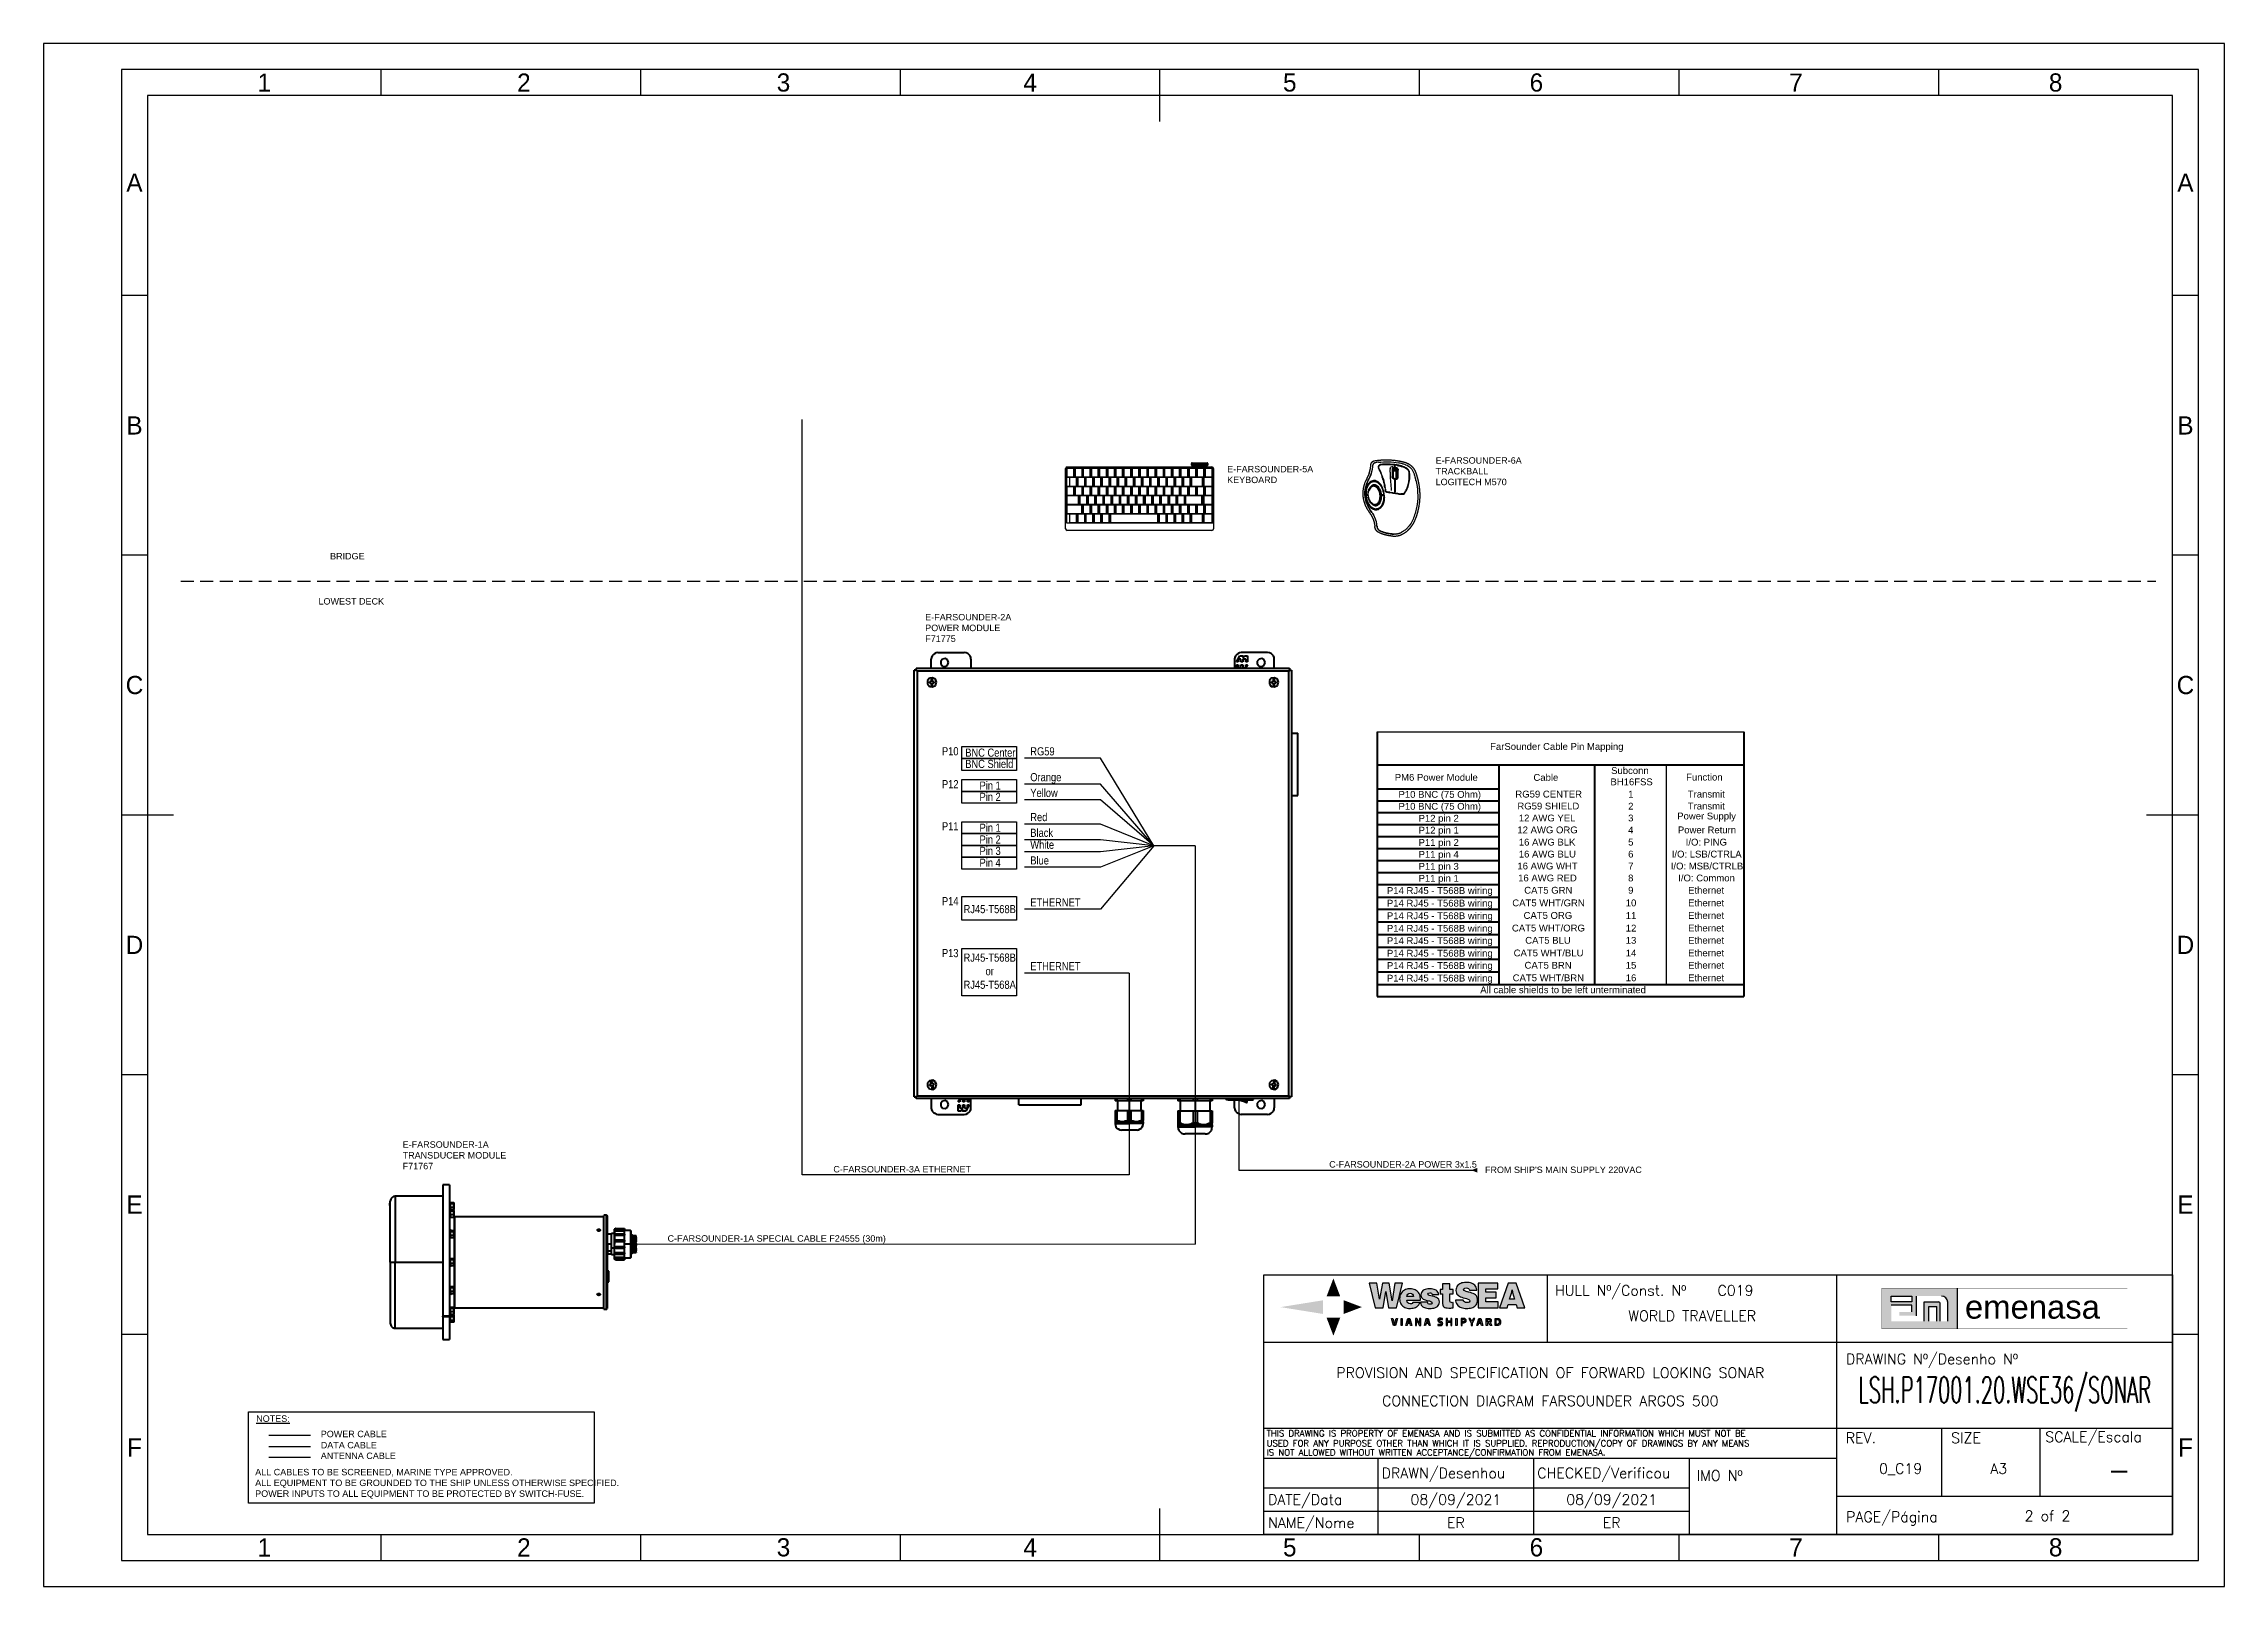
# Model space of a CAD drawing. Header units: millimetres. Extents: x 132530 to 133404, y 33424 to 34046.
# Drawn here: x 132983.9 to 133403.9, y 33424.2 to 33721.2 of the extents above; entities that cross this region are included whole.
import ezdxf
from ezdxf.enums import TextEntityAlignment as Align

# ---------------------------------------------------------------- set-up
doc = ezdxf.new("R2010")
doc.units = ezdxf.units.MM
doc.linetypes.add('TRAZOS', pattern=[0.75, 0.5, -0.25])
for name, color, linetype in [('APARATOS', 2, 'Continuous'), ('ICT', 3, 'Continuous'), ('MAINS-Cajetin', 73, 'Continuous'), ('T', 7, 'Continuous')]:
    doc.layers.add(name, color=color, linetype=linetype)
doc.layers.add('P', color=250, linetype='Continuous', lineweight=100)
doc.styles.add('EMENASA', font='BAUHS93.TTF')
doc.styles.add('MAINS_ROMANS', font='romans.shx')

msp = doc.modelspace()

# ---------------------------------------------------------------- texts
at = {"color": 7}
for s, insert, char_height, width, attachment_point in [('{\\fSwis721 Lt BT|b0|i0|c0|p34;E-FARSOUNDER-5A\\PKEYBOARD}', (133211.82, 33639.88), 1.2422, 23.4003, 1), ('{\\fSwis721 Lt BT|b0|i0|c0|p34;E-FARSOUNDER-6A\\PTRACKBALL\\PLOGITECH M570}', (133251.97, 33641.55), 1.2422, 23.4003, 1), ('{\\fSwis721 Lt BT|b0|i0|c0|p34;BRIDGE}', (133039.05, 33623.12), 1.2422, 23.4003, 1), ('{\\fSwis721 Lt BT|b0|i0|c0|p34;LOWEST DECK}', (133036.82, 33614.43), 1.2422, 23.4003, 1), ('{\\fSwis721 Lt BT|b0|i0|c0|p34;E-FARSOUNDER-2A\\PPOWER MODULE\\PF71775}', (133153.67, 33611.38), 1.2422, 23.4003, 1), ('{\\fArial Narrow|b0|i0|c0|p18;P10}', (133156.89, 33585.73), 1.5652, 29.4843, 1), ('{\\fArial Narrow|b0|i0|c0|p18;BNC Center}', (133161.38, 33585.46), 1.5652, 29.4843, 1), ('{\\fArial Narrow|b0|i0|c0|p18;BNC Shield}', (133161.38, 33583.29), 1.5652, 29.4843, 1), ('{\\fArial Narrow|b0|i0|c0|p18;RG59}', (133173.91, 33585.71), 1.5652, 29.4843, 1), ('{\\fArial Narrow|b0|i0|c0|p18;P12}', (133156.89, 33579.39), 1.5652, 29.4843, 1), ('{\\fArial Narrow|b0|i0|c0|p18;Pin 1}', (133164.13, 33579.12), 1.5652, 29.4843, 1), ('{\\fArial Narrow|b0|i0|c0|p18;Orange}', (133173.91, 33580.74), 1.5652, 29.4843, 1), ('{\\fArial Narrow|b0|i0|c0|p18;Pin 2}', (133164.13, 33576.94), 1.5652, 29.4843, 1), ('{\\fArial Narrow|b0|i0|c0|p18;Yellow}', (133173.91, 33577.72), 1.5652, 29.4843, 1), ('{\\fArial Narrow|b0|i0|c0|p18;P11}', (133156.89, 33571.28), 1.5652, 29.4843, 1), ('{\\fArial Narrow|b0|i0|c0|p18;Pin 1}', (133164.13, 33571.01), 1.5652, 29.4843, 1), ('{\\fArial Narrow|b0|i0|c0|p18;Red}', (133173.91, 33573.05), 1.5652, 29.4843, 1), ('{\\fArial Narrow|b0|i0|c0|p18;Pin 2}', (133164.13, 33568.73), 1.5652, 29.4843, 1), ('{\\fArial Narrow|b0|i0|c0|p18;Pin 3}', (133164.13, 33566.55), 1.5652, 29.4843, 1), ('{\\fArial Narrow|b0|i0|c0|p18;White}', (133173.91, 33567.73), 1.5652, 29.4843, 1), ('{\\fArial Narrow|b0|i0|c0|p18;Black}', (133173.91, 33570.03), 1.5652, 29.4843, 1), ('{\\fArial Narrow|b0|i0|c0|p18;Pin 4}', (133164.13, 33564.27), 1.5652, 29.4843, 1), ('{\\fArial Narrow|b0|i0|c0|p18;Blue}', (133173.91, 33564.71), 1.5652, 29.4843, 1), ('{\\fArial Narrow|b0|i0|c0|p18;P14}', (133156.89, 33556.87), 1.5652, 29.4843, 1), ('{\\fArial Narrow|b0|i0|c0|p18;RJ45-T568B}', (133166.09, 33554.55), 1.5652, 29.4843, 5), ('{\\fArial Narrow|b0|i0|c0|p18;ETHERNET}', (133173.91, 33556.64), 1.5652, 29.4843, 1), ('{\\fArial Narrow|b0|i0|c0|p18;P13}', (133156.89, 33546.87), 1.5652, 29.4843, 1), ('{\\fArial Narrow|b0|i0|c0|p18;RJ45-T568B\\Por\\PRJ45-T568A}', (133166.09, 33542.6), 1.5652, 29.4843, 5), ('{\\fArial Narrow|b0|i0|c0|p18;ETHERNET}', (133173.91, 33544.36), 1.5652, 29.4843, 1), ('{\\fSwis721 Lt BT|b0|i0|c0|p34;E-FARSOUNDER-1A\\PTRANSDUCER MODULE\\PF71767}', (133053.03, 33509.85), 1.2422, 23.4003, 1), ('{\\fSwis721 Lt BT|b0|i0|c0|p34;C-FARSOUNDER-3A ETHERNET}', (133135.98, 33505.1), 1.2422, 29.984, 1), ('{\\fSwis721 Lt BT|b0|i0|c0|p34;C-FARSOUNDER-2A POWER 3x1.5}', (133231.47, 33506.04), 1.2422, 29.984, 1), ("{\\fSwis721 Lt BT|b0|i0|c0|p34;FROM SHIP'S MAIN SUPPLY 220VAC}", (133261.47, 33504.99), 1.2422, 34.5354, 1), ('{\\fSwis721 Lt BT|b0|i0|c0|p34;C-FARSOUNDER-1A SPECIAL CABLE F24555 (30m)}', (133104.05, 33491.77), 1.2422, 40.0257, 1), ('{\\fSwis721 Lt BT|b0|i0|c0|p34;\\LNOTES:}', (133024.82, 33457.09), 1.2422, 29.984, 1), ('{\\fSwis721 Lt BT|b0|i0|c0|p34;POWER CABLE}', (133037.26, 33454.13), 1.2422, 29.984, 1), ('{\\fSwis721 Lt BT|b0|i0|c0|p34;ANTENNA CABLE}', (133037.26, 33449.93), 1.2422, 29.984, 1), ('{\\fSwis721 Lt BT|b0|i0|c0|p34;DATA CABLE}', (133037.26, 33451.98), 1.2422, 29.984, 1), ('{\\fSwis721 Lt BT|b0|i0|c0|p34;ALL CABLES TO BE SCREENED, MARINE TYPE APPROVED.\\PALL EQUIPMENT TO BE GROUNDED TO THE SHIP UNLESS OTHERWISE SPECIFIED. \\PPOWER INPUTS TO ALL EQUIPMENT TO BE PROTECTED BY SWITCH-FUSE.}', (133024.63, 33446.79), 1.2422, 102.2916, 1)]:
    msp.add_mtext(s, dxfattribs=dict(at, insert=insert, char_height=char_height, width=width, attachment_point=attachment_point))
at = {"layer": 'MAINS-Cajetin', "style": 'MAINS_ROMANS'}
for s, height, p in [('HULL Nº/Const. Nº', 1.9891, (133274.97, 33480.15)), ('DRAWING Nº/Desenho Nº', 2, (133331, 33466.94)), ('REV.', 2, (133330.96, 33451.77)), ('SIZE', 2, (133351.25, 33451.77)), ('SCALE/Escala', 2, (133369.38, 33451.96)), ('IMO Nº', 2, (133302.24, 33444.51))]:
    msp.add_text(s, height=height, dxfattribs=at).set_placement(p)
at = {"layer": 'MAINS-Cajetin', "style": 'EMENASA', "width": 1.05}
msp.add_text('emenasa', height=4.5, dxfattribs=at).set_placement((133353.92, 33475.71))
at = {"layer": 'MAINS-Cajetin', "style": 'MAINS_ROMANS'}
for s, height, p in [('THIS DRAWING IS PROPERTY OF EMENASA AND IS SUBMITTED AS CONFIDENTIAL INFORMATION WHICH MUST NOT BE', 1.2, (133219.42, 33453.62)), ('USED FOR ANY PURPOSE OTHER THAN WHICH IT IS SUPPLIED. REPRODUCTION/COPY OF DRAWINGS BY ANY MEANS', 1.2, (133219.42, 33451.72)), ('IS NOT ALLOWED WITHOUT WRITTEN ACCEPTANCE/CONFIRMATION FROM EMENASA.', 1.2, (133219.42, 33449.95)), ('DRAWN/Desenhou', 2, (133241.57, 33445.99)), ('CHECKED/Verificou', 2, (133271.55, 33445.99)), ('DATE/Data', 2, (133219.7, 33440.88)), ('NAME/Nome', 2, (133219.7, 33436.41))]:
    msp.add_text(s, height=height, dxfattribs=at).set_placement(p, align=Align.MIDDLE_LEFT)
msp.add_text('2 of 2', height=2, dxfattribs=at).set_placement((133369.82, 33437.75), align=Align.MIDDLE)
at = {"layer": 'MAINS-Cajetin', "attachment_point": 8, "style": 'MAINS_ROMANS'}
for s, insert, char_height, width in [('WORLD TRAVELLER', (133301.39, 33475.25), 2, 55.6925), ('PROVISION AND SPECIFICATION OF FORWARD LOOKING SONAR', (133274.06, 33464.3), 2, 110.3552), ('{\\W0.55;LSH.P17001.20.WSE36/SONAR}', (133361.56, 33457.83), 5, 64.6448), ('CONNECTION DIAGRAM FARSOUNDER ARGOS 500', (133274.06, 33458.87), 2, 110.3552)]:
    msp.add_mtext(s, dxfattribs=dict(at, insert=insert, char_height=char_height, width=width))
at = {"layer": 'MAINS-Cajetin', "style": 'MAINS_ROMANS'}
for tag, p, s in [('C019', (133306.26, 33480.15), ''), ('PAGE/Página', (133331.01, 33436.56), 'SHEET 1 OF 1 / Página 1 de 1')]:
    msp.add_attdef(tag, p, s, height=2, dxfattribs=at)
for tag, text, height, p in [('0_C19', '0', 2, (133341.53, 33446.84)), ('A3', '0', 2, (133360.43, 33446.84)), ('-', '', 4, (133383.59, 33446.58)), ('08/09/2021', '', 2, (133255.88, 33440.88)), ('08/09/2021', '', 2, (133285.88, 33440.88)), ('ER', '', 2, (133255.88, 33436.41)), ('ER', '', 2, (133285.88, 33436.41))]:
    msp.add_attdef(tag, text=text, height=height, dxfattribs=at).set_placement(p, align=Align.MIDDLE_CENTER)
at = {"layer": 'T', "color": 7, "char_height": 1.3125, "attachment_point": 7}
for s, insert in [('{\\fArial|b0|i0|c0|p18;FarSounder Cable Pin Mapping}', (133262.47, 33584.81)), ('{\\fArial|b0|i0|c0|p18;PM6 Power Module}', (133244.1, 33579.24)), ('{\\fArial|b0|i0|c0|p18;Cable}', (133270.81, 33579.23)), ('{\\fArial|b0|i0|c0|p18;BH16FSS}', (133285.64, 33578.38)), ('{\\fArial|b0|i0|c0|p18;Subconn}', (133285.77, 33580.55)), ('{\\fArial|b0|i0|c0|p18;Function}', (133300.21, 33579.29)), ('{\\fArial|b0|i0|c0|p18;P10 BNC (75 Ohm)}', (133244.82, 33575.59)), ('{\\fArial|b0|i0|c0|p18;P10 BNC (75 Ohm)}', (133244.82, 33573.29)), ('{\\fArial|b0|i0|c0|p18;RG59 CENTER}', (133267.33, 33576.02)), ('{\\fArial|b0|i0|c0|p18;RG59 SHIELD}', (133267.72, 33573.72)), ('{\\fArial|b0|i0|c0|p18;2}', (133289.05, 33573.72)), ('{\\fArial|b0|i0|c0|p18;1}', (133289.05, 33576.02)), ('{\\fArial|b0|i0|c0|p18;Transmit}', (133300.54, 33576.02)), ('{\\fArial|b0|i0|c0|p18;Transmit}', (133300.54, 33573.72)), ('{\\fArial|b0|i0|c0|p18;P12 pin 2}', (133248.69, 33570.99)), ('{\\fArial|b0|i0|c0|p18;12 AWG YEL}', (133267.99, 33571.42)), ('{\\fArial|b0|i0|c0|p18;3}', (133289.05, 33571.42)), ('{\\fArial|b0|i0|c0|p18;Power Supply}', (133298.5, 33571.42)), ('{\\fArial|b0|i0|c0|p18;P12 pin 1}', (133248.69, 33568.7)), ('{\\fArial|b0|i0|c0|p18;P11 pin 2}', (133248.69, 33566.33)), ('{\\fArial|b0|i0|c0|p18;12 AWG ORG}', (133267.72, 33569.13)), ('{\\fArial|b0|i0|c0|p18;16 AWG BLK}', (133267.99, 33566.77)), ('{\\fArial|b0|i0|c0|p18;4}', (133289.05, 33569.13)), ('{\\fArial|b0|i0|c0|p18;5}', (133289.05, 33566.77)), ('{\\fArial|b0|i0|c0|p18;Power Return}', (133298.63, 33569.13)), ('{\\fArial|b0|i0|c0|p18;I/O: PING}', (133300.14, 33566.77)), ('{\\fArial|b0|i0|c0|p18;P11 pin 4}', (133248.69, 33564.04)), ('{\\fArial|b0|i0|c0|p18;P11 pin 3}', (133248.69, 33561.74)), ('{\\fArial|b0|i0|c0|p18;16 AWG WHT}', (133267.72, 33562.17)), ('{\\fArial|b0|i0|c0|p18;16 AWG BLU}', (133267.99, 33564.47)), ('{\\fArial|b0|i0|c0|p18;6}', (133289.05, 33564.47)), ('{\\fArial|b0|i0|c0|p18;7}', (133289.05, 33562.17)), ('{\\fArial|b0|i0|c0|p18;I/O: MSB/CTRLB}', (133297.26, 33562.17)), ('{\\fArial|b0|i0|c0|p18;I/O: LSB/CTRLA}', (133297.45, 33564.47)), ('{\\fArial|b0|i0|c0|p18;P14 RJ45 - T568B wiring}', (133242.59, 33557.08)), ('{\\fArial|b0|i0|c0|p18;P11 pin 1}', (133248.69, 33559.44)), ('{\\fArial|b0|i0|c0|p18;16 AWG RED}', (133267.86, 33559.87)), ('{\\fArial|b0|i0|c0|p18;CAT5 GRN}', (133269.04, 33557.51)), ('{\\fArial|b0|i0|c0|p18;8}', (133289.05, 33559.87)), ('{\\fArial|b0|i0|c0|p18;9}', (133289.05, 33557.51)), ('{\\fArial|b0|i0|c0|p18;I/O: Common}', (133298.7, 33559.87)), ('{\\fArial|b0|i0|c0|p18;Ethernet}', (133300.6, 33557.51)), ('{\\fArial|b0|i0|c0|p18;P14 RJ45 - T568B wiring}', (133242.59, 33554.65)), ('{\\fArial|b0|i0|c0|p18;P14 RJ45 - T568B wiring}', (133242.59, 33552.22)), ('{\\fArial|b0|i0|c0|p18;CAT5 WHT/GRN}', (133266.74, 33555.08)), ('{\\fArial|b0|i0|c0|p18;CAT5 ORG}', (133268.91, 33552.66)), ('{\\fArial|b0|i0|c0|p18;10}', (133288.59, 33555.08)), ('{\\fArial|b0|i0|c0|p18;11}', (133288.59, 33552.66)), ('{\\fArial|b0|i0|c0|p18;Ethernet}', (133300.6, 33555.08)), ('{\\fArial|b0|i0|c0|p18;Ethernet}', (133300.6, 33552.66)), ('{\\fArial|b0|i0|c0|p18;P14 RJ45 - T568B wiring}', (133242.59, 33549.8)), ('{\\fArial|b0|i0|c0|p18;CAT5 WHT/ORG}', (133266.67, 33550.23)), ('{\\fArial|b0|i0|c0|p18;12}', (133288.59, 33550.23)), ('{\\fArial|b0|i0|c0|p18;Ethernet}', (133300.6, 33550.23)), ('{\\fArial|b0|i0|c0|p18;P14 RJ45 - T568B wiring}', (133242.59, 33547.43)), ('{\\fArial|b0|i0|c0|p18;P14 RJ45 - T568B wiring}', (133242.59, 33545.01)), ('{\\fArial|b0|i0|c0|p18;CAT5 WHT/BLU}', (133267, 33545.44)), ('{\\fArial|b0|i0|c0|p18;CAT5 BLU}', (133269.23, 33547.87)), ('{\\fArial|b0|i0|c0|p18;13}', (133288.59, 33547.87)), ('{\\fArial|b0|i0|c0|p18;14}', (133288.59, 33545.44)), ('{\\fArial|b0|i0|c0|p18;Ethernet}', (133300.6, 33547.87)), ('{\\fArial|b0|i0|c0|p18;Ethernet}', (133300.6, 33545.44)), ('{\\fArial|b0|i0|c0|p18;P14 RJ45 - T568B wiring}', (133242.59, 33542.64)), ('{\\fArial|b0|i0|c0|p18;P14 RJ45 - T568B wiring}', (133242.59, 33540.21)), ('{\\fArial|b0|i0|c0|p18;CAT5 WHT/BRN}', (133266.81, 33540.65)), ('{\\fArial|b0|i0|c0|p18;CAT5 BRN}', (133269.1, 33543.07)), ('{\\fArial|b0|i0|c0|p18;15}', (133288.59, 33543.07)), ('{\\fArial|b0|i0|c0|p18;16}', (133288.59, 33540.65)), ('{\\fArial|b0|i0|c0|p18;Ethernet}', (133300.6, 33543.07)), ('{\\fArial|b0|i0|c0|p18;Ethernet}', (133300.6, 33540.65)), ('{\\fArial|b0|i0|c0|p18;All cable shields to be left unterminated}', (133260.57, 33538.35))]:
    msp.add_mtext(s, dxfattribs=dict(at, insert=insert))

# ---------------------------------------------------------------- blocks, each defined once
blk = doc.blocks.new('Formato A3')
at = {"layer": 'MAINS-Cajetin'}
for points in [[(0, 0), (420, 0), (420, 297), (0, 297)], [(15, 5), (415, 5), (415, 292), (15, 292)], [(20, 10), (410, 10), (410, 287), (20, 287)]]:
    blk.add_lwpolyline(points, close=True, dxfattribs=at)
for points in [[(65, 287), (65, 292)], [(115, 287), (115, 292)], [(165, 287), (165, 292)], [(215, 282), (215, 292)], [(265, 287), (265, 292)], [(315, 287), (315, 292)], [(365, 287), (365, 292)], [(20, 248.5), (15, 248.5)], [(415, 248.5), (410, 248.5)], [(20, 198.5), (15, 198.5)], [(415, 198.5), (410, 198.5)], [(25, 148.5), (15, 148.5)], [(25, 148.5), (15, 148.5)], [(415, 148.5), (405, 148.5)], [(415, 148.5), (405, 148.5)], [(20, 98.5), (15, 98.5)], [(415, 98.5), (410, 98.5)], [(20, 48.5), (15, 48.5)], [(415, 48.5), (410, 48.5)], [(215, 5), (215, 15)], [(65, 5), (65, 10)], [(115, 5), (115, 10)], [(165, 5), (165, 10)], [(265, 5), (265, 10)], [(315, 5), (315, 10)], [(365, 5), (365, 10)]]:
    blk.add_lwpolyline(points, dxfattribs=at)
at = {"layer": 'MAINS-Cajetin', "char_height": 3.5, "width": 4.44, "attachment_point": 5}
for s, insert in [('1', (42.5, 289.5)), ('2', (92.5, 289.5)), ('3', (142.5, 289.5)), ('4', (190, 289.5)), ('5', (240, 289.5)), ('6', (287.5, 289.5)), ('7', (337.5, 289.5)), ('8', (387.5, 289.5)), ('A', (17.5, 270.25)), ('A', (412.5, 270.25)), ('B', (17.5, 223.5)), ('B', (412.5, 223.5)), ('C', (17.5, 173.5)), ('C', (412.5, 173.5)), ('D', (17.5, 123.5)), ('D', (412.5, 123.5)), ('E', (17.5, 73.5)), ('E', (412.5, 73.5)), ('F', (17.5, 26.75)), ('F', (412.5, 26.75)), ('1', (42.5, 7.5)), ('2', (92.5, 7.5)), ('3', (142.5, 7.5)), ('4', (190, 7.5)), ('5', (240, 7.5)), ('6', (287.5, 7.5)), ('7', (337.5, 7.5)), ('8', (387.5, 7.5))]:
    blk.add_mtext(s, dxfattribs=dict(at, insert=insert))
blk = doc.blocks.new('A$C4EC2375D')
at = {"layer": 'MAINS-Cajetin'}
h = blk.add_hatch(color=256, dxfattribs=at)
h.dxf.hatch_style = 1
h.paths.add_polyline_path([(968, 224), (1256, 224), (1112, 603)])
h = blk.add_hatch(color=256, dxfattribs=at)
h.dxf.hatch_style = 1
h.paths.add_polyline_path([(2286, 506), (2147, 506), (2082, 170), (2026, 506), (1863, 506), (1988, -13), (2156, -13), (2213, 331), (2273, -13), (2438, -13), (2562, 506), (2403, 506), (2349, 134)])
h.paths.add_polyline_path([(2783, 378), (2755, 383), (2725, 384), (2709, 384), (2680, 381), (2653, 376), (2628, 368), (2604, 357), (2583, 344), (2564, 328), (2558, 322), (2542, 303), (2529, 281), (2518, 258), (2511, 232), (2506, 205), (2505, 175), (2505, 172), (2507, 143), (2512, 115), (2520, 91), (2531, 68), (2546, 47), (2563, 28), (2570, 22), (2590, 7), (2612, -6), (2636, -15), (2662, -22), (2690, -26), (2720, -27), (2734, -27), (2764, -25), (2792, -21), (2818, -14), (2841, -6), (2862, 5), (2874, 13), (2894, 31), (2910, 51), (2923, 74), (2931, 100), (2788, 100), (2762, 73), (2726, 68), (2698, 74), (2675, 90), (2662, 116), (2658, 145), (2944, 145), (2944, 156), (2943, 180), (2939, 209), (2934, 236), (2926, 260), (2915, 283), (2901, 304), (2886, 323), (2875, 334), (2854, 349), (2833, 362), (2809, 372)])
h.paths.add_polyline_path([(2753, 288), (2776, 274), (2788, 251), (2794, 221), (2657, 221), (2664, 253), (2677, 274), (2697, 288), (2725, 293)], flags=16)
h.paths.add_polyline_path([(3178, 290), (3190, 263), (3327, 263), (3327, 266), (3321, 294), (3310, 317), (3294, 337), (3273, 354), (3271, 355), (3251, 365), (3228, 373), (3202, 379), (3172, 383), (3140, 384), (3127, 384), (3095, 382), (3067, 378), (3042, 371), (3019, 363), (3000, 352), (2995, 349), (2976, 331), (2962, 310), (2954, 285), (2952, 258), (2952, 249), (2956, 221), (2967, 199), (2984, 180), (2999, 169), (3020, 160), (3045, 150), (3075, 142), (3110, 133), (3130, 129), (3162, 120), (3182, 107), (3190, 90), (3175, 64), (3140, 59), (3124, 60), (3096, 74), (3090, 107), (2941, 107), (2943, 93), (2949, 66), (2960, 43), (2976, 23), (2995, 6), (3004, 1), (3025, -9), (3048, -17), (3075, -23), (3105, -26), (3137, -27), (3165, -27), (3195, -24), (3223, -19), (3248, -13), (3270, -4), (3289, 6), (3299, 14), (3317, 31), (3330, 53), (3338, 78), (3340, 106), (3340, 112), (3336, 140), (3327, 164), (3311, 183), (3301, 191), (3282, 202), (3258, 212), (3229, 222), (3194, 231), (3187, 232), (3159, 238), (3129, 247), (3107, 259), (3100, 274), (3112, 296), (3147, 302)])
h.paths.add_polyline_path([(3408, 370), (3354, 370), (3354, 282), (3408, 282), (3408, 90), (3409, 73), (3414, 44), (3423, 21), (3437, 5), (3454, -6), (3476, -14), (3505, -18), (3539, -20), (3555, -20), (3583, -19), (3604, -18), (3632, -16), (3632, 94), (3610, 93), (3593, 94), (3569, 102), (3560, 129), (3560, 282), (3632, 282), (3632, 370), (3560, 370), (3560, 489), (3408, 489)])
h = blk.add_hatch(color=256, dxfattribs=at)
h.dxf.hatch_style = 1
h.paths.add_polyline_path([(3904, 402), (3929, 400), (3959, 388), (3971, 357), (4130, 357), (4129, 366), (4123, 394), (4114, 418), (4101, 441), (4085, 460), (4065, 477), (4062, 480), (4042, 492), (4019, 502), (3995, 510), (3968, 515), (3939, 519), (3907, 520), (3898, 520), (3867, 518), (3839, 514), (3813, 508), (3789, 499), (3767, 489), (3747, 476), (3741, 471), (3722, 452), (3708, 431), (3697, 408), (3691, 382), (3689, 354), (3689, 352), (3691, 322), (3699, 296), (3710, 274), (3725, 255), (3728, 253), (3742, 241), (3761, 230), (3784, 219), (3811, 208), (3841, 198), (3885, 185), (3913, 178), (3928, 174), (3958, 162), (3976, 149), (3983, 129), (3965, 106), (3948, 99), (3918, 95), (3888, 99), (3866, 108), (3853, 122), (3842, 148), (3680, 148), (3682, 129), (3689, 102), (3699, 78), (3712, 56), (3728, 36), (3748, 18), (3756, 13), (3777, 0), (3800, -10), (3825, -18), (3852, -24), (3880, -27), (3911, -28), (3936, -27), (3966, -25), (3994, -20), (4020, -14), (4044, -5), (4065, 6), (4084, 18), (4098, 31), (4114, 49), (4127, 71), (4137, 95), (4142, 122), (4144, 151), (4143, 170), (4138, 197), (4128, 221), (4118, 235), (4100, 255), (4078, 272), (4067, 278), (4048, 286), (4023, 295), (3992, 305), (3957, 314), (3955, 314), (3929, 321), (3923, 323), (3905, 328), (3876, 339), (3851, 357), (3852, 372), (3867, 397)])
h.paths.add_polyline_path([(4153, 506), (4153, -13), (4579, -13), (4579, 113), (4320, 113), (4320, 193), (4531, 193), (4531, 313), (4320, 313), (4320, 382), (4569, 382), (4569, 506)])
h.paths.add_polyline_path([(4787, 506), (4604, -13), (4768, -13), (4788, 55), (4953, 55), (4973, -13), (5138, -13), (4956, 506)])
h.paths.add_polyline_path([(4871, 361), (4874, 338), (4875, 336), (4881, 309), (4923, 165), (4818, 165), (4861, 311), (4867, 337)], flags=16)
h = blk.add_hatch(color=256, dxfattribs=at)
h.dxf.hatch_style = 1
h.paths.add_polyline_path([(895, -144), (895, 144), (0, 0)])
h = blk.add_hatch(color=256, dxfattribs=at)
h.dxf.hatch_style = 1
h.paths.add_polyline_path([(1331, 144), (1331, -143), (1710, 1)])
h = blk.add_hatch(color=256, dxfattribs=at)
h.dxf.hatch_style = 1
h.paths.add_polyline_path([(1112, -601), (1256, -222), (968, -222)])
h = blk.add_hatch(color=256, dxfattribs=at)
h.dxf.hatch_style = 1
h.paths.add_polyline_path([(2419, -384), (2461, -236), (2435, -236), (2398, -365), (2361, -236), (2335, -236), (2377, -384)])
h.paths.add_polyline_path([(2561, -236), (2535, -236), (2535, -384), (2561, -384)])
h.paths.add_polyline_path([(2673, -343), (2723, -343), (2735, -384), (2762, -384), (2720, -236), (2677, -236), (2635, -384), (2661, -384)])
h.paths.add_polyline_path([(2680, -320), (2698, -256), (2717, -320)], flags=16)
h.paths.add_polyline_path([(2835, -384), (2858, -384), (2858, -275), (2919, -384), (2949, -384), (2949, -236), (2925, -236), (2925, -343), (2866, -236), (2835, -236)])
h.paths.add_polyline_path([(3024, -384), (3050, -384), (3062, -343), (3112, -343), (3124, -384), (3150, -384), (3108, -236), (3066, -236)])
h.paths.add_polyline_path([(3069, -320), (3087, -256), (3105, -320)], flags=16)
edge = h.paths.add_edge_path()
edge.add_spline(control_points=[(3310, -383), (3312, -383), (3319, -384), (3331, -386), (3346, -387), (3361, -388), (3375, -388), (3387, -383), (3399, -376), (3408, -363), (3410, -348), (3409, -333), (3403, -319), (3393, -309), (3379, -302), (3364, -296), (3349, -290), (3337, -285), (3332, -276), (3332, -267), (3338, -260), (3347, -255), (3360, -255), (3375, -256), (3389, -257), (3399, -258), (3403, -258)], knot_values=[0, 0, 0, 0, 9.750952, 25.696842, 44.859099, 65.628673, 82.253966, 97.94541, 114.333507, 131.978783, 152.925587, 171.165357, 187.57394, 207.15792, 224.024991, 248.053109, 268.230899, 283.229679, 294.206219, 305.491336, 315.062573, 326.104843, 343.062556, 361.159565, 382.47682, 397.819364, 397.819364, 397.819364, 397.819364], weights=[1, 1, 1, 1, 1, 1, 1, 1, 1, 1, 1, 1, 1, 1, 1, 1, 1, 1, 1, 1, 1, 1, 1, 1, 1, 1, 1], degree=3, periodic=0)
edge.add_spline(control_points=[(3403, -258), (3403, -251), (3403, -245), (3403, -239)], knot_values=[795.136777, 795.136777, 795.136777, 795.136777, 796.136777, 796.136777, 796.136777, 796.136777], weights=[1, 1, 1, 1], degree=3, periodic=0)
edge.add_spline(control_points=[(3403, -239), (3397, -238), (3385, -235), (3368, -234), (3347, -233), (3327, -235), (3310, -249), (3304, -267), (3306, -285), (3315, -300), (3326, -310), (3342, -317), (3359, -322), (3370, -329), (3380, -334), (3382, -343), (3382, -351), (3378, -359), (3370, -365), (3357, -365), (3343, -365), (3328, -363), (3317, -363), (3311, -362), (3310, -362)], knot_values=[398.819364, 398.819364, 398.819364, 398.819364, 420.014549, 445.215077, 464.354656, 497.59892, 519.680723, 540.142347, 568.74322, 584.599825, 602.539494, 626.267449, 649.485536, 666.694599, 676.922992, 687.499039, 698.987336, 708.619811, 717.903392, 736.033741, 754.238163, 771.538077, 790.509031, 795.136777, 795.136777, 795.136777, 795.136777], weights=[1, 1, 1, 1, 1, 1, 1, 1, 1, 1, 1, 1, 1, 1, 1, 1, 1, 1, 1, 1, 1, 1, 1, 1, 1], degree=3, periodic=0)
edge.add_spline(control_points=[(3310, -362), (3310, -369), (3310, -376), (3310, -383)], knot_values=[397.819364, 397.819364, 397.819364, 397.819364, 398.819364, 398.819364, 398.819364, 398.819364], weights=[1, 1, 1, 1], degree=3, periodic=0)
h.paths.add_polyline_path([(3510, -295), (3510, -236), (3486, -236), (3486, -384), (3510, -384), (3510, -319), (3578, -319), (3578, -384), (3602, -384), (3602, -236), (3578, -236), (3578, -295)])
h.paths.add_polyline_path([(3689, -384), (3714, -384), (3714, -236), (3689, -236)])
h.paths.add_polyline_path([(3798, -384), (3823, -384), (3823, -330), (3858, -330, 1), (3858, -236), (3798, -236)])
h.paths.add_polyline_path([(3823, -260), (3855, -260, -1), (3855, -306), (3823, -306)], flags=16)
h.paths.add_polyline_path([(3986, -236), (3957, -236), (4008, -329), (4008, -384), (4034, -384), (4034, -329), (4084, -236), (4056, -236), (4021, -301)])
h.paths.add_polyline_path([(4125, -384), (4151, -384), (4164, -343), (4213, -343), (4225, -384), (4252, -384), (4210, -236), (4167, -236)])
h.paths.add_polyline_path([(4188, -256), (4207, -320), (4170, -320)], flags=16)
h.paths.add_polyline_path([(4325, -384), (4351, -384), (4351, -330), (4379, -330), (4411, -384), (4441, -384), (4406, -326, 0.798723), (4386, -236), (4325, -236)])
h.paths.add_polyline_path([(4351, -260), (4383, -260, -1), (4383, -306), (4351, -306)], flags=16)
h.paths.add_polyline_path([(4510, -384), (4537, -384), (4576, -384, 0.376256), (4624, -338), (4624, -282, 0.376256), (4576, -236), (4537, -236), (4510, -236)])
h.paths.add_polyline_path([(4537, -258), (4564, -258, -0.338656), (4597, -286), (4597, -335, -0.338656), (4564, -362), (4537, -362)], flags=16)
for points in [[(2026, 506), (1863, 506), (1988, -13), (2156, -13), (2213, 331), (2273, -13), (2438, -13), (2562, 506), (2403, 506), (2349, 134), (2286, 506), (2147, 506), (2082, 170), (2026, 506)], [(2720, -236), (2762, -384), (2735, -384), (2723, -343), (2673, -343), (2661, -384), (2635, -384), (2677, -236)], [(2677, -236), (2720, -236)], [(3108, -236), (3150, -384), (3124, -384), (3112, -343), (3062, -343), (3050, -384), (3024, -384), (3066, -236)], [(3066, -236), (3108, -236)], [(4210, -236), (4252, -384), (4225, -384), (4213, -343), (4164, -343), (4151, -384), (4125, -384), (4167, -236)], [(4167, -236), (4210, -236)]]:
    blk.add_lwpolyline(points, dxfattribs=at)
for points in [[(3632, 94), (3624, 94), (3610, 93), (3593, 94), (3571, 102), (3568, 104), (3560, 129), (3560, 282), (3632, 282), (3632, 370), (3560, 370), (3560, 489), (3408, 489), (3408, 370), (3354, 370), (3354, 282), (3408, 282), (3408, 90), (3409, 73), (3414, 44), (3423, 21), (3437, 5), (3454, -6), (3476, -14), (3505, -18), (3539, -20), (3555, -20), (3583, -19), (3604, -18), (3632, -16)], [(3842, 148), (3680, 148), (3682, 129), (3689, 102), (3699, 78), (3712, 56), (3728, 36), (3748, 18), (3756, 13), (3777, 0), (3800, -10), (3825, -18), (3852, -24), (3880, -27), (3911, -28), (3936, -27), (3966, -25), (3994, -20), (4020, -14), (4044, -5), (4065, 6), (4084, 18), (4098, 31), (4114, 49), (4127, 71), (4137, 95), (4142, 122), (4144, 151), (4143, 170), (4138, 197), (4128, 221), (4118, 235), (4100, 255), (4078, 272), (4067, 278), (4048, 286), (4023, 295), (3992, 305), (3957, 314), (3955, 314), (3929, 321), (3923, 323), (3905, 328), (3876, 339), (3858, 352), (3851, 367), (3852, 372), (3865, 394), (3875, 398), (3904, 402), (3929, 400), (3951, 391), (3961, 382), (3971, 357), (4130, 357), (4129, 366), (4123, 394), (4114, 418), (4101, 441), (4085, 460), (4065, 477), (4062, 480), (4042, 492), (4019, 502), (3995, 510), (3968, 515), (3939, 519), (3907, 520), (3898, 520), (3867, 518), (3839, 514), (3813, 508), (3789, 499), (3767, 489), (3747, 476), (3741, 471), (3722, 452), (3708, 431), (3697, 408), (3691, 382), (3689, 354), (3689, 352), (3691, 322), (3699, 296), (3710, 274), (3725, 255), (3728, 253), (3742, 241), (3761, 230), (3784, 219), (3811, 208), (3841, 198), (3877, 187), (3884, 185), (3913, 178), (3928, 174), (3958, 162), (3976, 149), (3982, 133), (3981, 126), (3965, 106), (3948, 99), (3919, 96), (3918, 96), (3888, 99), (3866, 108), (3853, 122)], [(4569, 382), (4569, 506), (4153, 506), (4153, -13), (4579, -13), (4579, 113), (4320, 113), (4320, 193), (4531, 193), (4531, 313), (4320, 313), (4320, 382)], [(4604, -13), (4768, -13), (4788, 55), (4953, 55), (4973, -13), (5138, -13), (4956, 506), (4787, 506)], [(2724, 68), (2698, 74), (2677, 88), (2673, 93), (2662, 116), (2658, 145), (2944, 145), (2944, 156), (2943, 180), (2939, 209), (2934, 236), (2926, 260), (2915, 283), (2901, 304), (2886, 323), (2875, 334), (2854, 349), (2833, 362), (2809, 372), (2783, 378), (2755, 383), (2725, 384), (2709, 384), (2680, 381), (2653, 376), (2628, 368), (2604, 357), (2583, 344), (2564, 328), (2558, 322), (2542, 303), (2529, 281), (2518, 258), (2511, 232), (2506, 205), (2505, 175), (2505, 172), (2507, 143), (2512, 115), (2520, 91), (2531, 68), (2546, 47), (2563, 28), (2570, 22), (2590, 7), (2612, -6), (2636, -15), (2662, -22), (2690, -26), (2720, -27), (2734, -27), (2764, -25), (2792, -21), (2818, -14), (2841, -6), (2862, 5), (2874, 13), (2894, 31), (2910, 51), (2923, 74), (2931, 100), (2785, 100), (2784, 96), (2765, 77), (2756, 72), (2729, 68)], [(2658, 226), (2664, 253), (2677, 274), (2697, 288), (2724, 293), (2725, 293), (2753, 288), (2774, 275), (2777, 272), (2788, 251), (2794, 221), (2658, 221)], [(3090, 107), (2941, 107), (2943, 93), (2949, 66), (2960, 43), (2976, 23), (2995, 6), (3004, 1), (3025, -9), (3048, -17), (3075, -23), (3105, -26), (3137, -27), (3165, -27), (3195, -24), (3223, -19), (3248, -13), (3270, -4), (3289, 6), (3299, 14), (3317, 31), (3330, 53), (3338, 78), (3340, 106), (3340, 112), (3336, 140), (3327, 164), (3311, 183), (3301, 191), (3282, 202), (3258, 212), (3229, 222), (3194, 231), (3187, 232), (3159, 238), (3129, 247), (3107, 259), (3100, 274), (3111, 294), (3114, 296), (3142, 301), (3151, 300), (3175, 291), (3179, 287), (3190, 263), (3327, 263), (3327, 266), (3321, 294), (3310, 317), (3294, 337), (3273, 354), (3271, 355), (3251, 365), (3228, 373), (3202, 379), (3172, 383), (3140, 384), (3127, 384), (3095, 382), (3067, 378), (3042, 371), (3019, 363), (3000, 352), (2995, 349), (2976, 331), (2962, 310), (2954, 285), (2952, 258), (2952, 249), (2956, 221), (2967, 199), (2984, 180), (2999, 169), (3020, 160), (3045, 150), (3075, 142), (3110, 133), (3130, 129), (3162, 120), (3182, 107), (3189, 91), (3189, 89), (3176, 67), (3168, 63), (3140, 59), (3124, 60), (3102, 71), (3095, 80)], [(4861, 311), (4867, 337), (4871, 361), (4874, 338), (4875, 336), (4881, 309), (4923, 165), (4818, 165)], [(2377, -384), (2335, -236), (2361, -236), (2398, -365), (2435, -236), (2461, -236), (2419, -384)], [(2535, -236), (2561, -236), (2561, -384), (2535, -384)], [(2717, -320), (2698, -256), (2680, -320)], [(2925, -236), (2925, -343), (2866, -236), (2835, -236), (2835, -384), (2858, -384), (2858, -275), (2919, -384), (2949, -384), (2949, -236)], [(3105, -320), (3087, -256), (3069, -320)], [(3578, -319), (3578, -384), (3602, -384), (3602, -236), (3578, -236), (3578, -295), (3510, -295), (3510, -236), (3486, -236), (3486, -384), (3510, -384), (3510, -319)], [(3689, -236), (3714, -236), (3714, -384), (3689, -384)], [(4084, -236), (4056, -236), (4021, -301), (3986, -236), (3957, -236), (4008, -329), (4008, -384), (4034, -384), (4034, -329)], [(4207, -320), (4188, -256), (4170, -320)]]:
    blk.add_lwpolyline(points, close=True, dxfattribs=at)
for points in [[(3823, -236), (3798, -236), (3798, -384), (3823, -384), (3823, -330), (3858, -330, 1), (3858, -236), (3798, -236)], [(4325, -236), (4386, -236, -0.798723), (4406, -326), (4441, -384), (4411, -384), (4379, -330), (4351, -330), (4351, -384), (4325, -384), (4325, -236), (4351, -236)]]:
    blk.add_lwpolyline(points, format="xyb", dxfattribs=at)
for points in [[(3823, -306), (3823, -260), (3855, -260, -1), (3855, -306)], [(4351, -306), (4351, -260), (4383, -260, -1), (4383, -306)], [(4624, -282), (4624, -338, -0.376256), (4576, -384), (4537, -384), (4510, -384), (4510, -236), (4537, -236), (4576, -236, -0.376256)], [(4597, -286), (4597, -335, -0.338656), (4564, -362), (4537, -362), (4537, -258), (4564, -258, -0.338656)]]:
    blk.add_lwpolyline(points, format="xyb", close=True, dxfattribs=at)
blk.add_open_spline([(3403, -258), (3399, -258), (3389, -257), (3375, -256), (3360, -255), (3347, -255), (3338, -260), (3332, -267), (3332, -276), (3337, -285), (3349, -290), (3364, -296), (3379, -302), (3393, -309), (3403, -319), (3409, -333), (3410, -348), (3408, -363), (3399, -376), (3387, -383), (3375, -388), (3361, -388), (3346, -387), (3331, -386), (3319, -384), (3312, -383), (3310, -383), (3310, -376), (3310, -369), (3310, -362), (3311, -362), (3317, -363), (3328, -363), (3343, -365), (3357, -365), (3370, -365), (3378, -359), (3382, -351), (3382, -343), (3380, -334), (3370, -329), (3359, -322), (3342, -317), (3326, -310), (3315, -300), (3306, -285), (3304, -267), (3310, -249), (3327, -235), (3347, -233), (3368, -234), (3385, -235), (3397, -238), (3403, -239), (3403, -245), (3403, -251), (3403, -258)], degree=3, knots=[0, 0, 0, 0, 15.342544, 36.659799, 54.756808, 71.714522, 82.756791, 92.328029, 103.613146, 114.589685, 129.588465, 149.766255, 173.794374, 190.661444, 210.245424, 226.654007, 244.893778, 265.840581, 283.485858, 299.873954, 315.565398, 332.190692, 352.960265, 372.122523, 388.068413, 397.819364, 397.819364, 397.819364, 398.819364, 398.819364, 398.819364, 403.44711, 422.418064, 439.717978, 457.9224, 476.05275, 485.33633, 494.968805, 506.457102, 517.033149, 527.261542, 544.470605, 567.688692, 591.416647, 609.356316, 625.212922, 653.813794, 674.275418, 696.357221, 729.601485, 748.741064, 773.941592, 795.136777, 795.136777, 795.136777, 796.136777, 796.136777, 796.136777, 796.136777], dxfattribs=at)
blk = doc.blocks.new('SONAR  - KEYBOARD')
at = {"color": 7, "linetype": 'ByBlock'}
for p, q in [((5, -57.75, 23.5), (5, 52.75, 23.5)), ((6.405, 53.459, 23.5), (6.405, 36.716, 23.5)), ((21.322, 53.459, 23.5), (6.405, 53.459, 23.5)), ((7.536, 52.887, 23.5), (7.536, 37.473, 23.5)), ((20.098, 52.887, 23.5), (7.536, 52.887, 23.5)), ((8, 55.75, 23.5), (273.5, 55.75, 23.5)), ((20.098, 37.473, 23.5), (20.098, 52.887, 23.5)), ((21.322, 36.716, 23.5), (21.322, 53.459, 23.5)), ((21.322, 53.459, 23.5), (21.322, 36.716, 23.5)), ((36.239, 53.459, 23.5), (21.322, 53.459, 23.5)), ((22.621, 52.887, 23.5), (22.621, 37.473, 23.5)), ((35.183, 52.887, 23.5), (22.621, 52.887, 23.5)), ((35.183, 37.473, 23.5), (35.183, 52.887, 23.5)), ((36.239, 36.716, 23.5), (36.239, 53.459, 23.5)), ((36.239, 53.459, 23.5), (36.239, 36.716, 23.5)), ((51.157, 53.459, 23.5), (36.239, 53.459, 23.5)), ((37.37, 52.887, 23.5), (37.37, 37.473, 23.5)), ((49.932, 52.887, 23.5), (37.37, 52.887, 23.5)), ((49.932, 37.473, 23.5), (49.932, 52.887, 23.5)), ((51.157, 53.459, 23.5), (51.157, 36.716, 23.5)), ((51.157, 36.716, 23.5), (51.157, 53.459, 23.5)), ((66.074, 53.459, 23.5), (51.157, 53.459, 23.5)), ((52.456, 52.887, 23.5), (52.456, 37.473, 23.5)), ((65.018, 52.887, 23.5), (52.456, 52.887, 23.5)), ((65.018, 37.473, 23.5), (65.018, 52.887, 23.5)), ((66.074, 36.716, 23.5), (66.074, 53.459, 23.5)), ((66.074, 53.459, 23.5), (66.074, 36.716, 23.5)), ((80.991, 53.459, 23.5), (66.074, 53.459, 23.5)), ((67.205, 52.887, 23.5), (67.205, 37.473, 23.5)), ((79.767, 52.887, 23.5), (67.205, 52.887, 23.5)), ((79.767, 37.473, 23.5), (79.767, 52.887, 23.5)), ((80.991, 53.459, 23.5), (80.991, 36.716, 23.5)), ((80.991, 36.716, 23.5), (80.991, 53.459, 23.5)), ((95.909, 53.459, 23.5), (80.991, 53.459, 23.5)), ((82.29, 52.887, 23.5), (82.29, 37.473, 23.5)), ((94.852, 52.887, 23.5), (82.29, 52.887, 23.5)), ((94.852, 37.473, 23.5), (94.852, 52.887, 23.5)), ((95.909, 53.459, 23.5), (95.909, 36.716, 23.5)), ((95.909, 36.716, 23.5), (95.909, 53.459, 23.5)), ((110.826, 53.459, 23.5), (95.909, 53.459, 23.5)), ((97.039, 52.887, 23.5), (97.039, 37.473, 23.5)), ((109.601, 52.887, 23.5), (97.039, 52.887, 23.5)), ((109.601, 37.473, 23.5), (109.601, 52.887, 23.5)), ((110.826, 36.716, 23.5), (110.826, 53.459, 23.5)), ((110.826, 53.459, 23.5), (110.826, 36.716, 23.5)), ((125.743, 53.459, 23.5), (110.826, 53.459, 23.5)), ((112.125, 52.887, 23.5), (112.125, 37.473, 23.5)), ((124.687, 52.887, 23.5), (112.125, 52.887, 23.5)), ((124.687, 37.473, 23.5), (124.687, 52.887, 23.5)), ((125.743, 36.716, 23.5), (125.743, 53.459, 23.5)), ((125.743, 53.459, 23.5), (125.743, 36.716, 23.5)), ((140.66, 53.459, 23.5), (125.743, 53.459, 23.5)), ((126.874, 52.887, 23.5), (126.874, 37.473, 23.5)), ((139.436, 52.887, 23.5), (126.874, 52.887, 23.5)), ((139.436, 37.473, 23.5), (139.436, 52.887, 23.5)), ((155.578, 53.459, 23.5), (140.66, 53.459, 23.5)), ((140.66, 36.716, 23.5), (140.66, 53.459, 23.5)), ((140.66, 53.459, 23.5), (140.66, 36.716, 23.5)), ((141.96, 52.887, 23.5), (141.96, 37.473, 23.5)), ((154.521, 52.887, 23.5), (141.96, 52.887, 23.5)), ((154.521, 37.473, 23.5), (154.521, 52.887, 23.5)), ((155.578, 53.459, 23.5), (155.578, 36.716, 23.5)), ((155.578, 36.716, 23.5), (155.578, 53.459, 23.5)), ((170.495, 53.459, 23.5), (155.578, 53.459, 23.5)), ((156.709, 52.887, 23.5), (156.709, 37.473, 23.5)), ((169.27, 52.887, 23.5), (156.709, 52.887, 23.5)), ((169.27, 37.473, 23.5), (169.27, 52.887, 23.5)), ((170.495, 53.459, 23.5), (170.495, 36.716, 23.5)), ((170.495, 36.716, 23.5), (170.495, 53.459, 23.5)), ((185.412, 53.459, 23.5), (170.495, 53.459, 23.5)), ((171.794, 52.887, 23.5), (171.794, 37.473, 23.5)), ((184.356, 52.887, 23.5), (171.794, 52.887, 23.5)), ((184.356, 37.473, 23.5), (184.356, 52.887, 23.5)), ((185.412, 36.716, 23.5), (185.412, 53.459, 23.5)), ((185.412, 53.459, 23.5), (185.412, 36.716, 23.5)), ((200.329, 53.459, 23.5), (185.412, 53.459, 23.5)), ((186.543, 52.887, 23.5), (186.543, 37.473, 23.5)), ((199.105, 52.887, 23.5), (186.543, 52.887, 23.5)), ((199.105, 37.473, 23.5), (199.105, 52.887, 23.5)), ((200.329, 36.716, 23.5), (200.329, 53.459, 23.5)), ((200.329, 53.459, 23.5), (200.329, 36.716, 23.5)), ((215.247, 53.459, 23.5), (200.329, 53.459, 23.5)), ((201.629, 52.887, 23.5), (201.629, 37.473, 23.5)), ((214.191, 52.887, 23.5), (201.629, 52.887, 23.5)), ((214.191, 37.473, 23.5), (214.191, 52.887, 23.5)), ((215.247, 36.716, 23.5), (215.247, 53.459, 23.5)), ((215.247, 53.459, 23.5), (215.247, 36.716, 23.5)), ((230.164, 53.459, 23.5), (215.247, 53.459, 23.5)), ((216.378, 52.887, 23.5), (216.378, 37.473, 23.5)), ((228.94, 52.887, 23.5), (216.378, 52.887, 23.5)), ((228.94, 37.473, 23.5), (228.94, 52.887, 23.5)), ((230.164, 53.459, 23.5), (230.164, 36.716, 23.5)), ((230.164, 36.716, 23.5), (230.164, 53.459, 23.5)), ((245.081, 53.459, 23.5), (230.164, 53.459, 23.5)), ((231.463, 52.887, 23.5), (231.463, 37.473, 23.5)), ((244.025, 52.887, 23.5), (231.463, 52.887, 23.5)), ((235.905, 58.929, 23.5), (235.905, 62.226, 23.5)), ((236.905, 63.226, 23.5), (264.901, 63.226, 23.5)), ((264.901, 57.929, 23.5), (236.905, 57.929, 23.5)), ((239.785, 61.713, 23.5), (245.651, 61.713, 23.5)), ((239.785, 60.673, 23.5), (239.785, 61.713, 23.5)), ((245.651, 60.673, 23.5), (239.785, 60.673, 23.5)), ((239.785, 60.294, 23.5), (245.651, 60.294, 23.5)), ((239.785, 59.254, 23.5), (239.785, 60.294, 23.5)), ((245.651, 59.254, 23.5), (239.785, 59.254, 23.5)), ((244.025, 37.473, 23.5), (244.025, 52.887, 23.5)), ((245.081, 53.459, 23.5), (245.081, 36.716, 23.5)), ((245.081, 36.716, 23.5), (245.081, 53.459, 23.5)), ((259.998, 53.459, 23.5), (245.081, 53.459, 23.5)), ((245.651, 61.713, 23.5), (245.651, 60.673, 23.5)), ((245.651, 60.294, 23.5), (245.651, 59.254, 23.5)), ((246.212, 52.887, 23.5), (246.212, 37.473, 23.5)), ((258.774, 52.887, 23.5), (246.212, 52.887, 23.5)), ((249.91, 60.673, 23.5), (249.91, 61.713, 23.5)), ((249.91, 61.713, 23.5), (255.776, 61.713, 23.5)), ((255.776, 60.673, 23.5), (249.91, 60.673, 23.5)), ((249.91, 59.254, 23.5), (249.91, 60.294, 23.5)), ((249.91, 60.294, 23.5), (255.776, 60.294, 23.5)), ((255.776, 59.254, 23.5), (249.91, 59.254, 23.5)), ((255.776, 61.713, 23.5), (255.776, 60.673, 23.5)), ((255.776, 60.294, 23.5), (255.776, 59.254, 23.5)), ((258.71, 61.713, 23.5), (264.576, 61.713, 23.5)), ((258.71, 60.673, 23.5), (258.71, 61.713, 23.5)), ((264.576, 60.673, 23.5), (258.71, 60.673, 23.5)), ((258.71, 60.294, 23.5), (264.576, 60.294, 23.5)), ((258.71, 59.254, 23.5), (258.71, 60.294, 23.5)), ((264.576, 59.254, 23.5), (258.71, 59.254, 23.5)), ((258.774, 37.473, 23.5), (258.774, 52.887, 23.5)), ((259.998, 36.716, 23.5), (259.998, 53.459, 23.5)), ((259.998, 53.459, 23.5), (259.998, 36.716, 23.5)), ((274.916, 53.459, 23.5), (259.998, 53.459, 23.5)), ((261.298, 52.887, 23.5), (261.298, 37.473, 23.5)), ((273.86, 52.887, 23.5), (261.298, 52.887, 23.5)), ((264.576, 61.713, 23.5), (264.576, 60.673, 23.5)), ((264.576, 60.294, 23.5), (264.576, 59.254, 23.5)), ((265.901, 62.226, 23.5), (265.901, 58.929, 23.5)), ((273.86, 37.473, 23.5), (273.86, 52.887, 23.5)), ((274.916, 36.716, 23.5), (274.916, 53.459, 23.5)), ((276.5, 52.75, 23.5), (276.5, -57.75, 23.5)), ((6.405, 36.716, 23.5), (6.405, 19.974, 23.5)), ((26.199, 36.716, 23.5), (6.405, 36.716, 23.5)), ((6.405, 36.716, 23.5), (21.322, 36.716, 23.5)), ((6.405, 19.974, 23.5), (6.405, 3.231, 23.5)), ((6.405, 19.974, 23.5), (26.199, 19.974, 23.5)), ((21.322, 19.974, 23.5), (6.405, 19.974, 23.5)), ((6.405, 3.231, 23.5), (6.405, -13.512, 23.5)), ((30.108, 3.231, 23.5), (6.405, 3.231, 23.5)), ((6.405, 3.231, 23.5), (21.322, 3.231, 23.5)), ((7.536, 37.473, 23.5), (20.098, 37.473, 23.5)), ((7.536, 19.401, 23.5), (7.536, 3.987, 23.5)), ((20.098, 19.401, 23.5), (7.536, 19.401, 23.5)), ((7.536, 3.987, 23.5), (20.098, 3.987, 23.5)), ((7.536, 2.659, 23.5), (7.536, -12.755, 23.5)), ((28.883, 2.659, 23.5), (7.536, 2.659, 23.5)), ((24.975, 36.144, 23.5), (12.413, 36.144, 23.5)), ((12.413, 36.144, 23.5), (12.413, 20.73, 23.5)), ((12.413, 20.73, 23.5), (24.975, 20.73, 23.5)), ((20.098, 3.987, 23.5), (20.098, 19.401, 23.5)), ((21.322, 36.716, 23.5), (36.239, 36.716, 23.5)), ((21.322, 3.231, 23.5), (21.322, 19.974, 23.5)), ((21.322, 19.974, 23.5), (21.322, 3.231, 23.5)), ((36.239, 19.974, 23.5), (21.322, 19.974, 23.5)), ((21.322, 3.231, 23.5), (36.239, 3.231, 23.5)), ((22.621, 37.473, 23.5), (35.183, 37.473, 23.5)), ((22.621, 19.401, 23.5), (22.621, 3.987, 23.5)), ((35.183, 19.401, 23.5), (22.621, 19.401, 23.5)), ((22.621, 3.987, 23.5), (35.183, 3.987, 23.5)), ((24.975, 20.73, 23.5), (24.975, 36.144, 23.5)), ((41.117, 36.716, 23.5), (26.199, 36.716, 23.5)), ((26.199, 19.974, 23.5), (26.199, 36.716, 23.5)), ((26.199, 36.716, 23.5), (26.199, 19.974, 23.5)), ((26.199, 19.974, 23.5), (41.117, 19.974, 23.5)), ((40.06, 36.144, 23.5), (27.498, 36.144, 23.5)), ((27.498, 36.144, 23.5), (27.498, 20.73, 23.5)), ((27.498, 20.73, 23.5), (40.06, 20.73, 23.5)), ((28.883, -12.755, 23.5), (28.883, 2.659, 23.5)), ((45.025, 3.231, 23.5), (30.108, 3.231, 23.5)), ((30.108, -13.512, 23.5), (30.108, 3.231, 23.5)), ((30.108, 3.231, 23.5), (30.108, -13.512, 23.5)), ((43.969, 2.659, 23.5), (31.407, 2.659, 23.5)), ((31.407, 2.659, 23.5), (31.407, -12.755, 23.5)), ((35.183, 3.987, 23.5), (35.183, 19.401, 23.5)), ((36.239, 36.716, 23.5), (51.157, 36.716, 23.5)), ((36.239, 19.974, 23.5), (36.239, 3.231, 23.5)), ((36.239, 3.231, 23.5), (36.239, 19.974, 23.5)), ((51.157, 19.974, 23.5), (36.239, 19.974, 23.5)), ((36.239, 3.231, 23.5), (51.157, 3.231, 23.5)), ((37.37, 37.473, 23.5), (49.932, 37.473, 23.5)), ((37.37, 19.401, 23.5), (37.37, 3.987, 23.5)), ((49.932, 19.401, 23.5), (37.37, 19.401, 23.5)), ((37.37, 3.987, 23.5), (49.932, 3.987, 23.5)), ((40.06, 20.73, 23.5), (40.06, 36.144, 23.5)), ((41.117, 36.716, 23.5), (41.117, 19.974, 23.5)), ((41.117, 19.974, 23.5), (41.117, 36.716, 23.5)), ((56.034, 36.716, 23.5), (41.117, 36.716, 23.5)), ((41.117, 19.974, 23.5), (56.034, 19.974, 23.5)), ((42.247, 36.144, 23.5), (42.247, 20.73, 23.5)), ((54.809, 36.144, 23.5), (42.247, 36.144, 23.5)), ((42.247, 20.73, 23.5), (54.809, 20.73, 23.5)), ((43.969, -12.755, 23.5), (43.969, 2.659, 23.5)), ((45.025, 3.231, 23.5), (45.025, -13.512, 23.5)), ((45.025, -13.512, 23.5), (45.025, 3.231, 23.5)), ((59.942, 3.231, 23.5), (45.025, 3.231, 23.5)), ((46.156, 2.659, 23.5), (46.156, -12.755, 23.5)), ((58.718, 2.659, 23.5), (46.156, 2.659, 23.5)), ((49.932, 3.987, 23.5), (49.932, 19.401, 23.5)), ((51.157, 36.716, 23.5), (66.074, 36.716, 23.5)), ((51.157, 3.231, 23.5), (51.157, 19.974, 23.5)), ((51.157, 19.974, 23.5), (51.157, 3.231, 23.5)), ((66.074, 19.974, 23.5), (51.157, 19.974, 23.5)), ((51.157, 3.231, 23.5), (66.074, 3.231, 23.5)), ((52.456, 37.473, 23.5), (65.018, 37.473, 23.5)), ((52.456, 19.401, 23.5), (52.456, 3.987, 23.5)), ((65.018, 19.401, 23.5), (52.456, 19.401, 23.5)), ((52.456, 3.987, 23.5), (65.018, 3.987, 23.5)), ((54.809, 20.73, 23.5), (54.809, 36.144, 23.5)), ((56.034, 19.974, 23.5), (56.034, 36.716, 23.5)), ((70.951, 36.716, 23.5), (56.034, 36.716, 23.5)), ((56.034, 36.716, 23.5), (56.034, 19.974, 23.5)), ((56.034, 19.974, 23.5), (70.951, 19.974, 23.5)), ((69.895, 36.144, 23.5), (57.333, 36.144, 23.5)), ((57.333, 36.144, 23.5), (57.333, 20.73, 23.5)), ((57.333, 20.73, 23.5), (69.895, 20.73, 23.5)), ((58.718, -12.755, 23.5), (58.718, 2.659, 23.5)), ((74.86, 3.231, 23.5), (59.942, 3.231, 23.5)), ((59.942, -13.512, 23.5), (59.942, 3.231, 23.5)), ((59.942, 3.231, 23.5), (59.942, -13.512, 23.5)), ((73.803, 2.659, 23.5), (61.242, 2.659, 23.5)), ((61.242, 2.659, 23.5), (61.242, -12.755, 23.5)), ((65.018, 3.987, 23.5), (65.018, 19.401, 23.5)), ((66.074, 36.716, 23.5), (80.991, 36.716, 23.5)), ((80.991, 19.974, 23.5), (66.074, 19.974, 23.5)), ((66.074, 3.231, 23.5), (66.074, 19.974, 23.5)), ((66.074, 19.974, 23.5), (66.074, 3.231, 23.5)), ((66.074, 3.231, 23.5), (80.991, 3.231, 23.5)), ((67.205, 37.473, 23.5), (79.767, 37.473, 23.5)), ((79.767, 19.401, 23.5), (67.205, 19.401, 23.5)), ((67.205, 19.401, 23.5), (67.205, 3.987, 23.5)), ((67.205, 3.987, 23.5), (79.767, 3.987, 23.5)), ((69.895, 20.73, 23.5), (69.895, 36.144, 23.5)), ((85.868, 36.716, 23.5), (70.951, 36.716, 23.5)), ((70.951, 19.974, 23.5), (70.951, 36.716, 23.5)), ((70.951, 36.716, 23.5), (70.951, 19.974, 23.5)), ((70.951, 19.974, 23.5), (85.868, 19.974, 23.5)), ((84.644, 36.144, 23.5), (72.082, 36.144, 23.5)), ((72.082, 36.144, 23.5), (72.082, 20.73, 23.5)), ((72.082, 20.73, 23.5), (84.644, 20.73, 23.5)), ((73.803, -12.755, 23.5), (73.803, 2.659, 23.5)), ((89.777, 3.231, 23.5), (74.86, 3.231, 23.5)), ((74.86, -13.512, 23.5), (74.86, 3.231, 23.5)), ((74.86, 3.231, 23.5), (74.86, -13.512, 23.5)), ((88.552, 2.659, 23.5), (75.991, 2.659, 23.5)), ((75.991, 2.659, 23.5), (75.991, -12.755, 23.5)), ((79.767, 3.987, 23.5), (79.767, 19.401, 23.5)), ((80.991, 36.716, 23.5), (95.909, 36.716, 23.5)), ((80.991, 19.974, 23.5), (80.991, 3.231, 23.5)), ((80.991, 3.231, 23.5), (80.991, 19.974, 23.5)), ((95.909, 19.974, 23.5), (80.991, 19.974, 23.5)), ((80.991, 3.231, 23.5), (95.909, 3.231, 23.5)), ((82.29, 37.473, 23.5), (94.852, 37.473, 23.5)), ((82.29, 19.401, 23.5), (82.29, 3.987, 23.5)), ((94.852, 19.401, 23.5), (82.29, 19.401, 23.5)), ((82.29, 3.987, 23.5), (94.852, 3.987, 23.5)), ((84.644, 20.73, 23.5), (84.644, 36.144, 23.5)), ((85.868, 36.716, 23.5), (85.868, 19.974, 23.5)), ((85.868, 19.974, 23.5), (85.868, 36.716, 23.5)), ((100.786, 36.716, 23.5), (85.868, 36.716, 23.5)), ((85.868, 19.974, 23.5), (100.786, 19.974, 23.5)), ((87.168, 36.144, 23.5), (87.168, 20.73, 23.5)), ((99.729, 36.144, 23.5), (87.168, 36.144, 23.5)), ((87.168, 20.73, 23.5), (99.729, 20.73, 23.5)), ((88.552, -12.755, 23.5), (88.552, 2.659, 23.5)), ((89.777, 3.231, 23.5), (89.777, -13.512, 23.5)), ((89.777, -13.512, 23.5), (89.777, 3.231, 23.5)), ((104.694, 3.231, 23.5), (89.777, 3.231, 23.5)), ((91.076, 2.659, 23.5), (91.076, -12.755, 23.5)), ((103.638, 2.659, 23.5), (91.076, 2.659, 23.5)), ((94.852, 3.987, 23.5), (94.852, 19.401, 23.5)), ((95.909, 36.716, 23.5), (110.826, 36.716, 23.5)), ((95.909, 3.231, 23.5), (95.909, 19.974, 23.5)), ((95.909, 19.974, 23.5), (95.909, 3.231, 23.5)), ((110.826, 19.974, 23.5), (95.909, 19.974, 23.5)), ((95.909, 3.231, 23.5), (110.826, 3.231, 23.5)), ((97.039, 37.473, 23.5), (109.601, 37.473, 23.5)), ((97.039, 19.401, 23.5), (97.039, 3.987, 23.5)), ((109.601, 19.401, 23.5), (97.039, 19.401, 23.5)), ((97.039, 3.987, 23.5), (109.601, 3.987, 23.5)), ((99.729, 20.73, 23.5), (99.729, 36.144, 23.5)), ((115.703, 36.716, 23.5), (100.786, 36.716, 23.5)), ((100.786, 19.974, 23.5), (100.786, 36.716, 23.5)), ((100.786, 36.716, 23.5), (100.786, 19.974, 23.5)), ((100.786, 19.974, 23.5), (115.703, 19.974, 23.5)), ((101.917, 36.144, 23.5), (101.917, 20.73, 23.5)), ((114.478, 36.144, 23.5), (101.917, 36.144, 23.5)), ((101.917, 20.73, 23.5), (114.478, 20.73, 23.5)), ((103.638, -12.755, 23.5), (103.638, 2.659, 23.5)), ((119.611, 3.231, 23.5), (104.694, 3.231, 23.5)), ((104.694, -13.512, 23.5), (104.694, 3.231, 23.5)), ((104.694, 3.231, 23.5), (104.694, -13.512, 23.5)), ((118.387, 2.659, 23.5), (105.825, 2.659, 23.5)), ((105.825, 2.659, 23.5), (105.825, -12.755, 23.5)), ((109.601, 3.987, 23.5), (109.601, 19.401, 23.5)), ((110.826, 36.716, 23.5), (125.743, 36.716, 23.5)), ((110.826, 19.974, 23.5), (110.826, 3.231, 23.5)), ((110.826, 3.231, 23.5), (110.826, 19.974, 23.5)), ((125.743, 19.974, 23.5), (110.826, 19.974, 23.5)), ((110.826, 3.231, 23.5), (125.743, 3.231, 23.5)), ((112.125, 37.473, 23.5), (124.687, 37.473, 23.5)), ((112.125, 19.401, 23.5), (112.125, 3.987, 23.5)), ((124.687, 19.401, 23.5), (112.125, 19.401, 23.5)), ((112.125, 3.987, 23.5), (124.687, 3.987, 23.5)), ((114.478, 20.73, 23.5), (114.478, 36.144, 23.5)), ((130.62, 36.716, 23.5), (115.703, 36.716, 23.5)), ((115.703, 19.974, 23.5), (115.703, 36.716, 23.5)), ((115.703, 36.716, 23.5), (115.703, 19.974, 23.5)), ((115.703, 19.974, 23.5), (130.62, 19.974, 23.5)), ((129.564, 36.144, 23.5), (117.002, 36.144, 23.5)), ((117.002, 36.144, 23.5), (117.002, 20.73, 23.5)), ((117.002, 20.73, 23.5), (129.564, 20.73, 23.5)), ((118.387, -12.755, 23.5), (118.387, 2.659, 23.5)), ((119.611, 3.231, 23.5), (119.611, -13.512, 23.5)), ((119.611, -13.512, 23.5), (119.611, 3.231, 23.5)), ((134.529, 3.231, 23.5), (119.611, 3.231, 23.5)), ((120.911, 2.659, 23.5), (120.911, -12.755, 23.5)), ((133.473, 2.659, 23.5), (120.911, 2.659, 23.5)), ((124.687, 3.987, 23.5), (124.687, 19.401, 23.5)), ((125.743, 36.716, 23.5), (140.66, 36.716, 23.5)), ((125.743, 19.974, 23.5), (125.743, 3.231, 23.5)), ((125.743, 3.231, 23.5), (125.743, 19.974, 23.5)), ((140.66, 19.974, 23.5), (125.743, 19.974, 23.5)), ((125.743, 3.231, 23.5), (140.66, 3.231, 23.5)), ((126.874, 37.473, 23.5), (139.436, 37.473, 23.5)), ((126.874, 19.401, 23.5), (126.874, 3.987, 23.5)), ((139.436, 19.401, 23.5), (126.874, 19.401, 23.5)), ((126.874, 3.987, 23.5), (139.436, 3.987, 23.5)), ((129.564, 20.73, 23.5), (129.564, 36.144, 23.5)), ((130.62, 36.716, 23.5), (130.62, 19.974, 23.5)), ((130.62, 19.974, 23.5), (130.62, 36.716, 23.5)), ((145.537, 36.716, 23.5), (130.62, 36.716, 23.5)), ((130.62, 19.974, 23.5), (145.537, 19.974, 23.5)), ((131.751, 36.144, 23.5), (131.751, 20.73, 23.5)), ((144.313, 36.144, 23.5), (131.751, 36.144, 23.5)), ((131.751, 20.73, 23.5), (144.313, 20.73, 23.5)), ((133.473, -12.755, 23.5), (133.473, 2.659, 23.5)), ((134.529, -13.512, 23.5), (134.529, 3.231, 23.5)), ((149.446, 3.231, 23.5), (134.529, 3.231, 23.5)), ((134.529, 3.231, 23.5), (134.529, -13.512, 23.5)), ((148.222, 2.659, 23.5), (135.66, 2.659, 23.5)), ((135.66, 2.659, 23.5), (135.66, -12.755, 23.5)), ((139.436, 3.987, 23.5), (139.436, 19.401, 23.5)), ((140.66, 36.716, 23.5), (155.578, 36.716, 23.5)), ((155.578, 19.974, 23.5), (140.66, 19.974, 23.5)), ((140.66, 3.231, 23.5), (140.66, 19.974, 23.5)), ((140.66, 19.974, 23.5), (140.66, 3.231, 23.5)), ((140.66, 3.231, 23.5), (155.578, 3.231, 23.5)), ((141.96, 37.473, 23.5), (154.521, 37.473, 23.5)), ((141.96, 19.401, 23.5), (141.96, 3.987, 23.5)), ((154.521, 19.401, 23.5), (141.96, 19.401, 23.5)), ((141.96, 3.987, 23.5), (154.521, 3.987, 23.5)), ((144.313, 20.73, 23.5), (144.313, 36.144, 23.5)), ((160.455, 36.716, 23.5), (145.537, 36.716, 23.5)), ((145.537, 19.974, 23.5), (145.537, 36.716, 23.5)), ((145.537, 36.716, 23.5), (145.537, 19.974, 23.5)), ((145.537, 19.974, 23.5), (160.455, 19.974, 23.5)), ((159.399, 36.144, 23.5), (146.837, 36.144, 23.5)), ((146.837, 36.144, 23.5), (146.837, 20.73, 23.5)), ((146.837, 20.73, 23.5), (159.399, 20.73, 23.5)), ((148.222, -12.755, 23.5), (148.222, 2.659, 23.5)), ((164.363, 3.231, 23.5), (149.446, 3.231, 23.5)), ((149.446, -13.512, 23.5), (149.446, 3.231, 23.5)), ((149.446, 3.231, 23.5), (149.446, -13.512, 23.5)), ((163.307, 2.659, 23.5), (150.745, 2.659, 23.5)), ((150.745, 2.659, 23.5), (150.745, -12.755, 23.5)), ((154.521, 3.987, 23.5), (154.521, 19.401, 23.5)), ((155.578, 36.716, 23.5), (170.495, 36.716, 23.5)), ((155.578, 19.974, 23.5), (155.578, 3.231, 23.5)), ((155.578, 3.231, 23.5), (155.578, 19.974, 23.5)), ((170.495, 19.974, 23.5), (155.578, 19.974, 23.5)), ((155.578, 3.231, 23.5), (170.495, 3.231, 23.5)), ((156.709, 37.473, 23.5), (169.27, 37.473, 23.5)), ((156.709, 19.401, 23.5), (156.709, 3.987, 23.5)), ((169.27, 19.401, 23.5), (156.709, 19.401, 23.5)), ((156.709, 3.987, 23.5), (169.27, 3.987, 23.5)), ((159.399, 20.73, 23.5), (159.399, 36.144, 23.5)), ((160.455, 36.716, 23.5), (160.455, 19.974, 23.5)), ((160.455, 19.974, 23.5), (160.455, 36.716, 23.5)), ((175.372, 36.716, 23.5), (160.455, 36.716, 23.5)), ((160.455, 19.974, 23.5), (175.372, 19.974, 23.5)), ((161.586, 36.144, 23.5), (161.586, 20.73, 23.5)), ((174.148, 36.144, 23.5), (161.586, 36.144, 23.5)), ((161.586, 20.73, 23.5), (174.148, 20.73, 23.5)), ((163.307, -12.755, 23.5), (163.307, 2.659, 23.5)), ((164.363, 3.231, 23.5), (164.363, -13.512, 23.5)), ((164.363, -13.512, 23.5), (164.363, 3.231, 23.5)), ((179.28, 3.231, 23.5), (164.363, 3.231, 23.5)), ((165.494, 2.659, 23.5), (165.494, -12.755, 23.5)), ((178.056, 2.659, 23.5), (165.494, 2.659, 23.5)), ((169.27, 3.987, 23.5), (169.27, 19.401, 23.5)), ((170.495, 36.716, 23.5), (185.412, 36.716, 23.5)), ((170.495, 19.974, 23.5), (170.495, 3.231, 23.5)), ((170.495, 3.231, 23.5), (170.495, 19.974, 23.5)), ((185.412, 19.974, 23.5), (170.495, 19.974, 23.5)), ((170.495, 3.231, 23.5), (185.412, 3.231, 23.5)), ((171.794, 37.473, 23.5), (184.356, 37.473, 23.5)), ((171.794, 19.401, 23.5), (171.794, 3.987, 23.5)), ((184.356, 19.401, 23.5), (171.794, 19.401, 23.5)), ((171.794, 3.987, 23.5), (184.356, 3.987, 23.5)), ((174.148, 20.73, 23.5), (174.148, 36.144, 23.5)), ((175.372, 19.974, 23.5), (175.372, 36.716, 23.5)), ((190.289, 36.716, 23.5), (175.372, 36.716, 23.5)), ((175.372, 36.716, 23.5), (175.372, 19.974, 23.5)), ((175.372, 19.974, 23.5), (190.289, 19.974, 23.5)), ((189.233, 36.144, 23.5), (176.671, 36.144, 23.5)), ((176.671, 36.144, 23.5), (176.671, 20.73, 23.5)), ((176.671, 20.73, 23.5), (189.233, 20.73, 23.5)), ((178.056, -12.755, 23.5), (178.056, 2.659, 23.5)), ((179.28, -13.512, 23.5), (179.28, 3.231, 23.5)), ((194.198, 3.231, 23.5), (179.28, 3.231, 23.5)), ((179.28, 3.231, 23.5), (179.28, -13.512, 23.5)), ((193.142, 2.659, 23.5), (180.58, 2.659, 23.5)), ((180.58, 2.659, 23.5), (180.58, -12.755, 23.5)), ((184.356, 3.987, 23.5), (184.356, 19.401, 23.5)), ((185.412, 36.716, 23.5), (200.329, 36.716, 23.5)), ((185.412, 3.231, 23.5), (185.412, 19.974, 23.5)), ((185.412, 19.974, 23.5), (185.412, 3.231, 23.5)), ((200.329, 19.974, 23.5), (185.412, 19.974, 23.5)), ((185.412, 3.231, 23.5), (200.329, 3.231, 23.5)), ((186.543, 37.473, 23.5), (199.105, 37.473, 23.5)), ((186.543, 19.401, 23.5), (186.543, 3.987, 23.5)), ((199.105, 19.401, 23.5), (186.543, 19.401, 23.5)), ((186.543, 3.987, 23.5), (199.105, 3.987, 23.5)), ((189.233, 20.73, 23.5), (189.233, 36.144, 23.5)), ((205.206, 36.716, 23.5), (190.289, 36.716, 23.5)), ((190.289, 19.974, 23.5), (190.289, 36.716, 23.5)), ((190.289, 36.716, 23.5), (190.289, 19.974, 23.5)), ((190.289, 19.974, 23.5), (205.206, 19.974, 23.5)), ((203.982, 36.144, 23.5), (191.42, 36.144, 23.5)), ((191.42, 36.144, 23.5), (191.42, 20.73, 23.5)), ((191.42, 20.73, 23.5), (203.982, 20.73, 23.5)), ((193.142, -12.755, 23.5), (193.142, 2.659, 23.5)), ((209.115, 3.231, 23.5), (194.198, 3.231, 23.5)), ((194.198, 3.231, 23.5), (194.198, -13.512, 23.5)), ((194.198, -13.512, 23.5), (194.198, 3.231, 23.5)), ((207.891, 2.659, 23.5), (195.329, 2.659, 23.5)), ((195.329, 2.659, 23.5), (195.329, -12.755, 23.5)), ((199.105, 3.987, 23.5), (199.105, 19.401, 23.5)), ((200.329, 36.716, 23.5), (215.247, 36.716, 23.5)), ((200.329, 19.974, 23.5), (200.329, 3.231, 23.5)), ((200.329, 3.231, 23.5), (200.329, 19.974, 23.5)), ((215.247, 19.974, 23.5), (200.329, 19.974, 23.5)), ((200.329, 3.231, 23.5), (215.247, 3.231, 23.5)), ((201.629, 37.473, 23.5), (214.191, 37.473, 23.5)), ((201.629, 19.401, 23.5), (201.629, 3.987, 23.5)), ((214.191, 19.401, 23.5), (201.629, 19.401, 23.5)), ((201.629, 3.987, 23.5), (214.191, 3.987, 23.5)), ((203.982, 20.73, 23.5), (203.982, 36.144, 23.5)), ((205.206, 36.716, 23.5), (205.206, 19.974, 23.5)), ((205.206, 19.974, 23.5), (205.206, 36.716, 23.5)), ((220.124, 36.716, 23.5), (205.206, 36.716, 23.5)), ((205.206, 19.974, 23.5), (220.124, 19.974, 23.5)), ((206.506, 36.144, 23.5), (206.506, 20.73, 23.5)), ((219.068, 36.144, 23.5), (206.506, 36.144, 23.5)), ((206.506, 20.73, 23.5), (219.068, 20.73, 23.5)), ((207.891, -12.755, 23.5), (207.891, 2.659, 23.5)), ((209.115, 3.231, 23.5), (209.115, -13.512, 23.5)), ((209.115, -13.512, 23.5), (209.115, 3.231, 23.5)), ((224.032, 3.231, 23.5), (209.115, 3.231, 23.5)), ((210.414, 2.659, 23.5), (210.414, -12.755, 23.5)), ((222.976, 2.659, 23.5), (210.414, 2.659, 23.5)), ((214.191, 3.987, 23.5), (214.191, 19.401, 23.5)), ((215.247, 36.716, 23.5), (230.164, 36.716, 23.5)), ((215.247, 19.974, 23.5), (215.247, 3.231, 23.5)), ((215.247, 3.231, 23.5), (215.247, 19.974, 23.5)), ((230.164, 19.974, 23.5), (215.247, 19.974, 23.5)), ((215.247, 3.231, 23.5), (230.164, 3.231, 23.5)), ((216.378, 37.473, 23.5), (228.94, 37.473, 23.5)), ((216.378, 19.401, 23.5), (216.378, 3.987, 23.5)), ((228.94, 19.401, 23.5), (216.378, 19.401, 23.5)), ((216.378, 3.987, 23.5), (228.94, 3.987, 23.5)), ((219.068, 20.73, 23.5), (219.068, 36.144, 23.5)), ((235.041, 36.716, 23.5), (220.124, 36.716, 23.5)), ((220.124, 19.974, 23.5), (220.124, 36.716, 23.5)), ((220.124, 36.716, 23.5), (220.124, 19.974, 23.5)), ((220.124, 19.974, 23.5), (235.041, 19.974, 23.5)), ((233.817, 36.144, 23.5), (221.255, 36.144, 23.5)), ((221.255, 36.144, 23.5), (221.255, 20.73, 23.5)), ((221.255, 20.73, 23.5), (233.817, 20.73, 23.5)), ((222.976, -12.755, 23.5), (222.976, 2.659, 23.5)), ((256.444, 3.231, 23.5), (224.032, 3.231, 23.5)), ((224.032, 3.231, 23.5), (224.032, -13.512, 23.5)), ((224.032, -13.512, 23.5), (224.032, 3.231, 23.5)), ((255.22, 2.659, 23.5), (225.163, 2.659, 23.5)), ((225.163, 2.659, 23.5), (225.163, -12.755, 23.5)), ((228.94, 3.987, 23.5), (228.94, 19.401, 23.5)), ((230.164, 36.716, 23.5), (245.081, 36.716, 23.5)), ((245.081, 19.974, 23.5), (230.164, 19.974, 23.5)), ((230.164, 3.231, 23.5), (230.164, 19.974, 23.5)), ((230.164, 19.974, 23.5), (230.164, 3.231, 23.5)), ((230.164, 3.231, 23.5), (245.081, 3.231, 23.5)), ((231.463, 37.473, 23.5), (244.025, 37.473, 23.5)), ((244.025, 19.401, 23.5), (231.463, 19.401, 23.5)), ((231.463, 19.401, 23.5), (231.463, 3.987, 23.5)), ((231.463, 3.987, 23.5), (244.025, 3.987, 23.5)), ((233.817, 20.73, 23.5), (233.817, 36.144, 23.5)), ((257.118, 36.716, 23.5), (235.041, 36.716, 23.5)), ((235.041, 36.716, 23.5), (235.041, 19.974, 23.5)), ((235.041, 19.974, 23.5), (235.041, 36.716, 23.5)), ((235.041, 19.974, 23.5), (257.118, 19.974, 23.5)), ((255.893, 36.144, 23.5), (236.172, 36.144, 23.5)), ((236.172, 36.144, 23.5), (236.172, 20.73, 23.5)), ((236.172, 20.73, 23.5), (255.893, 20.73, 23.5)), ((244.025, 3.987, 23.5), (244.025, 19.401, 23.5)), ((245.081, 36.716, 23.5), (259.998, 36.716, 23.5)), ((245.081, 19.974, 23.5), (245.081, 3.231, 23.5)), ((245.081, 3.231, 23.5), (245.081, 19.974, 23.5)), ((259.998, 19.974, 23.5), (245.081, 19.974, 23.5)), ((245.081, 3.231, 23.5), (259.998, 3.231, 23.5)), ((246.212, 37.473, 23.5), (258.774, 37.473, 23.5)), ((246.212, 19.401, 23.5), (246.212, 3.987, 23.5)), ((258.774, 19.401, 23.5), (246.212, 19.401, 23.5)), ((246.212, 3.987, 23.5), (258.774, 3.987, 23.5)), ((255.22, -12.755, 23.5), (255.22, 2.659, 23.5)), ((255.893, 20.73, 23.5), (255.893, 36.144, 23.5)), ((256.444, -13.512, 23.5), (256.444, 3.231, 23.5)), ((257.118, 19.974, 23.5), (257.118, 36.716, 23.5)), ((257.118, 36.716, 23.5), (257.118, 19.974, 23.5)), ((274.916, 36.716, 23.5), (257.118, 36.716, 23.5)), ((257.118, 19.974, 23.5), (274.916, 19.974, 23.5)), ((257.118, 3.231, 23.5), (257.118, -13.512, 23.5)), ((274.916, 3.231, 23.5), (257.118, 3.231, 23.5)), ((273.86, 36.144, 23.5), (258.417, 36.144, 23.5)), ((258.417, 36.144, 23.5), (258.417, 20.73, 23.5)), ((258.417, 20.73, 23.5), (273.86, 20.73, 23.5)), ((273.86, 2.659, 23.5), (258.417, 2.659, 23.5)), ((258.417, 2.659, 23.5), (258.417, -12.755, 23.5)), ((258.774, 3.987, 23.5), (258.774, 19.401, 23.5)), ((259.998, 36.716, 23.5), (274.916, 36.716, 23.5)), ((259.998, 3.231, 23.5), (259.998, 19.974, 23.5)), ((259.998, 19.974, 23.5), (259.998, 3.231, 23.5)), ((274.916, 19.974, 23.5), (259.998, 19.974, 23.5)), ((259.998, 3.231, 23.5), (274.916, 3.231, 23.5)), ((261.298, 37.473, 23.5), (273.86, 37.473, 23.5)), ((261.298, 19.401, 23.5), (261.298, 3.987, 23.5)), ((273.86, 19.401, 23.5), (261.298, 19.401, 23.5)), ((261.298, 3.987, 23.5), (273.86, 3.987, 23.5)), ((273.86, 20.73, 23.5), (273.86, 36.144, 23.5)), ((273.86, 3.987, 23.5), (273.86, 19.401, 23.5)), ((273.86, -12.755, 23.5), (273.86, 2.659, 23.5)), ((274.916, 19.974, 23.5), (274.916, 36.716, 23.5)), ((274.916, 3.231, 23.5), (274.916, 19.974, 23.5)), ((274.916, -13.512, 23.5), (274.916, 3.231, 23.5)), ((6.405, -13.512, 23.5), (6.405, -30.255, 23.5)), ((36.239, -13.512, 23.5), (6.405, -13.512, 23.5)), ((6.405, -13.512, 23.5), (30.108, -13.512, 23.5)), ((6.405, -30.255, 23.5), (6.405, -46.998, 23.5)), ((6.405, -30.255, 23.5), (36.239, -30.255, 23.5)), ((26.199, -30.255, 23.5), (6.405, -30.255, 23.5)), ((7.536, -12.755, 23.5), (28.883, -12.755, 23.5)), ((7.536, -14.084, 23.5), (7.536, -29.498, 23.5)), ((35.015, -14.084, 23.5), (7.536, -14.084, 23.5)), ((7.536, -29.498, 23.5), (35.015, -29.498, 23.5)), ((12.413, -30.827, 23.5), (12.413, -46.241, 23.5)), ((24.975, -30.827, 23.5), (12.413, -30.827, 23.5)), ((24.975, -46.241, 23.5), (24.975, -30.827, 23.5)), ((26.199, -46.998, 23.5), (26.199, -30.255, 23.5)), ((26.199, -30.255, 23.5), (26.199, -46.998, 23.5)), ((41.117, -30.255, 23.5), (26.199, -30.255, 23.5)), ((27.498, -30.827, 23.5), (27.498, -46.241, 23.5)), ((40.06, -30.827, 23.5), (27.498, -30.827, 23.5)), ((30.108, -13.512, 23.5), (45.025, -13.512, 23.5)), ((31.407, -12.755, 23.5), (43.969, -12.755, 23.5)), ((35.015, -29.498, 23.5), (35.015, -14.084, 23.5)), ((36.239, -30.255, 23.5), (36.239, -13.512, 23.5)), ((36.239, -13.512, 23.5), (36.239, -30.255, 23.5)), ((51.157, -13.512, 23.5), (36.239, -13.512, 23.5)), ((36.239, -30.255, 23.5), (51.157, -30.255, 23.5)), ((37.37, -14.084, 23.5), (37.37, -29.498, 23.5)), ((49.932, -14.084, 23.5), (37.37, -14.084, 23.5)), ((37.37, -29.498, 23.5), (49.932, -29.498, 23.5)), ((40.06, -46.241, 23.5), (40.06, -30.827, 23.5)), ((41.117, -30.255, 23.5), (41.117, -46.998, 23.5)), ((41.117, -46.998, 23.5), (41.117, -30.255, 23.5)), ((56.034, -30.255, 23.5), (41.117, -30.255, 23.5)), ((42.247, -30.827, 23.5), (42.247, -46.241, 23.5)), ((54.809, -30.827, 23.5), (42.247, -30.827, 23.5)), ((45.025, -13.512, 23.5), (59.942, -13.512, 23.5)), ((46.156, -12.755, 23.5), (58.718, -12.755, 23.5)), ((49.932, -29.498, 23.5), (49.932, -14.084, 23.5)), ((51.157, -13.512, 23.5), (51.157, -30.255, 23.5)), ((51.157, -30.255, 23.5), (51.157, -13.512, 23.5)), ((66.074, -13.512, 23.5), (51.157, -13.512, 23.5)), ((51.157, -30.255, 23.5), (66.074, -30.255, 23.5)), ((52.456, -14.084, 23.5), (52.456, -29.498, 23.5)), ((65.018, -14.084, 23.5), (52.456, -14.084, 23.5)), ((52.456, -29.498, 23.5), (65.018, -29.498, 23.5)), ((54.809, -46.241, 23.5), (54.809, -30.827, 23.5)), ((56.034, -46.998, 23.5), (56.034, -30.255, 23.5)), ((56.034, -30.255, 23.5), (56.034, -46.998, 23.5)), ((70.951, -30.255, 23.5), (56.034, -30.255, 23.5)), ((57.333, -30.827, 23.5), (57.333, -46.241, 23.5)), ((69.895, -30.827, 23.5), (57.333, -30.827, 23.5)), ((59.942, -13.512, 23.5), (74.86, -13.512, 23.5)), ((61.242, -12.755, 23.5), (73.803, -12.755, 23.5)), ((65.018, -29.498, 23.5), (65.018, -14.084, 23.5)), ((66.074, -30.255, 23.5), (66.074, -13.512, 23.5)), ((66.074, -13.512, 23.5), (66.074, -30.255, 23.5)), ((80.991, -13.512, 23.5), (66.074, -13.512, 23.5)), ((66.074, -30.255, 23.5), (80.991, -30.255, 23.5)), ((67.205, -14.084, 23.5), (67.205, -29.498, 23.5)), ((79.767, -14.084, 23.5), (67.205, -14.084, 23.5)), ((67.205, -29.498, 23.5), (79.767, -29.498, 23.5)), ((69.895, -46.241, 23.5), (69.895, -30.827, 23.5)), ((85.868, -30.255, 23.5), (70.951, -30.255, 23.5)), ((70.951, -46.998, 23.5), (70.951, -30.255, 23.5)), ((70.951, -30.255, 23.5), (70.951, -46.998, 23.5)), ((84.644, -30.827, 23.5), (72.082, -30.827, 23.5)), ((72.082, -30.827, 23.5), (72.082, -46.241, 23.5)), ((74.86, -13.512, 23.5), (89.777, -13.512, 23.5)), ((75.991, -12.755, 23.5), (88.552, -12.755, 23.5)), ((79.767, -29.498, 23.5), (79.767, -14.084, 23.5)), ((80.991, -13.512, 23.5), (80.991, -30.255, 23.5)), ((80.991, -30.255, 23.5), (80.991, -13.512, 23.5)), ((95.909, -13.512, 23.5), (80.991, -13.512, 23.5)), ((80.991, -30.255, 23.5), (95.909, -30.255, 23.5)), ((82.29, -14.084, 23.5), (82.29, -29.498, 23.5)), ((94.852, -14.084, 23.5), (82.29, -14.084, 23.5)), ((82.29, -29.498, 23.5), (94.852, -29.498, 23.5)), ((84.644, -46.241, 23.5), (84.644, -30.827, 23.5)), ((175.372, -30.255, 23.5), (85.868, -30.255, 23.5)), ((85.868, -30.255, 23.5), (85.868, -46.998, 23.5)), ((85.868, -46.998, 23.5), (85.868, -30.255, 23.5)), ((174.316, -30.827, 23.5), (87.168, -30.827, 23.5)), ((87.168, -30.827, 23.5), (87.168, -46.241, 23.5)), ((89.777, -13.512, 23.5), (104.694, -13.512, 23.5)), ((91.076, -12.755, 23.5), (103.638, -12.755, 23.5)), ((94.852, -29.498, 23.5), (94.852, -14.084, 23.5)), ((95.909, -13.512, 23.5), (95.909, -30.255, 23.5)), ((95.909, -30.255, 23.5), (95.909, -13.512, 23.5)), ((110.826, -13.512, 23.5), (95.909, -13.512, 23.5)), ((95.909, -30.255, 23.5), (110.826, -30.255, 23.5)), ((97.039, -14.084, 23.5), (97.039, -29.498, 23.5)), ((109.601, -14.084, 23.5), (97.039, -14.084, 23.5)), ((97.039, -29.498, 23.5), (109.601, -29.498, 23.5)), ((104.694, -13.512, 23.5), (119.611, -13.512, 23.5)), ((105.825, -12.755, 23.5), (118.387, -12.755, 23.5)), ((109.601, -29.498, 23.5), (109.601, -14.084, 23.5)), ((110.826, -30.255, 23.5), (110.826, -13.512, 23.5)), ((110.826, -13.512, 23.5), (110.826, -30.255, 23.5)), ((125.743, -13.512, 23.5), (110.826, -13.512, 23.5)), ((110.826, -30.255, 23.5), (125.743, -30.255, 23.5)), ((112.125, -14.084, 23.5), (112.125, -29.498, 23.5)), ((124.687, -14.084, 23.5), (112.125, -14.084, 23.5)), ((112.125, -29.498, 23.5), (124.687, -29.498, 23.5)), ((119.611, -13.512, 23.5), (134.529, -13.512, 23.5)), ((120.911, -12.755, 23.5), (133.473, -12.755, 23.5)), ((124.687, -29.498, 23.5), (124.687, -14.084, 23.5)), ((125.743, -30.255, 23.5), (125.743, -13.512, 23.5)), ((125.743, -13.512, 23.5), (125.743, -30.255, 23.5)), ((140.66, -13.512, 23.5), (125.743, -13.512, 23.5)), ((125.743, -30.255, 23.5), (140.66, -30.255, 23.5)), ((126.874, -14.084, 23.5), (126.874, -29.498, 23.5)), ((139.436, -14.084, 23.5), (126.874, -14.084, 23.5)), ((126.874, -29.498, 23.5), (139.436, -29.498, 23.5)), ((134.529, -13.512, 23.5), (149.446, -13.512, 23.5)), ((135.66, -12.755, 23.5), (148.222, -12.755, 23.5)), ((139.436, -29.498, 23.5), (139.436, -14.084, 23.5)), ((155.578, -13.512, 23.5), (140.66, -13.512, 23.5)), ((140.66, -30.255, 23.5), (140.66, -13.512, 23.5)), ((140.66, -13.512, 23.5), (140.66, -30.255, 23.5)), ((140.66, -30.255, 23.5), (155.578, -30.255, 23.5)), ((141.96, -14.084, 23.5), (141.96, -29.498, 23.5)), ((154.521, -14.084, 23.5), (141.96, -14.084, 23.5)), ((141.96, -29.498, 23.5), (154.521, -29.498, 23.5)), ((149.446, -13.512, 23.5), (164.363, -13.512, 23.5)), ((150.745, -12.755, 23.5), (163.307, -12.755, 23.5)), ((154.521, -29.498, 23.5), (154.521, -14.084, 23.5)), ((155.578, -13.512, 23.5), (155.578, -30.255, 23.5)), ((155.578, -30.255, 23.5), (155.578, -13.512, 23.5)), ((170.495, -13.512, 23.5), (155.578, -13.512, 23.5)), ((155.578, -30.255, 23.5), (170.495, -30.255, 23.5)), ((156.709, -14.084, 23.5), (156.709, -29.498, 23.5)), ((169.27, -14.084, 23.5), (156.709, -14.084, 23.5)), ((156.709, -29.498, 23.5), (169.27, -29.498, 23.5)), ((164.363, -13.512, 23.5), (179.28, -13.512, 23.5)), ((165.494, -12.755, 23.5), (178.056, -12.755, 23.5)), ((169.27, -29.498, 23.5), (169.27, -14.084, 23.5)), ((170.495, -30.255, 23.5), (170.495, -13.512, 23.5)), ((170.495, -13.512, 23.5), (170.495, -30.255, 23.5)), ((185.412, -13.512, 23.5), (170.495, -13.512, 23.5)), ((170.495, -30.255, 23.5), (185.412, -30.255, 23.5)), ((171.794, -14.084, 23.5), (171.794, -29.498, 23.5)), ((184.356, -14.084, 23.5), (171.794, -14.084, 23.5)), ((171.794, -29.498, 23.5), (184.356, -29.498, 23.5)), ((174.316, -46.241, 23.5), (174.316, -30.827, 23.5)), ((175.372, -46.998, 23.5), (175.372, -30.255, 23.5)), ((175.372, -30.255, 23.5), (175.372, -46.998, 23.5)), ((190.289, -30.255, 23.5), (175.372, -30.255, 23.5)), ((176.671, -30.827, 23.5), (176.671, -46.241, 23.5)), ((189.233, -30.827, 23.5), (176.671, -30.827, 23.5)), ((179.28, -13.512, 23.5), (194.198, -13.512, 23.5)), ((180.58, -12.755, 23.5), (193.142, -12.755, 23.5)), ((184.356, -29.498, 23.5), (184.356, -14.084, 23.5)), ((185.412, -30.255, 23.5), (185.412, -13.512, 23.5)), ((185.412, -13.512, 23.5), (185.412, -30.255, 23.5)), ((200.329, -13.512, 23.5), (185.412, -13.512, 23.5)), ((185.412, -30.255, 23.5), (200.329, -30.255, 23.5)), ((186.543, -14.084, 23.5), (186.543, -29.498, 23.5)), ((199.105, -14.084, 23.5), (186.543, -14.084, 23.5)), ((186.543, -29.498, 23.5), (199.105, -29.498, 23.5)), ((189.233, -46.241, 23.5), (189.233, -30.827, 23.5)), ((190.289, -46.998, 23.5), (190.289, -30.255, 23.5)), ((190.289, -30.255, 23.5), (190.289, -46.998, 23.5)), ((205.206, -30.255, 23.5), (190.289, -30.255, 23.5)), ((191.42, -30.827, 23.5), (191.42, -46.241, 23.5)), ((203.982, -30.827, 23.5), (191.42, -30.827, 23.5)), ((194.198, -13.512, 23.5), (209.115, -13.512, 23.5)), ((195.329, -12.755, 23.5), (207.891, -12.755, 23.5)), ((199.105, -29.498, 23.5), (199.105, -14.084, 23.5)), ((200.329, -30.255, 23.5), (200.329, -13.512, 23.5)), ((200.329, -13.512, 23.5), (200.329, -30.255, 23.5)), ((215.247, -13.512, 23.5), (200.329, -13.512, 23.5)), ((200.329, -30.255, 23.5), (215.247, -30.255, 23.5)), ((201.629, -14.084, 23.5), (201.629, -29.498, 23.5)), ((214.191, -14.084, 23.5), (201.629, -14.084, 23.5)), ((201.629, -29.498, 23.5), (214.191, -29.498, 23.5)), ((203.982, -46.241, 23.5), (203.982, -30.827, 23.5)), ((205.206, -30.255, 23.5), (205.206, -46.998, 23.5)), ((205.206, -46.998, 23.5), (205.206, -30.255, 23.5)), ((220.124, -30.255, 23.5), (205.206, -30.255, 23.5)), ((206.506, -30.827, 23.5), (206.506, -46.241, 23.5)), ((219.068, -30.827, 23.5), (206.506, -30.827, 23.5)), ((209.115, -13.512, 23.5), (224.032, -13.512, 23.5)), ((210.414, -12.755, 23.5), (222.976, -12.755, 23.5)), ((214.191, -29.498, 23.5), (214.191, -14.084, 23.5)), ((215.247, -30.255, 23.5), (215.247, -13.512, 23.5)), ((215.247, -13.512, 23.5), (215.247, -30.255, 23.5)), ((230.164, -13.512, 23.5), (215.247, -13.512, 23.5)), ((215.247, -30.255, 23.5), (230.164, -30.255, 23.5)), ((216.378, -14.084, 23.5), (216.378, -29.498, 23.5)), ((228.94, -14.084, 23.5), (216.378, -14.084, 23.5)), ((216.378, -29.498, 23.5), (228.94, -29.498, 23.5)), ((219.068, -46.241, 23.5), (219.068, -30.827, 23.5)), ((235.041, -30.255, 23.5), (220.124, -30.255, 23.5)), ((220.124, -46.998, 23.5), (220.124, -30.255, 23.5)), ((220.124, -30.255, 23.5), (220.124, -46.998, 23.5)), ((221.255, -30.827, 23.5), (221.255, -46.241, 23.5)), ((233.817, -30.827, 23.5), (221.255, -30.827, 23.5)), ((224.032, -13.512, 23.5), (256.444, -13.512, 23.5)), ((225.163, -12.755, 23.5), (255.22, -12.755, 23.5)), ((228.94, -29.498, 23.5), (228.94, -14.084, 23.5)), ((230.164, -30.255, 23.5), (230.164, -13.512, 23.5)), ((230.164, -13.512, 23.5), (230.164, -30.255, 23.5)), ((245.081, -13.512, 23.5), (230.164, -13.512, 23.5)), ((230.164, -30.255, 23.5), (245.081, -30.255, 23.5)), ((231.463, -14.084, 23.5), (231.463, -29.498, 23.5)), ((244.025, -14.084, 23.5), (231.463, -14.084, 23.5)), ((231.463, -29.498, 23.5), (244.025, -29.498, 23.5)), ((233.817, -46.241, 23.5), (233.817, -30.827, 23.5)), ((235.041, -30.255, 23.5), (235.041, -46.998, 23.5)), ((235.041, -46.998, 23.5), (235.041, -30.255, 23.5)), ((257.118, -30.255, 23.5), (235.041, -30.255, 23.5)), ((236.172, -30.827, 23.5), (236.172, -46.241, 23.5)), ((255.893, -30.827, 23.5), (236.172, -30.827, 23.5)), ((244.025, -29.498, 23.5), (244.025, -14.084, 23.5)), ((245.081, -13.512, 23.5), (245.081, -30.255, 23.5)), ((245.081, -30.255, 23.5), (245.081, -13.512, 23.5)), ((259.998, -13.512, 23.5), (245.081, -13.512, 23.5)), ((245.081, -30.255, 23.5), (259.998, -30.255, 23.5)), ((246.212, -14.084, 23.5), (246.212, -29.498, 23.5)), ((258.774, -14.084, 23.5), (246.212, -14.084, 23.5)), ((246.212, -29.498, 23.5), (258.774, -29.498, 23.5)), ((255.893, -46.241, 23.5), (255.893, -30.827, 23.5)), ((257.118, -13.512, 23.5), (274.916, -13.512, 23.5)), ((257.118, -46.998, 23.5), (257.118, -30.255, 23.5)), ((257.118, -30.255, 23.5), (257.118, -46.998, 23.5)), ((274.916, -30.255, 23.5), (257.118, -30.255, 23.5)), ((258.417, -12.755, 23.5), (273.86, -12.755, 23.5)), ((258.417, -30.827, 23.5), (258.417, -46.241, 23.5)), ((273.86, -30.827, 23.5), (258.417, -30.827, 23.5)), ((258.774, -29.498, 23.5), (258.774, -14.084, 23.5)), ((259.998, -30.255, 23.5), (259.998, -13.512, 23.5)), ((259.998, -13.512, 23.5), (259.998, -30.255, 23.5)), ((274.916, -13.512, 23.5), (259.998, -13.512, 23.5)), ((259.998, -30.255, 23.5), (274.916, -30.255, 23.5)), ((261.298, -14.084, 23.5), (261.298, -29.498, 23.5)), ((273.86, -14.084, 23.5), (261.298, -14.084, 23.5)), ((261.298, -29.498, 23.5), (273.86, -29.498, 23.5)), ((273.86, -29.498, 23.5), (273.86, -14.084, 23.5)), ((273.86, -46.241, 23.5), (273.86, -30.827, 23.5)), ((274.916, -30.255, 23.5), (274.916, -13.512, 23.5)), ((274.916, -46.998, 23.5), (274.916, -30.255, 23.5)), ((6.405, -46.998, 23.5), (26.199, -46.998, 23.5)), ((273.5, -60.75, 23.5), (8, -60.75, 23.5)), ((12.413, -46.241, 23.5), (24.975, -46.241, 23.5)), ((26.199, -46.998, 23.5), (41.117, -46.998, 23.5)), ((27.498, -46.241, 23.5), (40.06, -46.241, 23.5)), ((41.117, -46.998, 23.5), (56.034, -46.998, 23.5)), ((42.247, -46.241, 23.5), (54.809, -46.241, 23.5)), ((56.034, -46.998, 23.5), (70.951, -46.998, 23.5)), ((57.333, -46.241, 23.5), (69.895, -46.241, 23.5)), ((70.951, -46.998, 23.5), (85.868, -46.998, 23.5)), ((72.082, -46.241, 23.5), (84.644, -46.241, 23.5)), ((85.868, -46.998, 23.5), (175.372, -46.998, 23.5)), ((87.168, -46.241, 23.5), (174.316, -46.241, 23.5)), ((175.372, -46.998, 23.5), (190.289, -46.998, 23.5)), ((176.671, -46.241, 23.5), (189.233, -46.241, 23.5)), ((190.289, -46.998, 23.5), (205.206, -46.998, 23.5)), ((191.42, -46.241, 23.5), (203.982, -46.241, 23.5)), ((205.206, -46.998, 23.5), (220.124, -46.998, 23.5)), ((206.506, -46.241, 23.5), (219.068, -46.241, 23.5)), ((220.124, -46.998, 23.5), (235.041, -46.998, 23.5)), ((221.255, -46.241, 23.5), (233.817, -46.241, 23.5)), ((235.041, -46.998, 23.5), (257.118, -46.998, 23.5)), ((236.172, -46.241, 23.5), (255.893, -46.241, 23.5)), ((257.118, -46.998, 23.5), (274.916, -46.998, 23.5)), ((258.417, -46.241, 23.5), (273.86, -46.241, 23.5))]:
    blk.add_line(p, q, dxfattribs=at)
for centre in [(238.46, 60.578, 23.5), (248.396, 60.578, 23.5), (257.29, 60.578, 23.5)]:
    blk.add_circle(centre, 0.899, dxfattribs=at)
for centre, radius, start, end in [((8, 52.75, 23.5), 3, 90, 180), ((236.905, 62.226, 23.5), 1, 90, 180), ((236.905, 58.929, 23.5), 1, 180, 270), ((264.901, 62.226, 23.5), 1, 0, 90), ((264.901, 58.929, 23.5), 1, 270, 0), ((273.5, 52.75, 23.5), 3, 0, 90), ((8, -57.75, 23.5), 3, 180, 270), ((273.5, -57.75, 23.5), 3, 270, 0)]:
    blk.add_arc(centre, radius, start, end, dxfattribs=at)
blk = doc.blocks.new('Radas-Trackball R1')
at = {"layer": 'APARATOS', "color": 7, "linetype": 'Continuous'}
for p, q in [((369.2, 148.2), (369.2, 148.1)), ((383.8, 134.3), (383.8, 132.2)), ((388.5, 120.7), (387.7, 120.7)), ((404.2, 127.8), (404.1, 126)), ((405.2, 125.5), (404.1, 126)), ((405.4, 140.2), (404.3, 140.9)), ((405.2, 124.7), (405.2, 125.5)), ((405.4, 139.5), (405.4, 140.2)), ((406, 134.6), (405.5, 134.6)), ((406, 139.2), (406, 123.7)), ((407, 140.2), (412, 140.2)), ((407, 123.2), (407, 140.2)), ((407, 139.9), (412, 139.9)), ((407, 139), (412, 139)), ((407, 137.5), (412, 137.5)), ((408.6, 123.1), (407.2, 123.1)), ((408.4, 140.9), (407.4, 140.9)), ((408.7, 122.8), (409, 122.7)), ((408.8, 122.8), (409, 122.7)), ((408.9, 144.6), (408.9, 145)), ((408.9, 144), (408.9, 144.6)), ((408.9, 143.8), (408.9, 144)), ((408.9, 143.1), (408.9, 143.8)), ((408.9, 142.4), (408.9, 143.1)), ((408.9, 141.3), (408.9, 142.4)), ((409.1, 122.8), (409.1, 122.7)), ((409.1, 120.2), (409.1, 122.7)), ((409.1, 101.7), (409.1, 122.7)), ((409.9, 122.7), (409.9, 122.7)), ((409.9, 122.7), (409.9, 120.2)), ((409.9, 120.2), (409.9, 101.6)), ((410, 145), (410, 143.9)), ((410, 143.9), (410, 143.5)), ((410, 143.5), (410, 143.3)), ((410, 143.3), (410, 143)), ((410, 143), (410.1, 142.3)), ((410.1, 142.3), (410.1, 141.2)), ((410.6, 141.5), (411.9, 141.5)), ((411.9, 140.7), (410.6, 140.7)), ((411.9, 141.5), (412, 142.9)), ((412, 122.5), (412, 140.2)), ((413, 139.2), (413, 122.8)), ((413.8, 134.6), (413, 134.6)), ((413.7, 124.2), (415, 124.7)), ((413.9, 139.5), (415.1, 140.2)), ((413.9, 139), (413.9, 139.5)), ((413.9, 139.5), (413.9, 139.2)), ((413.9, 139.2), (413.9, 137.9)), ((415, 126.5), (415, 124.7)), ((435.6, 133.5), (435.6, 133.7)), ((436.3, 133.8), (436.3, 134)), ((360.1, 93.4), (357, 93.4)), ((360.1, 91.9), (357.1, 91.9)), ((367.2, 110), (370.9, 111.8)), ((367.5, 110.5), (367.5, 110.5)), ((367.5, 110.5), (367.5, 110.5)), ((370.1, 118.3), (371.9, 118.6)), ((375.6, 117), (375.6, 117)), ((375.6, 117), (375.6, 117)), ((385.3, 93.4), (385.3, 93.4)), ((388.8, 93.4), (385.3, 93.4)), ((385.3, 91.9), (388.8, 91.9)), ((409.1, 118.1), (409.9, 118.1)), ((409.1, 107.2), (409.1, 117.7)), ((409.1, 116.6), (409.9, 116.6)), ((409.1, 115.6), (409.9, 115.6)), ((409.1, 115.2), (409.9, 115.2)), ((409.1, 98.8), (409.1, 101.7)), ((409.9, 117.6), (409.9, 115)), ((409.9, 104.4), (409.9, 101.6)), ((409.9, 101.6), (409.9, 98.8)), ((413.9, 95), (414.2, 95.8)), ((432, 104.8), (432, 106.9)), ((370.5, 74.6), (370.5, 74.7)), ((370.5, 74.6), (370.5, 74.6)), ((371.1, 74.3), (371, 74.3)), ((371.1, 74.3), (371, 74.3)), ((371.1, 74.5), (375.2, 73.5)), ((375.7, 67), (377.7, 67.1)), ((380.1, 68.9), (380.1, 68.9)), ((380.1, 68.9), (380.1, 68.9))]:
    blk.add_line(p, q, dxfattribs=at)
for points in [[(385, 93.3), (384.9, 93.3), (384.9, 93.2), (384.8, 93.2), (384.8, 93.1), (384.7, 93), (384.7, 93), (384.7, 92.9), (384.7, 92.8), (384.6, 92.7), (384.6, 92.7), (384.6, 92.6)], [(384.6, 92.6), (384.6, 92.6), (384.7, 92.5), (384.7, 92.4), (384.7, 92.3), (384.7, 92.2), (384.8, 92.2), (384.8, 92.1), (384.9, 92.1), (385, 92)], [(385.3, 93.4), (385.2, 93.4), (385.2, 93.4), (385.1, 93.4), (385, 93.3), (385, 93.3)], [(385, 92), (385.1, 92), (385.1, 91.9), (385.2, 91.9), (385.3, 91.9), (385.3, 91.9)]]:
    blk.add_lwpolyline(points, dxfattribs=at)
for centre, radius, start, end in [((295.2, 156.6), 74.8, 335.871, 340.9515), ((303.1, 153.8), 66.4, 341.0185, 343.8969), ((301.3, 154.4), 68.3, 341.0292, 341.2484), ((303.9, 153.5), 65.6, 341.2319, 343.9211), ((304.5, 153.4), 65, 343.8998, 345.9473), ((307.2, 152.6), 62.2, 343.9352, 346.0774), ((305.5, 153.1), 63.9, 345.9483, 347.6018), ((307.2, 152.6), 62.2, 346.0811, 347.7811), ((306.4, 153), 63, 347.6025, 348.9338), ((307, 152.6), 62.4, 347.7808, 349.126), ((307.6, 152.7), 61.8, 348.9284, 351.8518), ((306.9, 152.7), 62.5, 349.1262, 352.0151), ((307, 152.6), 62.3, 352.4065, 355.8992), ((308.2, 152.6), 61.1, 352.2671, 355.786), ((306.9, 152.6), 62.5, 352.0151, 352.408), ((308.4, 152.6), 60.9, 351.8577, 352.2606), ((374, 147.8), 4.84, 168.4876, 175.8014), ((373.9, 147.8), 4.74, 168.4669, 175.9442), ((373.9, 147.8), 4.71, 161.0016, 168.4793), ((373.9, 147.9), 4.66, 160.9565, 167.2997), ((374, 147.8), 4.75, 167.2822, 168.4697), ((373.7, 147.9), 4.52, 152.2382, 161.0185), ((373.7, 147.9), 4.5, 152.1307, 159.0855), ((373.8, 147.9), 4.55, 159.0858, 160.9391), ((373.7, 147.9), 4.45, 151.5226, 152.1176), ((373.5, 148.1), 4.21, 126.0317, 127.8676), ((373.5, 148.1), 4.18, 122.6864, 126.0334), ((373.4, 148.2), 4.11, 122.8367, 126.2458), ((373.5, 148.1), 4.17, 120.3743, 122.8366), ((373.4, 148.1), 4.14, 120.2159, 122.1261), ((373.5, 148.1), 4.16, 122.1251, 122.684), ((391.9, 35.3), 118.4, 98.8492, 99.298), ((392.2, 33.2), 120.6, 97.4481, 98.8463), ((392.7, 30.2), 123.7, 96.2288, 97.4488), ((378, 143.4), 1.7, 322.2635, 56.9443), ((383.9, 144.2), 5.01, 148.5925, 154.9398), ((268.1, 87), 124.2, 25.2966, 26.3591), ((383.7, 144.3), 4.02, 155.6742, 162.2473), ((267, 86.4), 126.2, 24.837, 26.3938), ((264.5, 85.3), 128.2, 24.2424, 25.2967), ((260.8, 83.7), 132.2, 23.1995, 24.2425), ((258.4, 82.6), 135.7, 19.6871, 24.7928), ((384, 132.6), 2, 97.9338, 120.8127), ((392.8, 42.5), 107, 93.1792, 95.1042), ((392.2, 52.2), 96.5, 93.8205, 95.2699), ((393.2, 36), 112.7, 91.266, 93.785), ((288, 92.8), 103.5, 17.5715, 18.9679), ((277.9, 89.5), 115, 18.098, 19.6918), ((300.7, 96.9), 90.2, 15.9555, 17.5697), ((392.8, 43.1), 106.4, 92.6202, 93.1791), ((285.3, 92), 107.2, 17.4486, 18.0832), ((288.7, 93), 103.7, 16.9981, 17.4479), ((393.7, 17.1), 131.6, 90.2102, 91.3057), ((393.7, -0.2), 148.9, 88.2215, 90.1882), ((394.1, -2), 151.5, 85.8194, 89.271), ((394.1, 4.9), 143.7, 85.1811, 88.3127), ((2441.2, 115), 2037.1, 179.4058, 179.6409), ((396.1, 26.2), 123.3, 84.4272, 85.7893), ((2602.1, 99.7), 2197.1, 178.963, 179.3283), ((407.7, 125.6), 2.53, 217.2898, 228.8759), ((407, 139.2), 1, 96.3794, 180), ((407.7, 126.8), 3.88, 243.5119, 246.6434), ((396.5, 34.8), 113.8, 84.0321, 85.1361), ((407.7, 126.8), 3.88, 246.6306, 254.7091), ((407.7, 126.7), 3.73, 254.7121, 259.4973), ((406.9, 140.1), 0.1, 8.0316, 96.3794), ((407.7, 126.5), 3.55, 259.4981, 263.7136), ((407.3, 139.3), 2.37, 87.0712, 95.3963), ((407.4, 138.4), 2.55, 88.1189, 95.7672), ((395.4, 14.8), 108.8, 83.0271, 83.7651), ((403.5, 21.2), 122, 87.4602, 88.1599), ((398.1, 46.7), 102.7, 83.0562, 84.4196), ((408.3, 147.4), 0.54, 25.9207, 41.4932), ((408.3, 147.4), 0.542, 13.4499, 25.9371), ((408.3, 147.4), 0.545, 0.8766, 13.4872), ((438.4, 147.5), 29.6, 181.7403, 182.18), ((430.5, 147.2), 21.6, 182.1775, 182.6983), ((393.6, 3.6), 120.2, 82.1355, 82.2521), ((365.6, 147.8), 44.6, 358.1514, 358.7857), ((405.1, 52.5), 90.7, 86.6165, 86.8815), ((398.1, 36.3), 87.2, 81.8324, 82.1423), ((337.6, 148.5), 72.6, 358.7535, 358.9756), ((400, 47), 76.5, 81.2068, 82.1705), ((399.1, 54.9), 94.4, 82.8081, 83.0394), ((404.1, 35.5), 107.7, 86.0414, 86.6237), ((399.9, 48.9), 74.5, 80.9559, 81.8189), ((400.1, 64.6), 83.8, 80.7083, 82.6798), ((400.1, 62.8), 86.4, 80.9312, 82.8312), ((404.3, 37.3), 105.9, 85.7995, 86.0384), ((399, 42.8), 80.6, 80.8144, 80.9596), ((412.2, 124.6), 2.05, 256.2919, 263.3087), ((412.4, 125.8), 3.51, 260.793, 264.547), ((411.8, 138.1), 2.56, 77.8159, 85.6875), ((412.1, 140.1), 0.1, 83.6206, 163.9368), ((412, 139.2), 1, 0, 83.6206), ((412, 139.4), 3.48, 53.6746, 62.2467), ((402, 74.9), 74.2, 78.8123, 80.9349), ((2409.8, 105.8), 1996.2, 179.079, 179.4732), ((412.7, 124.6), 2.28, 347.4463, 359.7229), ((2380.8, 119.5), 1965.8, 179.4917, 179.7953), ((1160, 131), 744.9, 179.2866, 179.4121), ((398.7, 54.1), 99.4, 78.3422, 79.7101), ((398.5, 53.1), 100.5, 75.7678, 78.3174), ((371.5, -3.4), 157.9, 69.6291, 71.4963), ((413.9, 114.9), 32.3, 63.3279, 67.1079), ((416.6, 120.4), 25.2, 54.043, 58.4731), ((417.5, 121.7), 23.6, 53.3181, 54.0007), ((417.9, 122.4), 23.9, 54.1292, 55.7453), ((425.6, 132.7), 9.95, 48.5037, 53.1933), ((380.2, 127.3), 55.7, 337.561, 1.3171), ((425.7, 133.2), 10.5, 52.1292, 54.1215), ((425.6, 132.9), 10.8, 26.9941, 52.196), ((425.6, 132.7), 10, 34.6974, 48.5257), ((380.1, 127.3), 56.6, 337.6368, 1.2225), ((425.6, 132.7), 10.1, 29.9536, 34.6335), ((425.6, 132.7), 9.98, 11.5469, 29.9692), ((425.6, 132.9), 10.8, 16.299, 27.0134), ((425.6, 132.7), 9.97, 5.5131, 11.5671), ((317.6, 122.2), 118.5, 4.648, 5.4297), ((380.1, 127.3), 55.8, 1.3173, 4.6475), ((425.6, 132.9), 10.8, 10.9855, 16.2728), ((425.6, 132.9), 10.8, 5.6568, 10.9868), ((316.8, 122.2), 120.1, 5.3229, 5.5422), ((317.7, 122.3), 119.2, 4.6477, 5.3233), ((380.3, 127.4), 56.4, 1.1889, 4.6237), ((338.2, 93.5), 112.9, 13.5317, 15.0146), ((397.7, 95.5), 41.3, 181.1173, 183.8987), ((398.2, 95.5), 41.7, 183.9015, 186.6541), ((386.5, 97.6), 30.4, 161.2588, 162.5504), ((385.7, 97.5), 29, 159.7571, 163.1788), ((385, 97.5), 27.8, 160.7696, 161.3316), ((379.1, 93.3), 19.1, 142.1372, 230.7857), ((379.1, 93.3), 19.1, 129.8054, 142.1359), ((374.8, 101.6), 11.5, 132.7184, 135.8778), ((374.3, 102.2), 10.7, 129.311, 132.2874), ((374.4, 102), 11, 132.2811, 132.6924), ((372.2, 103.1), 8.87, 118.7073, 122.3974), ((373.9, 102.6), 10.2, 126.1353, 129.1937), ((371.5, 108.1), 10.3, 99.0052, 107.9342), ((372.9, 107.9), 11, 113.7416, 114.5857), ((372.8, 108.3), 10.6, 100.9335, 113.7792), ((371.2, 108.4), 10.3, 97.3191, 103.4975), ((371.2, 108.5), 10.2, 96.4397, 97.3083), ((371.2, 108.5), 10.2, 91.8517, 96.4386), ((371.2, 108.5), 10.2, 89.9996, 91.8504), ((370.9, 106.4), 11.6, 71.825, 73.1672), ((370.9, 106.2), 11.8, 70.272, 71.8242), ((370.7, 105.8), 12.2, 67.0736, 70.2683), ((370.6, 105.4), 12.6, 66.5429, 67.0931), ((370.5, 105.3), 12.8, 65.8705, 66.4533), ((370, 104.8), 14.1, 59.4701, 64.8357), ((369.4, 104.3), 15.6, 58.1048, 59.0509), ((369, 103.7), 16.4, 54.6122, 58.0853), ((369, 103.7), 16.5, 54.7646, 58.0754), ((360.5, 95.2), 27.8, 32.6214, 33.5373), ((358.8, 94.5), 30.2, 29.5274, 32.9512), ((359.8, 95.1), 29.2, 31.5809, 31.9727), ((353.1, 91.6), 36.6, 22.9832, 23.2742), ((353.2, 91.7), 36.6, 21.3694, 22.7653), ((388.8, 93.4), 1.48, 270.0035, 273.5564), ((347.6, 89.8), 41.8, 3.9037, 9.3826), ((348.1, 89.9), 41.8, 9.3605, 12.035), ((347.2, 89.9), 42.9, 8.1818, 12.4049), ((347.2, 89.8), 42.8, 7.4021, 9.3656), ((346.9, 89.7), 43, 6.7394, 7.404), ((347, 89.9), 43.1, 7.3022, 8.1883), ((346.9, 89.7), 43.1, 5.4436, 6.7395), ((347.3, 89.9), 42.8, 5.2531, 7.3042), ((347, 89.8), 43, 4.1008, 5.4441), ((347.7, 89.9), 42.4, 4.8709, 5.251), ((352.8, 89.9), 37.2, 2.1708, 4.5538), ((348, 90), 42.1, 3.9469, 4.8715), ((349.2, 89.6), 40.9, 4.2995, 4.5455), ((349.4, 89.6), 40.8, 1.9689, 4.3013), ((350.2, 89.7), 40, 359.3237, 1.9729), ((184.7, 65.8), 210.2, 11.2342, 12.264), ((379.1, 93.4), 19, 49.3483, 53.0598), ((266.6, 81.8), 127.6, 9.2399, 11.3788), ((294.9, 86.4), 98.1, 7.7939, 9.2004), ((392.5, 99.7), 0.381, 187.7874, 275.6175), ((358, 91.3), 36, 16.2072, 17.6512), ((298.1, 86.9), 95.7, 7.7567, 9.2696), ((392.9, 99.2), 0.381, 75.6073, 163.4375), ((416.6, 191.5), 95.7, 255.5766, 257.0896), ((417.4, 194.7), 98.1, 255.6138, 257.0204), ((398.2, 134.4), 36, 264.0271, 265.4711), ((423.8, 222.6), 127.6, 257.0598, 259.1987), ((440, 304.5), 210.2, 259.0541, 260.084), ((392.1, 114.1), 19, 297.1682, 300.8797), ((155.8, 101.3), 247.4, 359.9904, 0.5548), ((424.9, 185.4), 90.2, 263.7755, 265.3896), ((425.9, 198), 103.7, 264.8181, 265.2678), ((426.2, 201.5), 107.2, 265.2685, 265.9032), ((426, 198.6), 103.5, 265.3914, 266.7879), ((426.8, 209.3), 115, 265.918, 267.5117), ((405.3, -165.3), 260.1, 85.5511, 86.372), ((382.6, 126.2), 53, 323.6231, 327.1635), ((382.5, 126.2), 53.9, 323.6268, 324.8085), ((382.7, 126.1), 53.7, 324.8077, 328.3562), ((382.6, 126.1), 53, 327.164, 329.5287), ((382.7, 126.1), 52.9, 329.5201, 333.0806), ((382.6, 126.1), 53.8, 328.3596, 330.7184), ((382.6, 126.2), 53.9, 330.7163, 334.27), ((382.2, 126.3), 53.4, 333.0972, 334.2785), ((380.1, 127.3), 55.8, 334.2736, 337.5622), ((379.8, 127.5), 56.9, 334.263, 337.5949), ((388.4, 91.6), 31.8, 207.9472, 210.4885), ((386.2, 90.3), 29.3, 210.4571, 215.0935), ((385.8, 90.7), 27.9, 211.4881, 212.0468), ((385.3, 90), 27.1, 211.4506, 214.8945), ((384.7, 89.9), 26.5, 212.0208, 214.8986), ((384.8, 89.7), 27.1, 213.3159, 214.9962), ((383.8, 89), 25.9, 214.9941, 216.9302), ((383.8, 89.3), 25.5, 214.9071, 215.5771), ((379.1, 93.3), 19.1, 230.7864, 241.3649), ((232.5, -29), 162.2, 33.4252, 33.8156), ((373.3, 84.1), 8.23, 245.8835, 247.1651), ((379.1, 93.3), 19, 241.3658, 243.0473), ((373.2, 83.8), 7.97, 247.1579, 249.8488), ((376.6, 84.2), 11.3, 236.9028, 240.4254), ((376.3, 83.5), 10.6, 240.5205, 243.5226), ((376.2, 83.3), 10.4, 243.529, 243.9552), ((374.5, 82.3), 8.86, 250.4178, 254.1429), ((376.1, 83.1), 10.1, 243.9449, 246.7206), ((325.8, 31.8), 51, 18.9418, 19.2921), ((323.6, 31.1), 53.3, 12.0338, 18.9269), ((375, 77.2), 10.2, 264.6306, 273.8364), ((376.3, 77.7), 11, 257.9902, 263.5824), ((374.7, 76.8), 10.2, 269.6318, 276.435), ((325.7, 31.5), 51.1, 8.4398, 12.0563), ((326.8, 31.9), 49.7, 4.5614, 10.0351), ((374.7, 76.8), 10.2, 276.4432, 280.388), ((374.7, 76.9), 10.3, 280.3889, 283.3458), ((374.7, 77.1), 10.5, 283.3495, 287.0318), ((374.6, 77.2), 10.7, 287.0318, 290.0167), ((374.5, 77.7), 11.1, 290.048, 296.4523), ((374, 78.9), 11.7, 300.6412, 300.98), ((374, 78.9), 11.8, 300.98, 301.314), ((366.8, 84.9), 21.8, 328.0342, 332.1928), ((364.3, 85.9), 25.2, 328.3318, 332.8408), ((367.3, 84.1), 21.8, 328.1755, 328.8131), ((328, 31.8), 48.8, 4.7166, 8.4391), ((386.9, 36.7), 10.6, 184.5303, 191.1017), ((386.7, 36.6), 10.4, 191.1126, 193.3194), ((387, 36.7), 10.4, 184.698, 191.5537), ((386.4, 36.3), 9.67, 230.9862, 243.1934), ((407.3, 81.1), 59.3, 244.6827, 246.5421), ((386.2, 36), 9.33, 243.2529, 244.8267), ((407.3, 81.2), 59.4, 246.5423, 247.1113), ((407.6, 63.8), 42.2, 265.5222, 269.2651), ((407, 56.9), 35.4, 267.8071, 275.895), ((407.8, 52.9), 31.4, 278.1352, 287.2875), ((408.1, 51.9), 30.3, 287.3444, 287.7702), ((407.5, 53.7), 32.2, 287.8496, 295.6392), ((405.3, 58.1), 37.1, 308.1213, 312.1779), ((403.3, 60.1), 39.9, 312.2317, 316.0807), ((397.8, 65.5), 47.7, 316.0844, 319.3861)]:
    blk.add_arc(centre, radius, start, end, dxfattribs=at)
for centre, major_axis in [((377.5, 93.3), (-11.1, 22.5)), ((392.6, 115.6), (25, 1.8))]:
    blk.add_ellipse(centre, major_axis=major_axis, ratio=0.687971, start_param=-1.511138, end_param=-1.448442, dxfattribs=at)
for points, knots in [([(362.3, 133.4), (362.3, 133.4), (362.3, 133.3), (362.2, 133.1), (362.1, 132.8), (361.9, 132.4), (361.8, 132.1), (361.7, 131.7), (361.6, 131.4), (361.4, 130.9), (361.2, 130.5), (360.9, 129.8), (360.6, 129), (360.1, 127.9), (359.7, 127), (359.2, 125.9), (358.8, 125.1), (358.3, 124.2), (358, 123.6), (357.7, 123.1), (357.6, 122.8), (357.4, 122.4), (357.3, 122.2), (357.2, 122), (357.1, 121.8), (356.9, 121.5), (356.8, 121.3), (356.7, 121), (356.6, 120.8), (356.5, 120.5), (356.3, 120.3), (356.2, 119.9), (356, 119.6), (355.7, 119), (355.4, 118.4), (355.1, 117.5), (354.6, 116.5), (354.1, 115), (353.7, 113.9), (353.3, 112.8), (353.1, 112.1), (352.9, 111.5), (352.8, 111.1), (352.6, 110.4), (352.4, 109.7), (352.1, 108.7), (351.9, 107.7), (351.5, 106.2), (351.2, 104.6), (350.9, 102.4), (350.7, 100.7), (350.6, 98.9), (350.5, 97.6), (350.5, 96.2), (350.5, 95.3), (350.5, 94.3), (350.5, 93.6), (350.6, 92.9), (350.6, 92.4), (350.6, 91.9), (350.7, 91.5), (350.7, 91.1), (350.7, 90.8), (350.8, 90.3), (350.8, 90), (350.9, 89.5), (350.9, 89), (351, 88.2), (351.1, 87.5), (351.3, 86.5), (351.5, 85.5), (351.8, 84.1), (352.1, 82.7), (352.6, 81.1), (352.9, 79.9), (353.5, 78.3), (353.9, 77), (354.5, 75.6), (354.8, 74.7), (355.2, 73.8), (355.5, 73.1), (355.8, 72.5), (356.1, 72), (356.3, 71.5), (356.4, 71.2), (356.7, 70.8), (356.9, 70.3), (357.3, 69.5), (357.8, 68.7), (358.4, 67.5), (359, 66.5), (359.7, 65.5), (360, 64.9), (360.4, 64.3), (360.7, 63.9), (361, 63.5), (361.2, 63.2), (361.4, 62.8), (361.6, 62.5), (361.9, 62.2), (362, 62), (362.3, 61.6), (362.4, 61.4), (362.7, 61.1), (362.9, 60.8), (363.1, 60.4), (363.3, 60.2), (363.6, 59.7), (363.9, 59.3), (364.4, 58.6), (364.8, 57.9), (365.4, 57), (365.8, 56.3), (366.4, 55.3), (366.9, 54.5), (367.4, 53.5), (367.7, 52.8), (368.1, 52.1), (368.3, 51.7), (368.6, 51), (368.8, 50.5), (369, 50), (369.2, 49.6), (369.3, 49.2), (369.4, 48.9), (369.6, 48.6), (369.7, 48.3), (369.8, 47.9), (369.9, 47.7), (370.1, 47.2), (370.2, 46.8), (370.4, 46.2), (370.6, 45.6), (370.8, 44.9), (371, 44.4), (371.2, 43.5), (371.4, 42.7), (371.8, 41.1), (372.2, 38.8), (372.5, 36.7), (372.5, 35.5)], [0, 0, 0, 0, 0.000363, 0.00364, 0.010195, 0.013473, 0.020028, 0.023305, 0.02986, 0.033138, 0.04297, 0.049525, 0.06919, 0.0823, 0.10852, 0.12163, 0.14785, 0.16096, 0.180625, 0.18718, 0.197013, 0.20029, 0.206845, 0.210123, 0.216678, 0.219955, 0.22651, 0.229788, 0.236343, 0.23962, 0.246175, 0.249453, 0.259285, 0.26584, 0.27895, 0.285505, 0.30517, 0.31828, 0.337945, 0.3445, 0.354333, 0.35761, 0.364165, 0.367443, 0.377275, 0.38383, 0.39694, 0.403495, 0.42316, 0.43627, 0.455935, 0.46249, 0.4756, 0.482155, 0.491988, 0.495265, 0.50182, 0.505098, 0.510014, 0.511653, 0.51493, 0.516569, 0.519846, 0.521485, 0.524763, 0.526401, 0.531318, 0.534595, 0.54115, 0.544428, 0.55426, 0.560815, 0.573925, 0.58048, 0.59359, 0.600145, 0.613255, 0.61981, 0.629643, 0.63292, 0.639475, 0.642753, 0.647669, 0.649308, 0.652585, 0.654224, 0.65914, 0.662418, 0.67225, 0.678805, 0.691915, 0.69847, 0.708303, 0.71158, 0.718135, 0.721413, 0.727968, 0.731245, 0.7378, 0.741078, 0.747633, 0.75091, 0.757465, 0.760743, 0.767298, 0.770575, 0.77713, 0.780408, 0.79024, 0.796795, 0.809905, 0.81646, 0.82957, 0.836125, 0.849235, 0.85579, 0.865623, 0.8689, 0.875455, 0.878733, 0.885288, 0.888565, 0.893481, 0.89512, 0.898398, 0.900036, 0.903314, 0.904953, 0.90823, 0.909869, 0.914785, 0.918063, 0.924618, 0.927895, 0.93445, 0.937728, 0.94756, 0.954115, 0.97378, 1, 1, 1, 1]), ([(367.3, 61.3), (365.7, 63.7), (362.4, 68.4), (358.3, 76.1), (355.6, 84.4), (354.2, 93), (354.5, 101.7), (356, 108.8), (357.9, 114.3), (360.3, 119.5), (362.3, 123.4), (363.5, 126)], [0, 0, 0, 0, 0.125165, 0.249978, 0.375034, 0.50001, 0.624955, 0.750083, 0.812556, 0.87495, 1, 1, 1, 1]), ([(363.5, 126), (363.2, 125.6), (362.8, 124.6), (362.1, 123.3), (361.4, 121.9), (360.8, 120.8), (360.4, 119.9), (360, 119.2), (359.6, 118.4), (359.1, 117.1), (358.3, 115.3), (357.3, 112.7), (356.3, 109.6), (355.3, 105.8), (354.5, 101.4), (354.3, 97.2), (354.3, 93.6), (354.5, 91), (354.8, 88.4), (355.4, 85.2), (356.2, 82.1), (357.2, 79.1), (358, 76.8), (359, 74.6), (360, 72.7), (360.8, 71), (361.7, 69.4), (362.6, 67.9), (363.4, 66.6), (364, 65.8), (364.4, 65.2), (364.7, 64.7), (365, 64.4), (365.3, 63.9), (365.9, 63.1), (366.7, 62), (367.4, 60.9), (367.8, 60.3), (367.8, 60.3)], [0, 0, 0, 0, 0.034582, 0.075739, 0.116897, 0.158055, 0.178634, 0.199212, 0.222356, 0.245499, 0.291785, 0.338071, 0.384358, 0.439088, 0.493818, 0.548548, 0.575914, 0.603279, 0.62694, 0.650601, 0.697923, 0.721584, 0.745245, 0.768906, 0.792567, 0.807587, 0.822607, 0.852647, 0.867668, 0.882688, 0.897708, 0.905218, 0.912728, 0.92685, 0.940973, 0.969217, 0.997461, 1, 1, 1, 1]), ([(362.3, 133.4), (362.4, 133.6), (362.5, 133.8), (362.6, 134.2), (362.7, 134.6), (362.8, 135), (363, 135.5), (363.2, 136.2), (363.4, 136.8), (363.6, 137.8), (363.9, 138.6), (364.2, 139.9), (364.4, 141), (364.7, 142.3), (364.8, 143.3), (365, 144.8), (365.3, 146.5), (365.4, 147.8), (365.4, 148.4)], [0, 0, 0, 0, 0.023926, 0.036603, 0.061955, 0.074631, 0.11266, 0.138013, 0.188718, 0.214071, 0.290128, 0.340833, 0.442244, 0.492949, 0.594359, 0.645064, 0.797179, 1, 1, 1, 1]), ([(365.9, 132.2), (365.4, 130.6), (364.5, 128.5), (363.7, 126.7), (363.5, 126)], [0, 0, 0, 0, 0.632957, 1, 1, 1, 1]), ([(365.4, 148.4), (365.4, 148.5), (365.4, 148.5), (365.4, 148.5), (365.4, 148.6), (365.4, 148.6), (365.4, 148.7), (365.5, 148.7), (365.5, 148.8), (365.5, 148.8), (365.5, 148.9), (365.5, 149), (365.5, 149.1), (365.5, 149.2), (365.5, 149.3), (365.6, 149.5), (365.6, 149.7), (365.6, 149.8), (365.7, 150), (365.7, 150.1), (365.8, 150.3), (365.9, 150.6), (366, 150.9), (366.1, 151.1), (366.2, 151.5), (366.4, 151.8), (366.5, 152.1), (366.7, 152.3), (366.9, 152.7), (367.1, 152.9), (367.3, 153.2), (367.5, 153.4), (367.8, 153.7), (368, 153.9), (368.3, 154.2), (368.6, 154.4), (368.9, 154.6), (369.1, 154.8), (369.4, 155), (369.7, 155.1), (370.1, 155.3), (370.4, 155.4), (370.8, 155.6), (371.4, 155.8), (371.9, 155.9), (372.2, 156)], [0, 0, 0, 0, 0.005198, 0.010406, 0.01301, 0.018219, 0.020823, 0.026031, 0.028636, 0.036448, 0.041657, 0.052073, 0.057282, 0.072907, 0.083324, 0.104157, 0.114574, 0.135408, 0.145824, 0.166658, 0.177075, 0.208325, 0.229159, 0.270826, 0.291659, 0.333326, 0.35416, 0.395827, 0.416661, 0.458328, 0.479161, 0.520828, 0.541662, 0.583329, 0.604163, 0.64583, 0.666663, 0.70833, 0.729164, 0.770831, 0.791664, 0.833332, 0.854165, 0.916666, 1, 1, 1, 1]), ([(370.9, 151.4), (370.7, 151.2), (370.2, 150.8), (369.9, 150.3), (369.8, 150.1)], [0, 0, 0, 0, 0.467182, 1, 1, 1, 1]), ([(372.8, 152.2), (372.3, 152.1), (371.8, 152), (371.4, 151.7), (371.4, 151.7)], [0, 0, 0, 0, 0.924088, 1, 1, 1, 1]), ([(372.2, 156), (373.2, 156.1), (375.2, 156.4), (377.7, 156.7), (380.2, 157), (382.2, 157.2), (384.4, 157.3), (386, 157.4), (387.5, 157.5), (388.5, 157.5), (389.7, 157.6), (390.7, 157.6), (392, 157.6), (393, 157.6), (394.1, 157.6), (394.9, 157.6), (395.6, 157.6), (396.1, 157.6), (396.9, 157.6), (397.6, 157.5), (398.7, 157.5), (399.6, 157.5), (400.8, 157.4), (401.7, 157.4), (403, 157.3), (404.3, 157.2), (406.1, 157), (407.7, 156.9), (409.5, 156.7), (410.9, 156.5), (412.5, 156.3), (413.7, 156.1), (414.9, 156), (415.6, 155.8), (416.3, 155.7), (416.7, 155.6), (417.2, 155.5), (417.6, 155.5), (418, 155.4), (418.4, 155.3), (418.7, 155.3), (418.8, 155.2), (418.9, 155.2)], [0, 0, 0, 0, 0.050941, 0.101882, 0.127353, 0.178294, 0.203765, 0.241971, 0.254706, 0.280177, 0.292912, 0.318383, 0.331118, 0.356589, 0.369324, 0.388427, 0.394794, 0.40753, 0.413897, 0.433, 0.445736, 0.471206, 0.483942, 0.509412, 0.522147, 0.560353, 0.585824, 0.636765, 0.662236, 0.713177, 0.738648, 0.789589, 0.815059, 0.853265, 0.866001, 0.891471, 0.904207, 0.929677, 0.942413, 0.967883, 0.980618, 1, 1, 1, 1]), ([(379.3, 146.3), (379.1, 145.7), (378.7, 144.2), (379.1, 142.8), (379.4, 142.2)], [0, 0, 0, 0, 0.494495, 1, 1, 1, 1]), ([(379.2, 153.1), (385.4, 153.8), (397.9, 154.2), (410.3, 153.1), (416.5, 151.9)], [0, 0, 0, 0, 0.500047, 1, 1, 1, 1]), ([(381.8, 148.7), (381.3, 148.5), (380.5, 148), (379.8, 147.2), (379.6, 146.8)], [0, 0, 0, 0, 0.555136, 1, 1, 1, 1]), ([(380, 145.9), (380.3, 146.5), (381.1, 147.7), (382.5, 148.2), (383.3, 148.3)], [0, 0, 0, 0, 0.418348, 1, 1, 1, 1]), ([(382.4, 135.7), (382.7, 135), (383.9, 132), (385.1, 128.9), (385.9, 126.5)], [0, 0, 0, 0, 0.236211, 1, 1, 1, 1]), ([(387.5, 121.7), (387.7, 120.8), (388.7, 117.1), (389.5, 113.3), (390.2, 110.5)], [0, 0, 0, 0, 0.241694, 1, 1, 1, 1]), ([(387.8, 123.4), (388.6, 120.7), (389.6, 116.6), (390.8, 111.1), (391.4, 108.4), (391.7, 107)], [0, 0, 0, 0, 0.495101, 0.746605, 1, 1, 1, 1]), ([(401, 141.7), (401.1, 142.8), (402.7, 145.1), (405.2, 145.5), (406.5, 145.5)], [0, 0, 0, 0, 0.450245, 1, 1, 1, 1]), ([(403.2, 103.5), (403.1, 105.2), (402.7, 108.5), (402.2, 114.9), (401.6, 122.5), (401.1, 131.3), (401, 136.9), (401, 139.6)], [0, 0, 0, 0, 0.140318, 0.276039, 0.532662, 0.773526, 1, 1, 1, 1]), ([(404.1, 126), (404.1, 125.5), (404.5, 124.4), (405.5, 123.6), (406, 123.3)], [0, 0, 0, 0, 0.476899, 1, 1, 1, 1]), ([(407.5, 143.2), (406.8, 143.2), (405.5, 142.9), (404.5, 141.9), (404.3, 141.3)], [0, 0, 0, 0, 0.542475, 1, 1, 1, 1]), ([(407.1, 140.9), (406.7, 140.9), (405.9, 140.6), (405.4, 139.8), (405.4, 139.5)], [0, 0, 0, 0, 0.545527, 1, 1, 1, 1]), ([(405.7, 141), (405.7, 141.1), (406.1, 141.4), (406.7, 141.6), (407.1, 141.7)], [0, 0, 0, 0, 0.235237, 1, 1, 1, 1]), ([(406.5, 145.5), (406.5, 145.5), (406.5, 145.4), (406.5, 145.2), (406.5, 145.2)], [0, 0, 0, 0, 0.307833, 1, 1, 1, 1]), ([(408.4, 141.7), (408.6, 141.6), (408.9, 141.9), (408.9, 142.2), (408.9, 142.4)], [0, 0, 0, 0, 0.493086, 1, 1, 1, 1]), ([(408.9, 141.3), (408.9, 141.2), (408.8, 140.9), (408.5, 140.9), (408.4, 140.9)], [0, 0, 0, 0, 0.448535, 1, 1, 1, 1]), ([(408.8, 147.4), (408.8, 147.4), (408.8, 147.1), (408.8, 146.8), (408.8, 146.6)], [0, 0, 0, 0, 0.278794, 1, 1, 1, 1]), ([(408.9, 146.1), (408.9, 146.1), (408.9, 145.9), (408.9, 145.8), (408.9, 145.7)], [0, 0, 0, 0, 0.296628, 1, 1, 1, 1]), ([(408.9, 145.7), (408.9, 145.7), (408.9, 145.6), (408.9, 145.5), (408.9, 145.4)], [0, 0, 0, 0, 0.319161, 1, 1, 1, 1]), ([(408.9, 145.4), (408.9, 145.3), (408.9, 145.2), (408.9, 145.1), (408.9, 145)], [0, 0, 0, 0, 0.283892, 1, 1, 1, 1]), ([(408.9, 145.4), (408.9, 145.4), (408.9, 145.4), (408.9, 145.4), (408.9, 145.4)], [0, 0, 0, 0, 0.5714, 1, 1, 1, 1]), ([(409.1, 122.9), (409.1, 122.9), (409, 122.9), (408.9, 122.9), (408.9, 122.9)], [0, 0, 0, 0, 0.284254, 1, 1, 1, 1]), ([(410, 145), (410, 145), (410.1, 145.1), (410, 145.3), (410.1, 145.3)], [0, 0, 0, 0, 0.720653, 1, 1, 1, 1]), ([(410.1, 145.3), (410.1, 145.4), (410.1, 145.8), (410.1, 146.1), (410.1, 146.4)], [0, 0, 0, 0, 0.283652, 1, 1, 1, 1]), ([(410.1, 142.3), (410.1, 142.1), (410.2, 141.7), (410.5, 141.6), (410.6, 141.6)], [0, 0, 0, 0, 0.745399, 1, 1, 1, 1]), ([(410.6, 140.8), (410.5, 140.8), (410.3, 140.8), (410.1, 141), (410.1, 141.2)], [0, 0, 0, 0, 0.290703, 1, 1, 1, 1]), ([(413.9, 139.2), (413.8, 139.6), (413.4, 140.2), (412.7, 140.6), (412.3, 140.6)], [0, 0, 0, 0, 0.465332, 1, 1, 1, 1]), ([(412.9, 122.4), (413.4, 122.4), (414.3, 122.8), (414.8, 123.7), (414.9, 124.1)], [0, 0, 0, 0, 0.515726, 1, 1, 1, 1]), ([(413.7, 124.2), (413.7, 123.9), (413.6, 123.4), (413.2, 122.9), (413, 122.8)], [0, 0, 0, 0, 0.505458, 1, 1, 1, 1]), ([(415, 141.1), (414.9, 141.2), (414.7, 141.6), (414.3, 142), (414, 142.2)], [0, 0, 0, 0, 0.239918, 1, 1, 1, 1]), ([(418.9, 155.2), (419, 155.2), (419.1, 155.2), (419.3, 155.1), (419.5, 155.1), (419.8, 155), (420, 155), (420.3, 154.9), (420.6, 154.9), (420.9, 154.8), (421.3, 154.7), (421.9, 154.6), (422.5, 154.4), (423.4, 154.2), (424.1, 154), (424.7, 153.9), (425.2, 153.8), (425.7, 153.6), (426.2, 153.5), (426.7, 153.3), (427, 153.2), (427.3, 153.1), (427.6, 153.1), (427.9, 153), (428.1, 152.9), (428.4, 152.8), (428.6, 152.7), (428.8, 152.7), (429, 152.6), (429, 152.6)], [0, 0, 0, 0, 0.008066, 0.024938, 0.05868, 0.075551, 0.109294, 0.126165, 0.159907, 0.176778, 0.227392, 0.261134, 0.362361, 0.429846, 0.531073, 0.564816, 0.6323, 0.666043, 0.733528, 0.76727, 0.817883, 0.834755, 0.868497, 0.885368, 0.919111, 0.935982, 0.969724, 0.986595, 1, 1, 1, 1]), ([(429, 152.6), (429.1, 152.6), (429.2, 152.5), (429.6, 152.4), (430, 152.3), (430.4, 152.1), (430.8, 152), (431.2, 151.8), (431.4, 151.7), (431.8, 151.6), (432.2, 151.4), (432.9, 151.1), (433.5, 150.8), (434.3, 150.4), (434.9, 150), (435.7, 149.5), (436.2, 149.2), (436.7, 148.8), (437.1, 148.6), (437.5, 148.3), (437.7, 148.1), (438, 147.9), (438.2, 147.7), (438.4, 147.5), (438.7, 147.3), (439.1, 147), (439.4, 146.7), (439.8, 146.3), (440.1, 146), (440.6, 145.5), (441, 145.1), (441.6, 144.4), (442.2, 143.8), (442.8, 143.1), (443.2, 142.4), (443.8, 141.7), (444.2, 141.1), (444.6, 140.5), (444.8, 140), (445.1, 139.6), (445.2, 139.4), (445.3, 139.2), (445.4, 139.1), (445.5, 138.9), (445.6, 138.7), (445.7, 138.4), (445.9, 138.1), (446.1, 137.7), (446.3, 137.3), (446.5, 136.8), (446.7, 136.3), (447, 135.7), (447.1, 135.3), (447.3, 135), (447.4, 134.7), (447.5, 134.3), (447.7, 134), (447.8, 133.5), (447.9, 133.3), (448, 133.1)], [0, 0, 0, 0, 0.021074, 0.038557, 0.073522, 0.091004, 0.117228, 0.125969, 0.143451, 0.152193, 0.178416, 0.195899, 0.230863, 0.248346, 0.283311, 0.300793, 0.327017, 0.335758, 0.35324, 0.361981, 0.375093, 0.379464, 0.388205, 0.392576, 0.405687, 0.414429, 0.431911, 0.440652, 0.458135, 0.466876, 0.493099, 0.510582, 0.545547, 0.563029, 0.597994, 0.615476, 0.650441, 0.667923, 0.694147, 0.702888, 0.716, 0.720371, 0.729112, 0.733482, 0.746594, 0.755335, 0.772818, 0.781559, 0.807783, 0.825265, 0.86023, 0.877712, 0.903936, 0.912677, 0.93016, 0.938901, 0.965124, 0.982607, 1, 1, 1, 1]), ([(429, 148.7), (432.6, 147.5), (437.5, 144.2), (441.9, 138.1), (443.5, 134.6), (444.2, 132.9)], [0, 0, 0, 0, 0.498208, 0.748911, 1, 1, 1, 1]), ([(451.3, 122.2), (451.3, 122.2), (451.4, 121.9), (451.5, 121.5), (451.6, 120.9), (451.7, 120.4), (451.8, 119.9), (452, 119.4), (452.1, 118.9), (452.2, 118.4), (452.3, 117.7), (452.5, 117), (452.7, 116), (452.8, 115.1), (453, 113.9), (453.2, 113), (453.4, 111.6), (453.6, 110.3), (453.9, 108.2), (454.2, 106.3), (454.4, 104.3), (454.5, 102.9), (454.6, 101.5), (454.7, 100.5), (454.8, 99.4), (454.8, 98.5), (454.9, 97.3), (454.9, 96.4), (454.9, 95.2), (454.9, 94.3), (455, 93.1), (455, 92.2), (455, 91.1), (455, 90.2), (454.9, 89.1), (454.9, 88.2), (454.9, 87), (454.8, 85.7), (454.7, 83.4), (454.5, 81), (454.1, 77.6), (453.7, 74.7), (453.2, 71.3), (452.6, 68.7), (452, 66), (451.6, 64.2), (451.2, 62.6), (450.9, 61.6), (450.6, 60.4), (450.4, 59.7), (450.2, 59), (450, 58.5), (449.9, 57.9), (449.7, 57.5), (449.6, 56.9), (449.4, 56.5), (449.2, 55.8), (449, 55.2), (448.7, 54.3), (448.5, 53.5), (448.1, 52.3), (447.7, 51.2), (447.1, 49.6), (446.5, 48.2), (445.9, 46.6), (445.3, 45.4), (444.6, 43.9), (444.1, 42.8), (443.4, 41.6), (443, 40.8), (442.5, 40), (442.2, 39.5), (441.8, 38.9), (441.6, 38.6), (441.4, 38.2), (441.2, 38), (441, 37.6), (440.8, 37.4), (440.6, 37.1), (440.5, 36.9), (440.2, 36.5), (440, 36.2), (439.6, 35.7), (439.3, 35.2), (438.8, 34.6), (438.3, 34), (437.8, 33.3), (437.3, 32.8), (437, 32.4), (436.7, 32.1), (436.4, 31.8), (436.3, 31.6), (436.1, 31.4), (436, 31.3), (435.8, 31.1), (435.7, 31), (435.7, 30.9), (435.6, 30.9)], [0, 0, 0, 0, 0.001332, 0.005398, 0.007431, 0.011496, 0.013529, 0.017595, 0.019628, 0.023693, 0.025726, 0.031825, 0.035891, 0.044022, 0.048088, 0.056219, 0.060285, 0.072482, 0.080614, 0.096877, 0.105008, 0.117206, 0.121271, 0.129403, 0.133469, 0.1416, 0.145666, 0.153797, 0.157863, 0.165995, 0.17006, 0.178192, 0.182258, 0.190389, 0.194455, 0.202586, 0.206652, 0.218849, 0.226981, 0.251375, 0.267638, 0.300164, 0.316427, 0.348953, 0.365216, 0.389611, 0.397742, 0.414005, 0.422137, 0.434334, 0.4384, 0.446531, 0.450597, 0.458728, 0.462794, 0.470926, 0.474991, 0.487189, 0.49532, 0.511583, 0.519714, 0.544109, 0.560372, 0.592898, 0.609161, 0.641687, 0.65795, 0.690476, 0.706739, 0.731133, 0.739265, 0.755528, 0.763659, 0.775856, 0.779922, 0.788054, 0.792119, 0.800251, 0.804317, 0.812448, 0.816514, 0.828711, 0.836843, 0.853106, 0.861237, 0.885632, 0.901895, 0.926289, 0.934421, 0.950684, 0.958815, 0.971012, 0.975078, 0.983209, 0.987275, 0.999472, 1, 1, 1, 1]), ([(448, 133.1), (448, 133), (448.1, 132.7), (448.3, 132.1), (448.5, 131.5), (448.8, 130.8), (449, 130.2), (449.3, 129.3), (449.6, 128.4), (449.9, 127.1), (450.2, 126.2), (450.5, 125.4), (450.6, 124.8), (450.8, 124.1), (450.9, 123.6), (451.1, 123), (451.2, 122.5), (451.3, 122.3), (451.3, 122.2)], [0, 0, 0, 0, 0.039649, 0.079097, 0.157992, 0.19744, 0.276336, 0.315784, 0.434127, 0.513023, 0.631367, 0.670815, 0.74971, 0.789158, 0.868054, 0.907502, 0.986397, 1, 1, 1, 1]), ([(357.4, 106.7), (357.1, 105.6), (355.9, 101), (355.7, 96.2), (355.9, 92.6)], [0, 0, 0, 0, 0.238996, 1, 1, 1, 1]), ([(357.3, 105.9), (357, 104.9), (356, 100.5), (355.7, 96), (356, 92.6)], [0, 0, 0, 0, 0.239614, 1, 1, 1, 1]), ([(356, 92.6), (356, 91.2), (356.7, 85.7), (358.4, 80.3), (360.3, 76.7)], [0, 0, 0, 0, 0.256409, 1, 1, 1, 1]), ([(357.9, 105.9), (357.6, 105), (356.7, 101.3), (356.4, 97.5), (356.5, 94.7)], [0, 0, 0, 0, 0.239828, 1, 1, 1, 1]), ([(356.7, 90.7), (356.9, 89.5), (357.6, 85.1), (359, 80.8), (360.5, 77.9)], [0, 0, 0, 0, 0.2574, 1, 1, 1, 1]), ([(357, 93.4), (356.9, 95.7), (357, 100), (357.9, 104.4), (358.6, 106.4)], [0, 0, 0, 0, 0.515173, 1, 1, 1, 1]), ([(357, 93.4), (357, 93.4), (356.9, 93.4), (356.9, 93.3), (356.9, 93.1), (356.9, 92.9), (356.9, 92.7), (356.9, 92.6)], [0, 0, 0, 0, 0.034158, 0.090168, 0.280269, 0.588596, 1, 1, 1, 1]), ([(356.9, 92.6), (356.9, 92.5), (356.9, 92.3), (357, 92.1), (357, 92), (357, 91.9), (357, 91.9), (357.1, 91.9)], [0, 0, 0, 0, 0.431406, 0.740918, 0.920944, 0.970282, 1, 1, 1, 1]), ([(362, 76.1), (361.3, 77.2), (360.1, 79.6), (358.1, 84.8), (357.3, 89.1), (357.1, 91.9)], [0, 0, 0, 0, 0.236639, 0.484943, 1, 1, 1, 1]), ([(368.6, 119.3), (367.3, 118.9), (364.8, 117.8), (361.6, 114.8), (359, 110.8), (357.8, 107.6), (357.3, 105.9)], [0, 0, 0, 0, 0.214906, 0.449356, 0.710906, 1, 1, 1, 1]), ([(368.1, 119.3), (366.9, 118.9), (364.7, 117.8), (360.6, 114.1), (358.6, 110.2), (357.7, 107.4)], [0, 0, 0, 0, 0.218292, 0.454867, 1, 1, 1, 1]), ([(368.8, 118.4), (367.7, 118.2), (365.5, 117.2), (362.6, 114.8), (360.2, 111.5), (359, 108.9), (358.5, 107.5)], [0, 0, 0, 0, 0.218806, 0.454521, 0.714292, 1, 1, 1, 1]), ([(358.7, 106.6), (359.2, 108), (360.3, 110.6), (362.5, 113.9), (364.8, 116.1), (366.8, 117.3), (367.9, 117.7), (368.4, 117.9)], [0, 0, 0, 0, 0.285086, 0.545264, 0.781487, 0.89247, 1, 1, 1, 1]), ([(358.7, 106.6), (359.1, 107.8), (360, 109.9), (361.8, 112.8), (363.9, 115.1), (365.5, 116.2), (366.3, 116.7)], [0, 0, 0, 0, 0.279651, 0.539047, 0.778283, 1, 1, 1, 1]), ([(360.1, 93), (360, 94.9), (360.1, 97.7), (360.9, 101.2), (361.7, 103.6), (362.7, 105.7), (364, 107.5), (365.5, 109), (366.6, 109.7), (367.2, 110)], [0, 0, 0, 0, 0.290117, 0.428111, 0.559014, 0.681697, 0.795681, 0.901328, 1, 1, 1, 1]), ([(363.1, 81.6), (362.5, 82.8), (361.4, 85.4), (360.7, 88), (360.5, 89.4)], [0, 0, 0, 0, 0.488125, 1, 1, 1, 1]), ([(371.1, 74.5), (370.4, 74.6), (368.8, 75.3), (366.6, 76.8), (364.7, 79), (363.6, 80.7), (363.1, 81.6)], [0, 0, 0, 0, 0.217353, 0.4549, 0.715977, 1, 1, 1, 1]), ([(366.9, 108), (366.4, 107.6), (365.3, 106.7), (364.5, 105.6), (364.1, 105)], [0, 0, 0, 0, 0.478452, 1, 1, 1, 1]), ([(367.4, 110.6), (367.2, 110.4), (366.5, 109.9), (365.8, 109.3), (365.3, 108.8)], [0, 0, 0, 0, 0.241764, 1, 1, 1, 1]), ([(366.3, 116.7), (366.9, 117), (368.2, 117.6), (370.2, 118), (372.3, 118), (373.6, 117.7), (374.3, 117.5)], [0, 0, 0, 0, 0.25253, 0.499321, 0.746463, 1, 1, 1, 1]), ([(369.9, 109.1), (369.4, 109), (368.3, 108.8), (367.4, 108.3), (366.9, 108)], [0, 0, 0, 0, 0.490908, 1, 1, 1, 1]), ([(367.2, 110), (367.7, 110.2), (368.8, 110.6), (370.6, 110.8), (372.4, 110.5), (374.1, 109.8), (375.8, 108.7), (378, 106.7), (379.3, 104.8), (380.1, 103.4)], [0, 0, 0, 0, 0.110018, 0.218411, 0.329029, 0.445308, 0.569745, 0.703714, 1, 1, 1, 1]), ([(380.6, 106.2), (379.7, 107.4), (378.3, 109), (376.2, 110.6), (374.5, 111.4), (372.8, 111.8), (371.1, 111.9), (369.4, 111.6), (368.4, 111.1), (367.9, 110.9)], [0, 0, 0, 0, 0.289257, 0.420477, 0.543504, 0.660123, 0.772947, 0.885149, 1, 1, 1, 1]), ([(377.4, 117.7), (376.1, 118.5), (373.2, 119.7), (370, 119.6), (368.6, 119.3)], [0, 0, 0, 0, 0.516773, 1, 1, 1, 1]), ([(379.4, 102.4), (378.8, 103.5), (377.8, 105), (376.3, 106.6), (375.1, 107.6), (373.8, 108.4), (372.5, 108.9), (371.2, 109.1), (370.3, 109.1), (369.9, 109.1)], [0, 0, 0, 0, 0.293713, 0.428921, 0.555936, 0.675173, 0.787678, 0.895191, 1, 1, 1, 1]), ([(380.1, 103.4), (380.9, 101.9), (382.2, 98.6), (383.2, 93.4), (383.2, 88.2), (382.4, 84), (381.3, 81), (380.3, 79), (379.1, 77.4), (377.7, 76), (376.2, 75), (374.5, 74.4), (372.8, 74.2), (371.7, 74.3), (371.1, 74.5)], [0, 0, 0, 0, 0.140549, 0.288169, 0.435276, 0.574388, 0.639132, 0.699942, 0.756657, 0.809474, 0.859009, 0.906314, 0.952794, 1, 1, 1, 1]), ([(372.1, 73.8), (372.5, 73.7), (373.4, 73.5), (374.7, 73.4), (376, 73.6), (377.2, 74), (378.4, 74.7), (380, 75.8), (381.7, 77.7), (383.3, 80.7), (384.4, 84.1), (385.1, 87.9), (385.1, 90.6), (385.1, 92)], [0, 0, 0, 0, 0.051259, 0.101365, 0.151174, 0.20157, 0.253383, 0.307313, 0.423242, 0.551763, 0.69245, 0.843024, 1, 1, 1, 1]), ([(377.8, 117.7), (377.3, 117.9), (375.7, 118.9), (373.9, 119.5), (372.5, 119.6)], [0, 0, 0, 0, 0.262762, 1, 1, 1, 1]), ([(376, 117.6), (375.8, 117.7), (375, 118), (374.2, 118.3), (373.6, 118.4)], [0, 0, 0, 0, 0.255632, 1, 1, 1, 1]), ([(373.6, 76), (374.1, 76), (375, 76.2), (376.3, 76.8), (377.5, 77.7), (379, 79.3), (380.6, 81.9), (381.8, 85.7), (382.3, 89.9), (382.1, 94.3), (381.1, 98.5), (380, 101.2), (379.4, 102.4)], [0, 0, 0, 0, 0.044838, 0.090995, 0.139564, 0.191341, 0.305679, 0.434328, 0.573838, 0.718784, 0.862887, 1, 1, 1, 1]), ([(375.7, 116.9), (377.1, 116.3), (379.1, 115), (381.4, 112.6), (382.5, 111.3), (383, 110.5)], [0, 0, 0, 0, 0.469472, 0.727135, 1, 1, 1, 1]), ([(383.7, 110.5), (383.2, 111.2), (381.4, 113.7), (379.1, 115.8), (377.2, 116.9)], [0, 0, 0, 0, 0.270449, 1, 1, 1, 1]), ([(384.1, 110.9), (383.7, 111.5), (382.1, 113.8), (380.1, 115.8), (378.5, 117)], [0, 0, 0, 0, 0.267298, 1, 1, 1, 1]), ([(384.6, 110.5), (384.2, 111.2), (382.5, 113.7), (380.4, 115.9), (378.6, 117.2)], [0, 0, 0, 0, 0.267891, 1, 1, 1, 1]), ([(388.9, 91.9), (389, 89.5), (388.9, 85.8), (388, 81.1), (387, 77.9), (385.7, 75), (384.1, 72.5), (382.2, 70.5), (380.8, 69.4), (380.1, 68.9)], [0, 0, 0, 0, 0.286869, 0.423934, 0.554596, 0.67777, 0.792877, 0.899995, 1, 1, 1, 1]), ([(385, 93.3), (384.9, 94.5), (384.5, 96.9), (383.6, 100.3), (382.3, 103.4), (381.2, 105.3), (380.6, 106.2)], [0, 0, 0, 0, 0.26178, 0.519049, 0.766591, 1, 1, 1, 1]), ([(383, 110.5), (383.8, 109.4), (385.3, 106.8), (387, 102.7), (388.2, 98.1), (388.7, 95), (388.8, 93.4)], [0, 0, 0, 0, 0.233393, 0.480969, 0.738266, 1, 1, 1, 1]), ([(386.3, 105.6), (386.1, 106), (385.4, 107.6), (384.6, 109.1), (383.9, 110.2)], [0, 0, 0, 0, 0.256633, 1, 1, 1, 1]), ([(387, 105.9), (386.8, 106.3), (386.2, 107.8), (385.4, 109.3), (384.7, 110.4)], [0, 0, 0, 0, 0.256073, 1, 1, 1, 1]), ([(386.7, 106), (386.6, 106.3), (386.1, 107.4), (385.5, 108.6), (385.1, 109.4)], [0, 0, 0, 0, 0.254293, 1, 1, 1, 1]), ([(390.1, 89.2), (390.1, 86.2), (389.4, 80.5), (387.3, 75.1), (385.9, 72.8)], [0, 0, 0, 0, 0.527655, 1, 1, 1, 1]), ([(386.1, 74.7), (387.4, 77.3), (389.3, 83.3), (389.6, 89.4), (389.3, 92.7)], [0, 0, 0, 0, 0.474607, 1, 1, 1, 1]), ([(388.9, 96.6), (388.8, 97.4), (388.2, 100.5), (387.2, 103.5), (386.3, 105.6)], [0, 0, 0, 0, 0.255349, 1, 1, 1, 1]), ([(390, 91.3), (390.1, 88.3), (389.7, 83.8), (388.4, 78.2), (387.3, 75.6), (386.7, 74.4)], [0, 0, 0, 0, 0.523539, 0.769892, 1, 1, 1, 1]), ([(389, 98.7), (388.9, 99.3), (388.3, 101.7), (387.5, 104.1), (386.8, 105.8)], [0, 0, 0, 0, 0.254746, 1, 1, 1, 1]), ([(389.1, 99.1), (389, 99.6), (388.5, 101.6), (387.9, 103.6), (387.3, 105)], [0, 0, 0, 0, 0.253836, 1, 1, 1, 1]), ([(387.8, 92.6), (387.8, 92.6), (387.8, 92.8), (387.9, 93), (388.1, 93.2), (388.5, 93.3), (388.7, 93.4), (388.8, 93.4)], [0, 0, 0, 0, 0.125435, 0.250754, 0.499917, 0.749788, 1, 1, 1, 1]), ([(388.8, 91.9), (388.7, 91.9), (388.5, 91.9), (388.2, 92), (387.9, 92.3), (387.8, 92.5), (387.8, 92.6)], [0, 0, 0, 0, 0.250409, 0.501051, 0.751338, 1, 1, 1, 1]), ([(392.8, 98.8), (392.7, 98.9), (392.5, 99), (392.5, 99.3), (392.6, 99.4)], [0, 0, 0, 0, 0.499771, 1, 1, 1, 1]), ([(392.9, 99.8), (393, 99.7), (392.9, 99.5), (392.7, 99.4), (392.6, 99.4)], [0, 0, 0, 0, 0.499771, 1, 1, 1, 1]), ([(416.6, 94.7), (413.8, 95), (409.7, 95.5), (404.1, 96.5), (401.3, 97), (399.9, 97.3)], [0, 0, 0, 0, 0.495101, 0.746605, 1, 1, 1, 1]), ([(415.1, 95.7), (414.2, 95.8), (410.4, 96.2), (406.6, 96.9), (403.8, 97.4)], [0, 0, 0, 0, 0.241694, 1, 1, 1, 1]), ([(409.9, 98.8), (409.9, 98.7), (409.7, 98.5), (409.5, 98.4), (409.4, 98.4)], [0, 0, 0, 0, 0.501907, 1, 1, 1, 1]), ([(425.2, 95.1), (425.6, 95.1), (425.5, 95), (422.7, 95.1), (420.2, 95.3)], [0, 0, 0, 0, 0.236211, 1, 1, 1, 1]), ([(425.5, 94.1), (425.4, 94.1), (425.2, 94.3), (425.2, 94.6), (425.3, 94.7)], [0, 0, 0, 0, 0.496402, 1, 1, 1, 1]), ([(448.1, 120), (449.8, 112.7), (451.8, 97.9), (451.1, 79.2), (448.1, 64.6), (444.9, 53.9), (440.8, 43.4), (436.4, 37.3), (433.9, 34.5)], [0, 0, 0, 0, 0.249868, 0.499756, 0.624846, 0.749894, 0.874945, 1, 1, 1, 1]), ([(360.5, 77.9), (360.6, 77.6), (361.1, 76.6), (361.7, 75.6), (362.2, 74.9)], [0, 0, 0, 0, 0.254949, 1, 1, 1, 1]), ([(362.3, 73.5), (363.8, 71.3), (366.6, 68.4), (371.1, 66.1), (373.3, 65.7), (374.4, 65.7)], [0, 0, 0, 0, 0.541266, 0.778626, 1, 1, 1, 1]), ([(374.1, 67), (373, 67.1), (371, 67.6), (368.1, 69.2), (365.4, 71.5), (363.8, 73.4), (363, 74.5)], [0, 0, 0, 0, 0.221221, 0.45874, 0.717793, 1, 1, 1, 1]), ([(371.7, 67.8), (370.9, 68), (369.3, 68.7), (367, 70.2), (364.9, 72.1), (363.7, 73.7), (363.1, 74.5)], [0, 0, 0, 0, 0.225013, 0.465404, 0.723533, 1, 1, 1, 1]), ([(363.1, 73.5), (364.6, 71.5), (367.9, 68.2), (372.5, 66.6), (374.7, 66.6)], [0, 0, 0, 0, 0.541721, 1, 1, 1, 1]), ([(367.1, 78.6), (367.3, 78.4), (368.2, 77.6), (369.2, 76.9), (370, 76.6)], [0, 0, 0, 0, 0.264563, 1, 1, 1, 1]), ([(367.8, 60.3), (368.1, 59.8), (369.2, 58.1), (370.7, 55.5), (372.2, 52.4), (373.1, 50.2), (373.6, 48.8), (373.7, 48.3)], [0, 0, 0, 0, 0.167326, 0.53503, 0.718883, 0.902735, 1, 1, 1, 1]), ([(373.9, 48.6), (373.2, 50.7), (371.4, 54.8), (369.1, 58.5), (367.9, 60.3)], [0, 0, 0, 0, 0.500446, 1, 1, 1, 1]), ([(369.1, 75.2), (369.3, 75.1), (370, 74.6), (370.9, 74.2), (371.5, 74)], [0, 0, 0, 0, 0.259227, 1, 1, 1, 1]), ([(370.5, 76.4), (371, 76.2), (372, 75.9), (373.1, 75.9), (373.6, 76)], [0, 0, 0, 0, 0.509025, 1, 1, 1, 1]), ([(379.9, 68.8), (379.3, 68.5), (378, 67.9), (375.9, 67.4), (373.8, 67.3), (372.4, 67.6), (371.7, 67.8)], [0, 0, 0, 0, 0.253952, 0.500947, 0.747451, 1, 1, 1, 1]), ([(373.7, 48.3), (373.8, 48.2), (374, 47.6), (374.5, 45.8), (375.2, 43.3), (375.6, 41.3), (375.7, 40.5)], [0, 0, 0, 0, 0.02944, 0.25265, 0.69907, 1, 1, 1, 1]), ([(374.4, 65.7), (375.7, 65.7), (377.5, 65.9), (379.1, 66.6), (379.5, 66.8)], [0, 0, 0, 0, 0.746404, 1, 1, 1, 1]), ([(379.4, 67.7), (379.7, 67.9), (380.8, 68.5), (381.9, 69.3), (382.6, 70)], [0, 0, 0, 0, 0.242158, 1, 1, 1, 1]), ([(382.7, 68.9), (382.5, 68.7), (381.5, 67.9), (380.4, 67.2), (379.5, 66.8)], [0, 0, 0, 0, 0.258642, 1, 1, 1, 1]), ([(382.6, 70), (382.8, 70.2), (383.8, 71.3), (384.7, 72.4), (385.3, 73.4)], [0, 0, 0, 0, 0.240215, 1, 1, 1, 1]), ([(385.7, 72.7), (385.5, 72.3), (384.6, 71), (383.6, 69.7), (382.7, 68.9)], [0, 0, 0, 0, 0.259652, 1, 1, 1, 1]), ([(385.8, 72.6), (385.6, 72.3), (384.7, 70.9), (383.6, 69.7), (382.8, 68.9)], [0, 0, 0, 0, 0.261403, 1, 1, 1, 1]), ([(380.3, 24.1), (380.3, 24.1), (380.2, 24.1), (380.1, 24.2), (380, 24.3), (379.9, 24.3), (379.7, 24.4), (379.7, 24.4), (379.5, 24.5), (379.4, 24.6), (379.2, 24.7), (379, 24.8), (378.8, 24.9), (378.6, 25), (378.4, 25.2), (378.3, 25.3), (378, 25.5), (377.8, 25.7), (377.4, 25.9), (377.1, 26.2), (376.7, 26.6), (376.4, 26.8), (376.1, 27.2), (375.8, 27.5), (375.5, 27.9), (375.3, 28.2), (375, 28.6), (374.7, 29), (374.5, 29.4), (374.3, 29.7), (374, 30.3), (373.7, 30.8), (373.4, 31.6), (373.1, 32.4), (372.9, 33.3), (372.8, 33.9), (372.7, 34.4), (372.6, 34.9), (372.6, 35.3), (372.5, 35.5)], [0, 0, 0, 0, 0.010417, 0.020833, 0.026042, 0.036458, 0.041667, 0.052083, 0.057292, 0.072917, 0.083333, 0.104167, 0.114583, 0.135417, 0.145833, 0.166667, 0.177083, 0.208333, 0.229167, 0.270833, 0.291667, 0.333333, 0.354167, 0.395833, 0.416667, 0.458333, 0.479167, 0.520833, 0.541667, 0.583333, 0.604167, 0.666667, 0.708333, 0.791667, 0.833333, 0.895833, 0.916667, 0.958333, 1, 1, 1, 1]), ([(376.6, 34.2), (376.9, 33), (377.7, 31.1), (379.7, 28.8), (381.2, 27.9), (381.9, 27.5)], [0, 0, 0, 0, 0.409615, 0.710345, 1, 1, 1, 1]), ([(380.3, 28.8), (379.4, 29.5), (377.9, 31.3), (377, 33.5), (376.8, 34.6)], [0, 0, 0, 0, 0.499767, 1, 1, 1, 1]), ([(405.6, 17.7), (405.5, 17.7), (405.4, 17.7), (405.3, 17.7), (405, 17.7), (404.8, 17.7), (404.4, 17.7), (404, 17.8), (403.6, 17.8), (403.2, 17.8), (402.7, 17.9), (402.2, 17.9), (401.4, 18), (400.8, 18.1), (399.8, 18.3), (398.8, 18.4), (397.4, 18.7), (396.2, 18.9), (395, 19.2), (394.3, 19.3), (393.6, 19.5), (393.3, 19.5), (393, 19.6), (392.8, 19.7), (392.6, 19.7), (392.3, 19.8), (391.9, 19.9), (391.6, 20), (391.1, 20.1), (390.8, 20.2), (390.4, 20.3), (390, 20.4), (389.5, 20.6), (389, 20.7), (388.2, 21), (387.5, 21.2), (386.7, 21.5), (386, 21.7), (385.2, 22), (384.5, 22.3), (383.5, 22.7), (382.1, 23.2), (381, 23.8), (380.3, 24.1)], [0, 0, 0, 0, 0.001051, 0.007495, 0.010718, 0.020385, 0.02683, 0.03972, 0.046164, 0.059054, 0.065499, 0.084833, 0.097723, 0.123502, 0.136392, 0.175061, 0.200841, 0.252399, 0.278179, 0.316848, 0.329737, 0.349072, 0.355517, 0.368406, 0.374851, 0.394186, 0.407075, 0.432855, 0.445744, 0.471524, 0.484413, 0.510193, 0.523082, 0.561751, 0.587531, 0.639089, 0.664869, 0.716427, 0.742207, 0.793765, 0.819545, 0.896883, 1, 1, 1, 1]), ([(404.3, 21.7), (400.5, 22), (392.9, 23.4), (385.7, 25.9), (382.3, 27.6)], [0, 0, 0, 0, 0.499961, 1, 1, 1, 1]), ([(384.2, 26.5), (384.4, 26.4), (385.5, 25.9), (387.2, 25.3), (389.1, 24.7), (390.5, 24.2), (391.8, 23.9), (392.8, 23.6), (393.4, 23.4), (394, 23.3), (394.7, 23.1), (395.8, 22.9), (397.2, 22.6), (399.3, 22.2), (401.6, 21.8), (403.9, 21.6), (405.1, 21.5), (405.7, 21.5)], [0, 0, 0, 0, 0.033402, 0.21146, 0.300488, 0.389517, 0.478546, 0.52306, 0.567575, 0.594601, 0.621628, 0.675681, 0.729734, 0.783787, 0.891894, 0.945947, 1, 1, 1, 1]), ([(405.6, 17.7), (405.6, 17.7), (405.7, 17.7), (405.9, 17.7), (406.1, 17.7), (406.2, 17.7), (406.5, 17.6), (406.7, 17.6), (407.2, 17.6), (407.7, 17.6), (408.6, 17.7), (409.5, 17.7), (410.8, 17.8), (412, 17.9), (413.3, 18.1), (414.3, 18.3), (415.4, 18.5), (416, 18.7), (416.6, 18.9), (416.9, 18.9), (417.2, 19), (417.4, 19.1), (417.6, 19.1), (417.8, 19.2), (418, 19.3), (418.2, 19.3), (418.4, 19.4), (418.5, 19.4), (418.5, 19.4)], [0, 0, 0, 0, 0.004794, 0.019754, 0.027235, 0.042195, 0.049675, 0.072116, 0.087076, 0.131958, 0.161879, 0.251642, 0.311484, 0.431168, 0.491009, 0.610693, 0.670535, 0.760298, 0.790219, 0.8351, 0.850061, 0.879982, 0.894942, 0.924863, 0.939824, 0.969745, 0.984705, 1, 1, 1, 1]), ([(410.7, 21.6), (411.3, 21.7), (412.5, 21.8), (413.5, 22), (414, 22.2), (414.1, 22.2)], [0, 0, 0, 0, 0.515249, 0.942873, 1, 1, 1, 1]), ([(414.1, 22.2), (414.5, 22.2), (415.3, 22.4), (416.4, 22.7), (417, 22.9), (417.4, 23)], [0, 0, 0, 0, 0.302263, 0.651131, 1, 1, 1, 1]), ([(417.4, 23), (417.7, 23.1), (418.2, 23.3), (419.4, 23.8), (420.5, 24.2), (421.2, 24.6), (421.4, 24.7)], [0, 0, 0, 0, 0.212683, 0.425365, 0.85073, 1, 1, 1, 1]), ([(418.5, 19.4), (418.6, 19.4), (418.6, 19.5), (418.8, 19.5), (419, 19.6), (419.2, 19.7), (419.4, 19.7), (419.6, 19.8), (419.8, 19.9), (420, 19.9), (420.3, 20), (420.7, 20.2), (421.2, 20.4), (421.9, 20.7), (422.6, 21), (423.5, 21.5), (424.4, 21.9), (425.7, 22.7), (426.8, 23.4), (428, 24.2), (428.8, 24.7), (429.5, 25.2), (429.8, 25.5), (430.2, 25.7), (430.4, 25.9), (430.7, 26.2), (430.9, 26.3), (431.2, 26.6), (431.4, 26.7), (431.6, 26.9), (431.8, 27), (431.8, 27.1)], [0, 0, 0, 0, 0.007742, 0.015662, 0.0315, 0.03942, 0.055258, 0.063178, 0.079016, 0.086936, 0.110694, 0.126532, 0.174048, 0.205726, 0.26908, 0.300758, 0.39579, 0.459144, 0.585854, 0.649208, 0.74424, 0.775918, 0.823434, 0.839272, 0.87095, 0.886788, 0.918466, 0.934305, 0.965982, 0.981821, 1, 1, 1, 1]), ([(435.6, 30.9), (435.6, 30.9), (435.5, 30.7), (435.3, 30.5), (435.1, 30.3), (434.9, 30.1), (434.8, 29.9), (434.6, 29.8), (434.4, 29.6), (434.3, 29.4), (434.1, 29.2), (433.9, 29), (433.6, 28.7), (433.3, 28.4), (433.1, 28.2), (432.9, 28.1), (432.7, 27.9), (432.6, 27.7), (432.3, 27.5), (432.1, 27.4), (432, 27.2), (431.9, 27.1), (431.8, 27.1)], [0, 0, 0, 0, 0.029417, 0.092332, 0.123789, 0.186705, 0.218162, 0.281077, 0.312535, 0.37545, 0.406907, 0.50128, 0.564195, 0.658568, 0.690025, 0.752941, 0.784398, 0.847313, 0.878771, 0.941686, 0.973143, 1, 1, 1, 1])]:
    blk.add_open_spline(points, degree=3, knots=knots, dxfattribs=at)
for points in [[(369.7, 150), (370, 150.6), (370.5, 151.1), (371, 151.5)], [(371.4, 151.7), (371.8, 152), (372.3, 152.1), (372.8, 152.2)], [(379.8, 143.6), (379.6, 144.2), (379.7, 144.9), (379.9, 145.5)], [(380.1, 142.6), (379.9, 142.9), (379.8, 143.3), (379.8, 143.6)], [(383.3, 149.1), (382.8, 149), (382.3, 148.9), (381.8, 148.7)], [(396, 149.5), (393.3, 149.5), (390.6, 149.5), (387.9, 149.4)], [(401, 141.6), (401, 140.9), (401, 140.3), (401.1, 139.6)], [(404.3, 139.3), (404.2, 138.3), (404.2, 137.2), (404.2, 136.1)], [(404.3, 141.3), (404.3, 141.2), (404.3, 141), (404.3, 140.9)], [(404.3, 140.9), (404.3, 140.4), (404.3, 139.8), (404.3, 139.3)], [(405.2, 125.1), (405.2, 125.2), (405.2, 125.3), (405.2, 125.5)], [(405.6, 124.1), (405.4, 124.4), (405.3, 124.7), (405.2, 125.1)], [(405.4, 140.2), (405.4, 140.4), (405.5, 140.7), (405.7, 141)], [(406.8, 123.2), (406.5, 123.3), (406.2, 123.5), (406, 123.7)], [(407.2, 123.1), (407, 123.2), (406.9, 123.2), (406.8, 123.2)], [(408.4, 141.7), (408.1, 141.7), (407.8, 141.7), (407.4, 141.7)], [(408.5, 147.9), (408.5, 148), (408.4, 148), (408.4, 148)], [(408.7, 147.8), (408.6, 147.9), (408.6, 147.9), (408.5, 147.9)], [(408.9, 122.9), (408.8, 123), (408.7, 123), (408.6, 123)], [(410.1, 122.8), (410.2, 122.8), (410.3, 122.8), (410.4, 122.8)], [(410.2, 147.4), (410.3, 147.5), (410.3, 147.5), (410.3, 147.6)], [(410.2, 147.2), (410.2, 147.2), (410.2, 147.3), (410.2, 147.4)], [(410.3, 147.6), (410.4, 147.6), (410.5, 147.6), (410.5, 147.7)], [(410.5, 147.7), (410.6, 147.7), (410.7, 147.7), (410.7, 147.7)], [(411.9, 141.5), (412.5, 141.4), (413.1, 141.1), (413.4, 140.7)], [(413, 122.8), (412.7, 122.6), (412.3, 122.5), (411.9, 122.5)], [(413.6, 142.5), (413.1, 142.7), (412.6, 142.9), (412, 142.9)], [(412.1, 122.3), (412.4, 122.3), (412.7, 122.3), (412.9, 122.4)], [(413.4, 140.7), (413.7, 140.5), (413.8, 140.2), (413.9, 139.8)], [(413.6, 147.3), (415.1, 147), (416.7, 146.7), (418.2, 146.4)], [(413.9, 139.8), (413.9, 139.7), (413.9, 139.6), (413.9, 139.5)], [(415.2, 140.2), (415.2, 140.5), (415.1, 140.8), (415, 141.1)], [(415.1, 138.6), (415.1, 138), (415.1, 137.5), (415.1, 136.9)], [(421.6, 146.4), (419.9, 146.9), (418.2, 147.3), (416.4, 147.7)], [(418.2, 146.4), (420.2, 145.9), (422.2, 145.3), (424.1, 144.6)], [(423.1, 150.5), (424.5, 150.1), (425.8, 149.8), (427.2, 149.4)], [(424.1, 144.6), (426, 143.9), (427.9, 143), (429.7, 141.9)], [(427.2, 149.4), (427.8, 149.2), (428.4, 149), (429, 148.7)], [(431.4, 142.1), (430.4, 142.7), (429.4, 143.3), (428.4, 143.8)], [(444.2, 132.9), (444.5, 132.1), (444.7, 131.3), (445, 130.5)], [(445, 130.5), (445.9, 128), (446.6, 125.4), (447.3, 122.8)], [(372.5, 119.6), (371, 119.8), (369.5, 119.7), (368.1, 119.3)], [(373.6, 118.4), (372.8, 118.6), (372, 118.7), (371.2, 118.7)], [(389.9, 92.8), (389.9, 92.8), (390, 92.8), (390, 92.9)], [(390.9, 106.8), (391.2, 105.2), (391.5, 103.6), (391.8, 102.1)], [(400.1, 98.1), (398.5, 98.4), (396.9, 98.7), (395.4, 99)], [(409.2, 98.5), (409.1, 98.6), (409, 98.7), (409.1, 98.8)], [(409.4, 98.4), (409.3, 98.4), (409.2, 98.5), (409.2, 98.5)], [(425.9, 94.2), (425.9, 94.1), (425.6, 94), (425.5, 94.1)], [(412.2, 21.9), (410.5, 21.6), (408.8, 21.5), (407, 21.6)], [(428.2, 28.9), (426.1, 27.3), (423.8, 25.8), (421.4, 24.7)]]:
    blk.add_open_spline(points, degree=3, dxfattribs=at)

# ---------------------------------------------------------------- hatches: boundary and pattern name
h = msp.add_hatch(color=1)
h.paths.add_polyline_path([(133260.03, 33503.82), (133260.03, 33504.29), (133258.84, 33504.29)])
h.paths.add_polyline_path([(133258.84, 33504.29), (133260.03, 33504.29), (133260.03, 33504.75)])
at = {"layer": 'MAINS-Cajetin'}
h = msp.add_hatch(color=256, dxfattribs=at)
h.paths.add_polyline_path([(133337.93, 33481.6), (133337.93, 33473.73), (133352.4, 33473.73), (133352.4, 33481.6)])
h.paths.add_polyline_path([(133350.64, 33478.9), (133350.64, 33475.2), (133349.17, 33475.2), (133349.17, 33478.58, 0.414214), (133348.81, 33478.94), (133346.06, 33478.94), (133346.06, 33475.2), (133339.72, 33475.2), (133339.72, 33478.29), (133343.68, 33478.29), (133343.68, 33477.02), (133341.28, 33477.02), (133341.28, 33476.27), (133344.53, 33476.27), (133344.53, 33480.07), (133349.38, 33480.07, -0.355966)], flags=16)
h.paths.add_polyline_path([(133348.49, 33478.05), (133348.49, 33475.2), (133346.98, 33475.2), (133346.98, 33478.05)], flags=16)
h.paths.add_polyline_path([(133343.68, 33480.07), (133343.68, 33478.94), (133339.72, 33478.94), (133339.72, 33480.07)], flags=16)

# ---------------------------------------------------------------- linework, layer by layer
at = {"color": 3}
for p, q in [((133129.95, 33503.39), (133129.95, 33648.83)), ((133187.44, 33583.6), (133172.82, 33583.6)), ((133197.67, 33566.76), (133187.44, 33583.6)), ((133187.44, 33578.62), (133172.82, 33578.62)), ((133187.44, 33575.61), (133172.82, 33575.61)), ((133197.67, 33566.76), (133187.44, 33578.62)), ((133197.67, 33566.76), (133187.44, 33575.61)), ((133187.44, 33570.93), (133172.82, 33570.93)), ((133197.67, 33566.76), (133187.44, 33570.93)), ((133187.44, 33567.92), (133172.82, 33567.92)), ((133197.67, 33566.76), (133187.44, 33567.92)), ((133197.67, 33566.76), (133187.44, 33562.6)), ((133197.67, 33566.76), (133187.44, 33565.61)), ((133197.67, 33566.76), (133187.44, 33554.52)), ((133205.65, 33566.76), (133197.67, 33566.76)), ((133205.65, 33566.76), (133205.65, 33490.06)), ((133187.44, 33565.61), (133172.82, 33565.61)), ((133187.44, 33562.6), (133172.82, 33562.6)), ((133187.44, 33554.52), (133172.82, 33554.52)), ((133192.95, 33542.25), (133172.82, 33542.25)), ((133192.95, 33542.25), (133192.95, 33503.39)), ((133192.95, 33503.39), (133129.95, 33503.39)), ((133098.02, 33490.09), (133205.65, 33490.06)), ((133027.26, 33451.11), (133035.26, 33451.11))]:
    msp.add_line(p, q, dxfattribs=at)
at = {"color": 7}
for p, q in [((133240.69, 33588.69), (133311.3, 33588.69)), ((133296.44, 33540.05), (133296.44, 33582.34))]:
    msp.add_line(p, q, dxfattribs=at)
at = {"color": 1}
for p, q in [((133214.1, 33517.93), (133214.1, 33504.29)), ((133214.1, 33504.29), (133259.65, 33504.29)), ((133027.26, 33453.27), (133035.26, 33453.27))]:
    msp.add_line(p, q, dxfattribs=at)
at = {"color": 4}
msp.add_line((133027.26, 33449.06), (133035.26, 33449.06), dxfattribs=at)
at = {"color": 7}
for points in [[(133160.73, 33585.83), (133171.26, 33585.83), (133171.26, 33583.55), (133160.73, 33583.55)], [(133160.73, 33583.55), (133171.26, 33583.55), (133171.26, 33581.27), (133160.73, 33581.27)], [(133160.73, 33579.49), (133171.26, 33579.49), (133171.26, 33577.21), (133160.73, 33577.21)], [(133160.73, 33577.21), (133171.26, 33577.21), (133171.26, 33574.93), (133160.73, 33574.93)], [(133160.73, 33571.38), (133171.26, 33571.38), (133171.26, 33569.1), (133160.73, 33569.1)], [(133160.73, 33569.1), (133171.26, 33569.1), (133171.26, 33566.82), (133160.73, 33566.82)], [(133160.73, 33566.82), (133171.26, 33566.82), (133171.26, 33564.54), (133160.73, 33564.54)], [(133160.73, 33564.54), (133171.26, 33564.54), (133171.26, 33562.26), (133160.73, 33562.26)], [(133160.73, 33556.97), (133171.26, 33556.97), (133171.26, 33552.41), (133160.73, 33552.41)], [(133160.73, 33546.97), (133171.26, 33546.97), (133171.26, 33537.85), (133160.73, 33537.85)]]:
    msp.add_lwpolyline(points, close=True, dxfattribs=at)
msp.add_lwpolyline([(133023.33, 33457.78), (133089.93, 33457.78), (133089.93, 33440.21), (133023.33, 33440.21)], close=True)
at = {"layer": 'ICT', "color": 7, "linetype": 'TRAZOS', "ltscale": 5}
msp.add_line((133010.3, 33617.71), (133390.68, 33617.71), dxfattribs=at)
at = {"layer": 'MAINS-Cajetin'}
for p, q in [((133218.88, 33484.13), (133329.24, 33484.13)), ((133218.88, 33434.17), (133218.88, 33484.13)), ((133273.54, 33471.2), (133273.54, 33484.13)), ((133329.24, 33434.17), (133329.24, 33484.13)), ((133329.24, 33484.13), (133393.88, 33484.13)), ((133393.88, 33484.13), (133393.88, 33434.17)), ((133343.68, 33478.29), (133339.72, 33478.29)), ((133343.68, 33477.02), (133343.68, 33478.29)), ((133344.53, 33480.07), (133344.53, 33476.27)), ((133346.06, 33475.2), (133346.06, 33478.94)), ((133346.06, 33478.94), (133348.81, 33478.94)), ((133349.17, 33475.2), (133349.17, 33478.58)), ((133350.64, 33475.2), (133350.64, 33478.9)), ((133352.4, 33481.6), (133352.4, 33473.73)), ((133346.98, 33475.2), (133346.98, 33478.05)), ((133346.98, 33478.05), (133348.49, 33478.05)), ((133348.49, 33475.2), (133348.49, 33478.05)), ((133218.88, 33471.2), (133329.24, 33471.2)), ((133329.24, 33471.2), (133393.88, 33471.2)), ((133218.88, 33454.61), (133329.24, 33454.61)), ((133329.24, 33454.61), (133393.88, 33454.61)), ((133349.43, 33454.61), (133349.43, 33441.52)), ((133368.32, 33454.61), (133368.32, 33441.52)), ((133218.88, 33448.87), (133329.24, 33448.87)), ((133240.88, 33434.17), (133240.88, 33448.87)), ((133270.88, 33434.17), (133270.88, 33448.87)), ((133300.88, 33434.17), (133300.88, 33448.87)), ((133329.24, 33448.87), (133329.24, 33448.87)), ((133218.88, 33443.12), (133300.88, 33443.12)), ((133329.24, 33441.52), (133393.88, 33441.52)), ((133218.88, 33438.65), (133300.88, 33438.65)), ((133329.24, 33434.17), (133218.88, 33434.17)), ((133393.88, 33434.17), (133329.24, 33434.17))]:
    msp.add_line(p, q, dxfattribs=at)
at = {"layer": 'MAINS-Cajetin', "const_width": 0.05}
msp.add_lwpolyline([(133337.93, 33481.6), (133385.19, 33481.6), (133385.19, 33473.73), (133337.93, 33473.73)], close=True, dxfattribs=at)
at = {"layer": 'MAINS-Cajetin'}
msp.add_lwpolyline([(133339.72, 33480.07), (133343.68, 33480.07), (133343.68, 33478.94), (133339.72, 33478.94)], close=True, dxfattribs=at)
for centre, radius, start, end in [((133348.81, 33478.58), 0.36, 0, 90), ((133349.29, 33478.71), 1.36, 7.8518, 86.2277)]:
    msp.add_arc(centre, radius, start, end, dxfattribs=at)
at = {"layer": 'P', "color": 7}
for points in [[(133151.54, 33518.43), (133151.54, 33600.58)], [(133151.79, 33600.58), (133151.54, 33600.58)], [(133151.79, 33600.58), (133151.9, 33600.58)], [(133151.9, 33600.92), (133151.9, 33600.67)], [(133151.9, 33600.92), (133223.86, 33600.92)], [(133151.9, 33600.58), (133151.9, 33600.67)], [(133151.9, 33600.58), (133152.09, 33600.37)], [(133152.09, 33600.37), (133151.9, 33600.58)], [(133223.67, 33600.37), (133152.09, 33600.37)], [(133152.09, 33600.37), (133152.09, 33518.63)], [(133154.88, 33603.02), (133154.84, 33602.66)], [(133154.84, 33600.92), (133154.84, 33602.66)], [(133155.03, 33603.31), (133154.88, 33603.02)], [(133155.24, 33603.57), (133155.03, 33603.31)], [(133155.5, 33603.78), (133155.24, 33603.57)], [(133155.79, 33603.88), (133155.5, 33603.78)], [(133156.11, 33603.93), (133155.79, 33603.88)], [(133156.11, 33603.93), (133161.19, 33603.93)], [(133157.02, 33602.7), (133156.66, 33602.3)], [(133156.66, 33602.3), (133156.66, 33601.75)], [(133156.66, 33601.75), (133157.02, 33601.34)], [(133157.53, 33602.81), (133157.02, 33602.7)], [(133157.02, 33601.34), (133157.53, 33601.24)], [(133157.99, 33602.55), (133157.53, 33602.81)], [(133157.53, 33601.24), (133157.99, 33601.53)], [(133158.18, 33602.04), (133157.99, 33602.55)], [(133157.99, 33601.53), (133158.18, 33602.04)], [(133161.55, 33603.88), (133161.19, 33603.93)], [(133161.85, 33603.78), (133161.55, 33603.88)], [(133162.1, 33603.57), (133161.85, 33603.78)], [(133162.31, 33603.31), (133162.1, 33603.57)], [(133162.46, 33603.02), (133162.31, 33603.31)], [(133162.46, 33602.66), (133162.46, 33603.02)], [(133162.46, 33602.66), (133162.46, 33600.92)], [(133213.3, 33603.02), (133213.26, 33602.66)], [(133213.26, 33602.66), (133213.26, 33600.92)], [(133213.45, 33603.31), (133213.3, 33603.02)], [(133213.66, 33603.57), (133213.45, 33603.31)], [(133213.62, 33602.15), (133214.28, 33603.31)], [(133213.96, 33602.15), (133213.62, 33602.15)], [(133213.62, 33601.6), (133213.96, 33601.6)], [(133213.62, 33600.92), (133213.62, 33601.6)], [(133213.92, 33603.78), (133213.66, 33603.57)], [(133214.21, 33603.88), (133213.92, 33603.78)], [(133214.47, 33602.7), (133213.96, 33602.7)], [(133213.96, 33602.7), (133213.96, 33602.15)], [(133213.96, 33601.6), (133213.96, 33600.98)], [(133213.96, 33600.98), (133214.47, 33600.98)], [(133214.53, 33603.93), (133214.21, 33603.88)], [(133214.28, 33603.31), (133214.89, 33603.31)], [(133214.47, 33602.15), (133214.47, 33602.7)], [(133214.83, 33602.15), (133214.47, 33602.15)], [(133214.47, 33601.6), (133214.83, 33601.6)], [(133214.47, 33600.98), (133214.47, 33601.6)], [(133219.61, 33603.93), (133214.53, 33603.93)], [(133215.4, 33602.7), (133214.83, 33602.7)], [(133214.83, 33602.7), (133214.83, 33602.15)], [(133214.83, 33601.6), (133214.83, 33600.98)], [(133214.83, 33600.98), (133215.4, 33600.98)], [(133214.89, 33603.31), (133214.89, 33602.87)], [(133214.89, 33602.87), (133215.14, 33603.31)], [(133215.14, 33603.31), (133215.74, 33603.31)], [(133215.74, 33601.6), (133215.33, 33600.92)], [(133215.4, 33602.15), (133215.4, 33602.7)], [(133215.74, 33602.15), (133215.4, 33602.15)], [(133215.4, 33601.6), (133215.74, 33601.6)], [(133215.4, 33600.98), (133215.4, 33601.6)], [(133215.74, 33603.31), (133215.74, 33602.15)], [(133217.98, 33602.7), (133217.62, 33602.3)], [(133217.62, 33602.3), (133217.62, 33601.75)], [(133217.62, 33601.75), (133217.98, 33601.34)], [(133218.49, 33602.81), (133217.98, 33602.7)], [(133217.98, 33601.34), (133218.49, 33601.24)], [(133218.95, 33602.55), (133218.49, 33602.81)], [(133218.49, 33601.24), (133218.95, 33601.53)], [(133219.14, 33602.04), (133218.95, 33602.55)], [(133218.95, 33601.53), (133219.14, 33602.04)], [(133219.97, 33603.88), (133219.61, 33603.93)], [(133220.27, 33603.78), (133219.97, 33603.88)], [(133220.52, 33603.57), (133220.27, 33603.78)], [(133220.73, 33603.31), (133220.52, 33603.57)], [(133220.88, 33603.02), (133220.73, 33603.31)], [(133220.88, 33602.66), (133220.88, 33603.02)], [(133220.88, 33600.92), (133220.88, 33602.66)], [(133223.86, 33600.58), (133223.67, 33600.37)], [(133223.67, 33600.37), (133223.86, 33600.58)], [(133223.67, 33518.63), (133223.67, 33600.37)], [(133223.86, 33600.92), (133223.86, 33600.67)], [(133223.86, 33600.67), (133223.86, 33600.58)], [(133223.86, 33600.58), (133224.03, 33600.58)], [(133224.03, 33600.58), (133224.22, 33600.58)], [(133224.22, 33600.58), (133224.22, 33518.43)], [(133154.48, 33599), (133154.12, 33598.55)], [(133154.12, 33598.55), (133154.12, 33597.94)], [(133154.12, 33597.94), (133154.48, 33597.43)], [(133155.09, 33599.1), (133154.48, 33599)], [(133154.48, 33597.43), (133155.09, 33597.32)], [(133154.52, 33598.3), (133154.52, 33598.13)], [(133154.63, 33598.3), (133154.52, 33598.3)], [(133154.52, 33598.13), (133154.63, 33598.13)], [(133154.84, 33598.3), (133154.63, 33598.3)], [(133154.63, 33598.13), (133154.84, 33598.13)], [(133154.84, 33599.06), (133154.84, 33598.55)], [(133154.84, 33598.55), (133154.84, 33598.3)], [(133154.84, 33598.13), (133154.84, 33597.94)], [(133154.84, 33597.94), (133154.84, 33597.43)], [(133155.64, 33598.8), (133155.09, 33599.1)], [(133155.09, 33598.55), (133155.09, 33599.06)], [(133155.09, 33598.3), (133155.09, 33598.55)], [(133155.28, 33598.3), (133155.09, 33598.3)], [(133155.09, 33597.94), (133155.09, 33598.13)], [(133155.09, 33598.13), (133155.28, 33598.13)], [(133155.09, 33597.43), (133155.09, 33597.94)], [(133155.09, 33597.32), (133155.64, 33597.62)], [(133155.39, 33598.3), (133155.28, 33598.3)], [(133155.28, 33598.13), (133155.39, 33598.13)], [(133155.39, 33598.13), (133155.39, 33598.3)], [(133155.86, 33598.23), (133155.64, 33598.8)], [(133155.64, 33597.62), (133155.86, 33598.23)], [(133220.31, 33599), (133219.97, 33598.55)], [(133219.97, 33598.55), (133219.97, 33597.94)], [(133219.97, 33597.94), (133220.31, 33597.43)], [(133220.92, 33599.1), (133220.31, 33599)], [(133220.31, 33597.43), (133220.92, 33597.32)], [(133220.48, 33598.3), (133220.37, 33598.3)], [(133220.37, 33598.3), (133220.37, 33598.13)], [(133220.37, 33598.13), (133220.48, 33598.13)], [(133220.67, 33598.3), (133220.48, 33598.3)], [(133220.48, 33598.13), (133220.67, 33598.13)], [(133220.67, 33599.06), (133220.67, 33598.55)], [(133220.67, 33598.55), (133220.67, 33598.3)], [(133220.67, 33598.13), (133220.67, 33597.94)], [(133220.67, 33597.94), (133220.67, 33597.43)], [(133221.49, 33598.8), (133220.92, 33599.1)], [(133220.92, 33598.55), (133220.92, 33599.06)], [(133220.92, 33598.3), (133220.92, 33598.55)], [(133221.13, 33598.3), (133220.92, 33598.3)], [(133220.92, 33597.94), (133220.92, 33598.13)], [(133220.92, 33598.13), (133221.13, 33598.13)], [(133220.92, 33597.43), (133220.92, 33597.94)], [(133220.92, 33597.32), (133221.49, 33597.62)], [(133221.24, 33598.3), (133221.13, 33598.3)], [(133221.13, 33598.13), (133221.24, 33598.13)], [(133221.24, 33598.13), (133221.24, 33598.3)], [(133221.68, 33598.23), (133221.49, 33598.8)], [(133221.49, 33597.62), (133221.68, 33598.23)], [(133224.22, 33588.43), (133225.45, 33588.43)], [(133225.45, 33576.45), (133225.45, 33588.43)], [(133240.69, 33588.69), (133240.69, 33537.76)], [(133311.3, 33588.69), (133311.3, 33537.76)], [(133240.69, 33582.34), (133311.3, 33582.34)], [(133264.15, 33582.32), (133264.15, 33540.05)], [(133282.57, 33582.41), (133282.57, 33540.05)], [(133224.22, 33576.45), (133225.45, 33576.45)], [(133240.69, 33577.74), (133264.12, 33577.74)], [(133240.69, 33575.42), (133264.12, 33575.42)], [(133240.69, 33573.13), (133264.12, 33573.13)], [(133240.69, 33570.82), (133264.12, 33570.82)], [(133240.69, 33568.52), (133264.12, 33568.52)], [(133240.69, 33566.21), (133264.12, 33566.21)], [(133240.69, 33563.92), (133264.12, 33563.92)], [(133240.69, 33561.6), (133264.12, 33561.6)], [(133240.69, 33559.31), (133264.12, 33559.31)], [(133240.69, 33556.86), (133264.12, 33556.86)], [(133240.69, 33554.56), (133264.12, 33554.56)], [(133240.69, 33552.11), (133264.12, 33552.11)], [(133240.69, 33549.68), (133264.12, 33549.68)], [(133240.69, 33547.25), (133264.12, 33547.25)], [(133240.69, 33544.93), (133264.12, 33544.93)], [(133240.69, 33542.5), (133264.12, 33542.5)], [(133240.69, 33540.05), (133311.3, 33540.05)], [(133240.69, 33537.76), (133311.3, 33537.76)], [(133154.52, 33521.52), (133154.12, 33521.08)], [(133154.12, 33521.08), (133154.12, 33520.47)], [(133154.12, 33520.47), (133154.52, 33519.96)], [(133155.14, 33521.63), (133154.52, 33521.52)], [(133154.63, 33520.76), (133154.52, 33520.72)], [(133154.52, 33520.72), (133154.52, 33520.57)], [(133154.52, 33520.57), (133154.69, 33520.61)], [(133154.63, 33521.48), (133154.78, 33521.02)], [(133154.84, 33520.83), (133154.63, 33520.76)], [(133154.69, 33520.61), (133154.84, 33520.66)], [(133154.78, 33521.02), (133154.84, 33520.83)], [(133154.84, 33520.66), (133154.88, 33520.47)], [(133154.88, 33520.47), (133155.03, 33519.96)], [(133155.03, 33521.08), (133154.95, 33521.59)], [(133155.09, 33520.87), (133155.03, 33521.08)], [(133155.24, 33520.91), (133155.09, 33520.87)], [(133155.64, 33521.33), (133155.14, 33521.63)], [(133155.14, 33520.72), (133155.28, 33520.76)], [(133155.2, 33520.51), (133155.14, 33520.72)], [(133155.28, 33520), (133155.2, 33520.51)], [(133155.39, 33520.91), (133155.24, 33520.91)], [(133155.28, 33520.76), (133155.39, 33520.76)], [(133155.39, 33520.76), (133155.39, 33520.91)], [(133155.86, 33520.76), (133155.64, 33521.33)], [(133155.64, 33520.15), (133155.86, 33520.76)], [(133220.37, 33521.52), (133219.97, 33521.08)], [(133219.97, 33521.08), (133219.97, 33520.47)], [(133219.97, 33520.47), (133220.37, 33519.96)], [(133220.99, 33521.63), (133220.37, 33521.52)], [(133220.52, 33520.87), (133220.37, 33520.87)], [(133220.37, 33520.87), (133220.37, 33520.72)], [(133220.37, 33520.72), (133220.48, 33520.72)], [(133220.48, 33520.72), (133220.67, 33520.72)], [(133220.67, 33520.87), (133220.52, 33520.87)], [(133220.63, 33520.47), (133220.56, 33519.96)], [(133220.67, 33520.72), (133220.63, 33520.47)], [(133220.73, 33521.08), (133220.67, 33520.87)], [(133220.77, 33521.59), (133220.73, 33521.08)], [(133220.82, 33519.96), (133220.92, 33520.47)], [(133220.92, 33520.47), (133220.92, 33520.66)], [(133220.92, 33520.66), (133221.13, 33520.61)], [(133221.49, 33521.33), (133220.99, 33521.63)], [(133220.99, 33521.02), (133221.03, 33521.52)], [(133220.99, 33520.83), (133220.99, 33521.02)], [(133221.13, 33520.76), (133220.99, 33520.83)], [(133221.24, 33520.76), (133221.13, 33520.76)], [(133221.13, 33520.61), (133221.24, 33520.61)], [(133221.24, 33520.61), (133221.24, 33520.76)], [(133221.68, 33520.76), (133221.49, 33521.33)], [(133221.49, 33520.15), (133221.68, 33520.76)], [(133151.54, 33518.43), (133151.79, 33518.43)], [(133151.9, 33518.43), (133151.79, 33518.43)], [(133152.09, 33518.63), (133151.9, 33518.43)], [(133151.9, 33518.43), (133152.09, 33518.63)], [(133151.9, 33518.29), (133151.9, 33518.43)], [(133151.9, 33518.07), (133151.9, 33518.29)], [(133223.86, 33518.07), (133151.9, 33518.07)], [(133152.09, 33518.63), (133223.67, 33518.63)], [(133154.52, 33519.96), (133155.14, 33519.85)], [(133154.84, 33518.07), (133154.84, 33516.3)], [(133154.84, 33516.3), (133154.88, 33516)], [(133154.88, 33516), (133155.03, 33515.68)], [(133155.14, 33519.85), (133155.64, 33520.15)], [(133157.02, 33517.61), (133156.66, 33517.21)], [(133156.66, 33517.21), (133156.66, 33516.66)], [(133156.66, 33516.66), (133157.02, 33516.25)], [(133157.53, 33517.71), (133157.02, 33517.61)], [(133157.02, 33516.25), (133157.53, 33516.15)], [(133157.99, 33517.46), (133157.53, 33517.71)], [(133157.53, 33516.15), (133157.99, 33516.44)], [(133158.18, 33516.95), (133157.99, 33517.46)], [(133157.99, 33516.44), (133158.18, 33516.95)], [(133160.03, 33517.42), (133160.43, 33518.07)], [(133160.36, 33517.42), (133160.03, 33517.42)], [(133160.03, 33515.68), (133160.03, 33516.85)], [(133160.03, 33516.85), (133160.36, 33516.85)], [(133160.36, 33517.97), (133160.36, 33517.42)], [(133160.94, 33517.97), (133160.36, 33517.97)], [(133160.36, 33516.85), (133160.36, 33516.25)], [(133160.36, 33516.25), (133160.94, 33516.25)], [(133160.87, 33516.08), (133160.62, 33515.68)], [(133160.87, 33515.68), (133160.87, 33516.08)], [(133160.94, 33517.42), (133160.94, 33517.97)], [(133161.23, 33517.42), (133160.94, 33517.42)], [(133160.94, 33516.85), (133161.23, 33516.85)], [(133160.94, 33516.25), (133160.94, 33516.85)], [(133161.23, 33517.97), (133161.23, 33517.42)], [(133161.8, 33517.97), (133161.23, 33517.97)], [(133161.23, 33516.85), (133161.23, 33516.25)], [(133161.23, 33516.25), (133161.8, 33516.25)], [(133162.14, 33516.85), (133161.49, 33515.68)], [(133161.8, 33517.42), (133161.8, 33517.97)], [(133162.14, 33517.42), (133161.8, 33517.42)], [(133161.8, 33516.25), (133161.8, 33516.85)], [(133161.8, 33516.85), (133162.14, 33516.85)], [(133162.14, 33518.07), (133162.14, 33517.42)], [(133162.31, 33515.68), (133162.46, 33516)], [(133162.46, 33516.3), (133162.46, 33518.07)], [(133162.46, 33516), (133162.46, 33516.3)], [(133171.71, 33516.85), (133171.71, 33518.07)], [(133171.71, 33516.85), (133183.73, 33516.85)], [(133183.73, 33516.85), (133183.73, 33518.07)], [(133190.25, 33518.07), (133190.25, 33517.67)], [(133190.59, 33517.67), (133190.25, 33517.67)], [(133190.59, 33518.07), (133190.59, 33517.67)], [(133192.62, 33517.67), (133190.59, 33517.67)], [(133190.7, 33517.67), (133190.7, 33515.79)], [(133192.62, 33518.07), (133192.62, 33517.67)], [(133193.3, 33517.67), (133192.62, 33517.67)], [(133192.94, 33517.67), (133192.94, 33515.79)], [(133193.3, 33518.07), (133193.3, 33517.67)], [(133195.33, 33517.67), (133193.3, 33517.67)], [(133195.23, 33517.67), (133195.23, 33515.79)], [(133195.33, 33518.07), (133195.33, 33517.67)], [(133195.67, 33517.67), (133195.33, 33517.67)], [(133195.67, 33518.07), (133195.67, 33517.67)], [(133202.34, 33518.07), (133202.34, 33517.67)], [(133202.74, 33517.67), (133202.34, 33517.67)], [(133202.74, 33518.07), (133202.74, 33517.67)], [(133205.28, 33517.67), (133202.74, 33517.67)], [(133202.78, 33517.67), (133202.78, 33515.75)], [(133205.28, 33518.07), (133205.28, 33517.67)], [(133206.04, 33517.67), (133205.28, 33517.67)], [(133205.64, 33517.67), (133205.64, 33515.75)], [(133206.04, 33518.07), (133206.04, 33517.67)], [(133208.58, 33517.67), (133206.04, 33517.67)], [(133208.48, 33517.67), (133208.48, 33515.75)], [(133208.58, 33518.07), (133208.58, 33517.67)], [(133208.94, 33517.67), (133208.58, 33517.67)], [(133208.94, 33518.07), (133208.94, 33517.67)], [(133211.59, 33518.07), (133211.59, 33517.93)], [(133211.99, 33517.93), (133211.59, 33517.93)], [(133211.99, 33517.82), (133211.67, 33517.82)], [(133211.99, 33517.93), (133211.99, 33518.07)], [(133211.99, 33517.82), (133211.99, 33517.93)], [(133216.46, 33517.93), (133211.99, 33517.93)], [(133211.99, 33517.82), (133216.46, 33517.82)], [(133213.26, 33516.3), (133213.26, 33517.82)], [(133213.26, 33516.3), (133213.3, 33516)], [(133213.3, 33516), (133213.45, 33515.68)], [(133213.92, 33517.82), (133213.81, 33517.82)], [(133214.06, 33517.78), (133213.92, 33517.82)], [(133214.28, 33517.71), (133214.06, 33517.78)], [(133214.53, 33517.67), (133214.28, 33517.71)], [(133214.72, 33517.61), (133214.53, 33517.67)], [(133214.72, 33517.71), (133214.64, 33517.71)], [(133214.97, 33517.52), (133214.72, 33517.61)], [(133214.89, 33517.67), (133214.78, 33517.67)], [(133214.97, 33517.61), (133214.89, 33517.67)], [(133215.14, 33517.46), (133214.97, 33517.52)], [(133215.14, 33517.57), (133215.04, 33517.57)], [(133215.23, 33517.52), (133215.59, 33517.35)], [(133215.33, 33517.35), (133215.23, 33517.42)], [(133215.48, 33517.31), (133215.33, 33517.35)], [(133215.59, 33517.35), (133215.59, 33517.82)], [(133215.59, 33517.35), (133215.69, 33517.35)], [(133215.69, 33517.35), (133215.69, 33517.82)], [(133216.46, 33518.07), (133216.46, 33517.93)], [(133216.46, 33517.93), (133216.46, 33517.82)], [(133216.46, 33517.93), (133216.92, 33517.93)], [(133216.46, 33517.82), (133216.82, 33517.82)], [(133216.92, 33517.93), (133216.92, 33518.07)], [(133217.98, 33517.61), (133217.62, 33517.21)], [(133217.62, 33517.21), (133217.62, 33516.66)], [(133217.62, 33516.66), (133217.98, 33516.25)], [(133218.49, 33517.71), (133217.98, 33517.61)], [(133217.98, 33516.25), (133218.49, 33516.15)], [(133218.95, 33517.46), (133218.49, 33517.71)], [(133218.49, 33516.15), (133218.95, 33516.44)], [(133219.14, 33516.95), (133218.95, 33517.46)], [(133218.95, 33516.44), (133219.14, 33516.95)], [(133220.37, 33519.96), (133220.99, 33519.85)], [(133220.73, 33515.68), (133220.88, 33516)], [(133220.88, 33518.07), (133220.88, 33516.3)], [(133220.88, 33516), (133220.88, 33516.3)], [(133220.99, 33519.85), (133221.49, 33520.15)], [(133223.67, 33518.63), (133223.86, 33518.43)], [(133223.86, 33518.43), (133223.67, 33518.63)], [(133223.86, 33518.43), (133223.86, 33518.29)], [(133224.03, 33518.43), (133223.86, 33518.43)], [(133223.86, 33518.29), (133223.86, 33518.07)], [(133224.22, 33518.43), (133224.03, 33518.43)], [(133155.03, 33515.68), (133155.24, 33515.43)], [(133155.24, 33515.43), (133155.5, 33515.24)], [(133155.5, 33515.24), (133155.79, 33515.07)], [(133155.79, 33515.07), (133156.11, 33515.03)], [(133156.11, 33515.03), (133161.19, 33515.03)], [(133160.62, 33515.68), (133160.03, 33515.68)], [(133161.49, 33515.68), (133160.87, 33515.68)], [(133161.19, 33515.03), (133161.55, 33515.07)], [(133161.55, 33515.07), (133161.85, 33515.24)], [(133161.85, 33515.24), (133162.1, 33515.43)], [(133162.1, 33515.43), (133162.31, 33515.68)], [(133190.25, 33515.79), (133190.25, 33513.86)], [(133190.25, 33515.79), (133190.59, 33515.79)], [(133190.59, 33513.86), (133190.25, 33513.86)], [(133190.25, 33513.86), (133190.25, 33513.61)], [(133190.25, 33513.61), (133191.61, 33513.61)], [(133190.25, 33513.61), (133190.25, 33513.25)], [(133190.25, 33513.25), (133190.29, 33512.95)], [(133190.25, 33513.25), (133191.61, 33513.25)], [(133190.29, 33512.95), (133190.4, 33512.63)], [(133190.4, 33512.63), (133190.59, 33512.38)], [(133190.59, 33515.79), (133192.62, 33515.79)], [(133190.59, 33515.79), (133190.59, 33513.86)], [(133190.59, 33512.38), (133190.84, 33512.23)], [(133190.84, 33513.76), (133190.65, 33513.8)], [(133191.01, 33513.71), (133190.84, 33513.76)], [(133190.84, 33512.23), (133191.16, 33512.08)], [(133191.16, 33513.65), (133191.01, 33513.71)], [(133191.35, 33513.61), (133191.16, 33513.65)], [(133191.16, 33512.08), (133191.46, 33512.02)], [(133191.52, 33513.61), (133191.35, 33513.61)], [(133194.46, 33512.02), (133191.46, 33512.02)], [(133191.61, 33513.61), (133191.52, 33513.61)], [(133191.61, 33513.61), (133192.94, 33513.61)], [(133191.61, 33513.25), (133192.94, 33513.25)], [(133191.86, 33513.61), (133191.67, 33513.61)], [(133192.03, 33513.65), (133191.86, 33513.61)], [(133192.18, 33513.71), (133192.03, 33513.65)], [(133192.37, 33513.76), (133192.18, 33513.71)], [(133192.54, 33513.8), (133192.37, 33513.76)], [(133192.62, 33513.86), (133192.54, 33513.8)], [(133192.62, 33515.79), (133192.62, 33513.86)], [(133192.62, 33515.79), (133193.3, 33515.79)], [(133192.94, 33513.86), (133192.62, 33513.86)], [(133193.3, 33513.86), (133192.94, 33513.86)], [(133192.94, 33513.86), (133192.94, 33513.61)], [(133192.94, 33513.61), (133194.32, 33513.61)], [(133192.94, 33513.61), (133192.94, 33513.25)], [(133195.67, 33513.25), (133192.94, 33513.25)], [(133193.3, 33515.79), (133193.3, 33513.86)], [(133193.3, 33515.79), (133195.33, 33515.79)], [(133193.55, 33513.76), (133193.34, 33513.8)], [(133193.7, 33513.71), (133193.55, 33513.76)], [(133193.89, 33513.65), (133193.7, 33513.71)], [(133194.06, 33513.61), (133193.89, 33513.65)], [(133194.21, 33513.61), (133194.06, 33513.61)], [(133194.32, 33513.61), (133194.21, 33513.61)], [(133194.4, 33513.61), (133194.32, 33513.61)], [(133195.67, 33513.61), (133194.32, 33513.61)], [(133194.57, 33513.61), (133194.4, 33513.61)], [(133194.46, 33512.02), (133194.76, 33512.08)], [(133194.72, 33513.65), (133194.57, 33513.61)], [(133194.91, 33513.71), (133194.72, 33513.65)], [(133194.76, 33512.08), (133195.08, 33512.23)], [(133195.08, 33513.76), (133194.91, 33513.71)], [(133195.23, 33513.8), (133195.08, 33513.76)], [(133195.08, 33512.23), (133195.33, 33512.38)], [(133195.33, 33513.86), (133195.23, 33513.8)], [(133195.33, 33515.79), (133195.67, 33515.79)], [(133195.33, 33515.79), (133195.33, 33513.86)], [(133195.67, 33513.86), (133195.33, 33513.86)], [(133195.33, 33512.38), (133195.48, 33512.63)], [(133195.48, 33512.63), (133195.63, 33512.95)], [(133195.63, 33512.95), (133195.67, 33513.25)], [(133195.67, 33515.79), (133195.67, 33513.86)], [(133195.67, 33513.61), (133195.67, 33513.86)], [(133195.67, 33513.61), (133195.67, 33513.25)], [(133202.34, 33515.75), (133202.74, 33515.75)], [(133202.34, 33515.75), (133202.34, 33513.35)], [(133202.74, 33513.35), (133202.34, 33513.35)], [(133202.34, 33513.35), (133202.34, 33513.04)], [(133202.34, 33513.04), (133202.34, 33512.63)], [(133202.34, 33513.04), (133204.01, 33513.04)], [(133202.34, 33512.63), (133202.38, 33512.27)], [(133202.34, 33512.63), (133204.01, 33512.63)], [(133202.38, 33512.27), (133202.53, 33511.94)], [(133202.53, 33511.94), (133202.78, 33511.68)], [(133202.74, 33515.75), (133205.28, 33515.75)], [(133202.74, 33515.75), (133202.74, 33513.35)], [(133202.85, 33513.29), (133202.74, 33513.35)], [(133203.04, 33513.25), (133202.85, 33513.29)], [(133203.25, 33513.14), (133203.04, 33513.25)], [(133203.5, 33513.1), (133203.25, 33513.14)], [(133203.71, 33513.04), (133203.5, 33513.1)], [(133203.9, 33513.04), (133203.71, 33513.04)], [(133204.01, 33513.04), (133203.9, 33513.04)], [(133204.12, 33513.04), (133204.01, 33513.04)], [(133204.01, 33513.04), (133205.64, 33513.04)], [(133204.01, 33512.63), (133205.64, 33512.63)], [(133204.31, 33513.04), (133204.12, 33513.04)], [(133204.52, 33513.1), (133204.31, 33513.04)], [(133204.77, 33513.14), (133204.52, 33513.1)], [(133204.98, 33513.25), (133204.77, 33513.14)], [(133205.17, 33513.29), (133204.98, 33513.25)], [(133205.28, 33513.35), (133205.17, 33513.29)], [(133205.28, 33515.75), (133206.04, 33515.75)], [(133205.28, 33515.75), (133205.28, 33513.35)], [(133205.64, 33513.35), (133205.28, 33513.35)], [(133206.04, 33513.35), (133205.64, 33513.35)], [(133205.64, 33513.35), (133205.64, 33513.04)], [(133205.64, 33513.04), (133207.31, 33513.04)], [(133205.64, 33513.04), (133205.64, 33512.63)], [(133208.94, 33512.63), (133205.64, 33512.63)], [(133206.04, 33515.75), (133208.58, 33515.75)], [(133206.04, 33515.75), (133206.04, 33513.35)], [(133206.15, 33513.29), (133206.04, 33513.35)], [(133206.34, 33513.25), (133206.15, 33513.29)], [(133206.55, 33513.14), (133206.34, 33513.25)], [(133206.76, 33513.1), (133206.55, 33513.14)], [(133207.02, 33513.04), (133206.76, 33513.1)], [(133207.21, 33513.04), (133207.02, 33513.04)], [(133207.31, 33513.04), (133207.21, 33513.04)], [(133208.94, 33513.04), (133207.31, 33513.04)], [(133207.42, 33513.04), (133207.31, 33513.04)], [(133207.61, 33513.04), (133207.42, 33513.04)], [(133207.82, 33513.1), (133207.61, 33513.04)], [(133208.03, 33513.14), (133207.82, 33513.1)], [(133208.29, 33513.25), (133208.03, 33513.14)], [(133208.48, 33513.29), (133208.29, 33513.25)], [(133208.58, 33513.35), (133208.48, 33513.29)], [(133208.54, 33511.68), (133208.79, 33511.94)], [(133208.58, 33515.75), (133208.58, 33513.35)], [(133208.58, 33515.75), (133208.94, 33515.75)], [(133208.94, 33513.35), (133208.58, 33513.35)], [(133208.79, 33511.94), (133208.88, 33512.27)], [(133208.88, 33512.27), (133208.94, 33512.63)], [(133208.94, 33515.75), (133208.94, 33513.35)], [(133208.94, 33513.04), (133208.94, 33513.35)], [(133208.94, 33513.04), (133208.94, 33512.63)], [(133213.45, 33515.68), (133213.66, 33515.43)], [(133213.66, 33515.43), (133213.92, 33515.24)], [(133213.92, 33515.24), (133214.21, 33515.07)], [(133214.21, 33515.07), (133214.53, 33515.03)], [(133219.61, 33515.03), (133214.53, 33515.03)], [(133219.61, 33515.03), (133219.97, 33515.07)], [(133219.97, 33515.07), (133220.27, 33515.24)], [(133220.27, 33515.24), (133220.52, 33515.43)], [(133220.52, 33515.43), (133220.73, 33515.68)], [(133202.78, 33511.68), (133203.04, 33511.43)], [(133203.04, 33511.43), (133203.4, 33511.32)], [(133203.4, 33511.32), (133203.76, 33511.26)], [(133207.57, 33511.26), (133203.76, 33511.26)], [(133207.57, 33511.26), (133207.93, 33511.32)], [(133207.93, 33511.32), (133208.29, 33511.43)], [(133208.29, 33511.43), (133208.54, 33511.68)], [(133051.59, 33499.27), (133051.41, 33499.25), (133051.24, 33499.2), (133051.06, 33499.11), (133050.92, 33498.99), (133050.81, 33498.84), (133050.73, 33498.69), (133050.66, 33498.51), (133050.64, 33498.31)], [(133060.8, 33499.27), (133051.59, 33499.27)], [(133051.59, 33499.27), (133051.59, 33499.21), (133051.59, 33499.02), (133051.59, 33498.72), (133051.59, 33498.3), (133051.59, 33497.77), (133051.59, 33497.13), (133051.59, 33496.39), (133051.59, 33495.55), (133051.59, 33494.63), (133051.59, 33493.62), (133051.59, 33492.56), (133051.59, 33491.44), (133051.59, 33490.25), (133051.59, 33489.05), (133051.59, 33487.82), (133051.59, 33486.57)], [(133062.07, 33501.47), (133060.8, 33501.47)], [(133060.8, 33501.47), (133060.8, 33501.4), (133060.8, 33501.31), (133060.8, 33501.21), (133060.8, 33501.05), (133060.8, 33500.85), (133060.8, 33500.63), (133060.8, 33500.38), (133060.8, 33500.08), (133060.8, 33499.76), (133060.8, 33499.41), (133060.8, 33499.02), (133060.8, 33498.61), (133060.8, 33498.17), (133060.8, 33497.7), (133060.8, 33497.2), (133060.8, 33496.67), (133060.8, 33496.13), (133060.8, 33495.56), (133060.8, 33494.96), (133060.8, 33494.36), (133060.8, 33493.73), (133060.8, 33493.09), (133060.8, 33492.42), (133060.8, 33491.75), (133060.8, 33491.07), (133060.8, 33490.36), (133060.8, 33489.65), (133060.8, 33488.93), (133060.8, 33488.23), (133060.8, 33487.5), (133060.8, 33486.76), (133060.8, 33486.04), (133060.8, 33485.32), (133060.8, 33484.59), (133060.8, 33483.87), (133060.8, 33483.16), (133060.8, 33482.46), (133060.8, 33481.77), (133060.8, 33481.08), (133060.8, 33480.41), (133060.8, 33479.76), (133060.8, 33479.12), (133060.8, 33478.51), (133060.8, 33477.89), (133060.8, 33477.31), (133060.8, 33476.76), (133060.8, 33476.21)], [(133062.07, 33501.47), (133062.07, 33501.4), (133062.07, 33501.31), (133062.07, 33501.21), (133062.07, 33501.05), (133062.07, 33500.85), (133062.07, 33500.63), (133062.07, 33500.38), (133062.07, 33500.08), (133062.07, 33499.76), (133062.07, 33499.41), (133062.07, 33499.02), (133062.07, 33498.61), (133062.07, 33498.17), (133062.07, 33497.7), (133062.07, 33497.2), (133062.07, 33496.67), (133062.07, 33496.13), (133062.07, 33495.56), (133062.07, 33494.96), (133062.07, 33494.36), (133062.07, 33493.73), (133062.07, 33493.09), (133062.07, 33492.42), (133062.07, 33491.75), (133062.07, 33491.07), (133062.07, 33490.36), (133062.07, 33489.65), (133062.07, 33488.93), (133062.07, 33488.23), (133062.07, 33487.5), (133062.07, 33486.76), (133062.07, 33486.04), (133062.07, 33485.32), (133062.07, 33484.59), (133062.07, 33483.87), (133062.07, 33483.16), (133062.07, 33482.46), (133062.07, 33481.77), (133062.07, 33481.08), (133062.07, 33480.41), (133062.07, 33479.76), (133062.07, 33479.12), (133062.07, 33478.51), (133062.07, 33477.89), (133062.07, 33477.31), (133062.07, 33476.76), (133062.07, 33476.21)], [(133050.64, 33497.93), (133050.51, 33497.93)], [(133050.51, 33497.93), (133050.51, 33497.86), (133050.51, 33497.77), (133050.51, 33497.68), (133050.51, 33497.59), (133050.51, 33497.52), (133050.51, 33497.47)], [(133050.64, 33497.68), (133050.51, 33497.68)], [(133050.51, 33497.45), (133050.64, 33497.45)], [(133050.64, 33486.57), (133050.64, 33487.73), (133050.64, 33488.86), (133050.64, 33489.99), (133050.64, 33491.07), (133050.64, 33492.11), (133050.64, 33493.09), (133050.64, 33494.03), (133050.64, 33494.88), (133050.64, 33495.65), (133050.64, 33496.34), (133050.64, 33496.94), (133050.64, 33497.43), (133050.64, 33497.82), (133050.64, 33498.09), (133050.64, 33498.26), (133050.64, 33498.31)], [(133062.07, 33497.42), (133062.1, 33497.42), (133062.07, 33497.42)], [(133062.07, 33497.27), (133062.1, 33497.27)], [(133062.07, 33497.15), (133062.1, 33497.15)], [(133062.07, 33495.97), (133062.1, 33495.97), (133062.07, 33495.97)], [(133062.07, 33495.83), (133062.1, 33495.83)], [(133062.07, 33495.7), (133062.1, 33495.7)], [(133062.24, 33498.24), (133062.09, 33498.24)], [(133062.09, 33498.21), (133062.12, 33498.24), (133062.09, 33498.24)], [(133062.09, 33498.21), (133062.09, 33498.24)], [(133062.09, 33496.78), (133062.1, 33496.85), (133062.12, 33496.89), (133062.09, 33496.89), (133062.1, 33496.97), (133062.12, 33497.03), (133062.09, 33497.03), (133062.1, 33497.12), (133062.12, 33497.17), (133062.09, 33497.17), (133062.09, 33497.22), (133062.1, 33497.26), (133062.12, 33497.31), (133062.09, 33497.31), (133062.09, 33497.36), (133062.1, 33497.42), (133062.12, 33497.47), (133062.09, 33497.47), (133062.09, 33497.52), (133062.1, 33497.57), (133062.12, 33497.61), (133062.09, 33497.61), (133062.09, 33497.66), (133062.1, 33497.72), (133062.12, 33497.75), (133062.09, 33497.75), (133062.09, 33497.8), (133062.1, 33497.84), (133062.12, 33497.89), (133062.09, 33497.89), (133062.09, 33497.93), (133062.1, 33497.96), (133062.12, 33498), (133062.09, 33498), (133062.1, 33498.07), (133062.12, 33498.1), (133062.09, 33498.1), (133062.1, 33498.14), (133062.12, 33498.17), (133062.09, 33498.17), (133062.1, 33498.21)], [(133062.09, 33498.21), (133062.12, 33498.21)], [(133062.09, 33498.1), (133062.09, 33498.17)], [(133062.09, 33498.1), (133062.09, 33498.16)], [(133062.09, 33498.02), (133062.09, 33498.1)], [(133062.09, 33498.02), (133062.09, 33498.07)], [(133062.09, 33497.91), (133062.09, 33498)], [(133062.09, 33497.91), (133062.09, 33497.96)], [(133062.09, 33497.79), (133062.09, 33497.89)], [(133062.09, 33497.79), (133062.09, 33497.86)], [(133062.09, 33497.66), (133062.09, 33497.75)], [(133062.1, 33497.52), (133062.09, 33497.61)], [(133062.1, 33497.42), (133062.09, 33497.47)], [(133062.1, 33497.27), (133062.09, 33497.17)], [(133062.1, 33497.17), (133062.09, 33497.03)], [(133062.09, 33497.03), (133062.09, 33496.89)], [(133062.09, 33496.89), (133062.09, 33496.8)], [(133062.24, 33496.8), (133062.09, 33496.8)], [(133062.09, 33496.76), (133062.12, 33496.8), (133062.09, 33496.8)], [(133062.09, 33495.14), (133062.1, 33495.19), (133062.12, 33495.23), (133062.09, 33495.23), (133062.1, 33495.28), (133062.12, 33495.32), (133062.09, 33495.32), (133062.09, 33495.35), (133062.1, 33495.4), (133062.12, 33495.44), (133062.09, 33495.44), (133062.1, 33495.53), (133062.12, 33495.58), (133062.09, 33495.58), (133062.09, 33495.62), (133062.1, 33495.67), (133062.12, 33495.72), (133062.09, 33495.72), (133062.09, 33495.77), (133062.1, 33495.81), (133062.12, 33495.86), (133062.09, 33495.86), (133062.09, 33495.92), (133062.1, 33495.97), (133062.12, 33496.02), (133062.09, 33496.02), (133062.09, 33496.07), (133062.1, 33496.13), (133062.12, 33496.16), (133062.09, 33496.16), (133062.09, 33496.22), (133062.1, 33496.27), (133062.12, 33496.3), (133062.09, 33496.3), (133062.09, 33496.36), (133062.1, 33496.39), (133062.12, 33496.45), (133062.09, 33496.45), (133062.1, 33496.52), (133062.12, 33496.55), (133062.09, 33496.55), (133062.09, 33496.59), (133062.1, 33496.62), (133062.12, 33496.66), (133062.09, 33496.66), (133062.1, 33496.69), (133062.12, 33496.73), (133062.09, 33496.73), (133062.1, 33496.76)], [(133062.09, 33496.76), (133062.12, 33496.76)], [(133062.09, 33496.73), (133062.09, 33496.76)], [(133062.09, 33496.73), (133062.09, 33496.76)], [(133062.09, 33496.66), (133062.09, 33496.73)], [(133062.09, 33496.66), (133062.09, 33496.71)], [(133062.09, 33496.57), (133062.09, 33496.66)], [(133062.09, 33496.57), (133062.09, 33496.62)], [(133062.09, 33496.55), (133062.09, 33496.59)], [(133062.09, 33496.46), (133062.09, 33496.55)], [(133062.09, 33496.46), (133062.09, 33496.52)], [(133062.09, 33496.34), (133062.09, 33496.45)], [(133062.09, 33496.34), (133062.09, 33496.41)], [(133062.09, 33496.22), (133062.09, 33496.3)], [(133062.1, 33496.07), (133062.09, 33496.16)], [(133062.1, 33495.97), (133062.09, 33496.02)], [(133062.1, 33495.83), (133062.09, 33495.72)], [(133062.1, 33495.72), (133062.09, 33495.58)], [(133062.09, 33495.58), (133062.09, 33495.44)], [(133062.09, 33495.44), (133062.09, 33495.32)], [(133062.09, 33495.44), (133062.09, 33495.4)], [(133062.09, 33495.32), (133062.09, 33495.23)], [(133062.09, 33495.23), (133062.09, 33495.14)], [(133062.09, 33495.14), (133062.12, 33495.14)], [(133062.09, 33495.09), (133062.09, 33495.14)], [(133062.09, 33495.09), (133062.1, 33495.12)], [(133062.09, 33495.09), (133062.12, 33495.09)], [(133062.09, 33495.05), (133062.12, 33495.05), (133062.09, 33495.05), (133062.12, 33495.09)], [(133062.09, 33495.09), (133062.09, 33495.05)], [(133062.09, 33495.05), (133062.24, 33495.05)], [(133062.1, 33497.27), (133062.1, 33497.31)], [(133062.24, 33496.8), (133062.24, 33496.97), (133062.24, 33497.13), (133062.24, 33497.31), (133062.24, 33497.49), (133062.24, 33497.66), (133062.24, 33497.82), (133062.24, 33497.96), (133062.24, 33498.07), (133062.24, 33498.16), (133062.24, 33498.23)], [(133062.24, 33498.07), (133062.84, 33498.07), (133062.91, 33497.98)], [(133062.24, 33497.89), (133062.84, 33497.89)], [(133062.24, 33497.2), (133062.84, 33497.2), (133062.91, 33496.94), (133062.84, 33496.66), (133062.24, 33496.66)], [(133062.24, 33495.09), (133062.24, 33495.16), (133062.24, 33495.25), (133062.24, 33495.37), (133062.24, 33495.53), (133062.24, 33495.69), (133062.24, 33495.86), (133062.24, 33496.04), (133062.24, 33496.22), (133062.24, 33496.37), (133062.24, 33496.52), (133062.24, 33496.62), (133062.24, 33496.71), (133062.24, 33496.78)], [(133062.24, 33496.62), (133062.84, 33496.62), (133062.91, 33496.53)], [(133062.24, 33496.45), (133062.84, 33496.45)], [(133062.24, 33495.76), (133062.84, 33495.76), (133062.91, 33495.49), (133062.84, 33495.21), (133062.24, 33495.21)], [(133063, 33495.19), (133062.24, 33495.19)], [(133062.24, 33495.05), (133062.24, 33495.09)], [(133062.84, 33497.89), (133062.91, 33497.98), (133062.91, 33497.93), (133062.91, 33497.87), (133062.91, 33497.82), (133062.91, 33497.77), (133062.91, 33497.7), (133062.91, 33497.63), (133062.91, 33497.56)], [(133062.91, 33497.56), (133062.88, 33497.82), (133062.84, 33497.89)], [(133062.84, 33497.2), (133062.9, 33497.47), (133062.91, 33497.56), (133062.91, 33497.47), (133062.91, 33497.38), (133062.91, 33497.31), (133062.91, 33497.22), (133062.91, 33497.13), (133062.91, 33497.06), (133062.91, 33496.99), (133062.91, 33496.94)], [(133062.9, 33496.71), (133062.84, 33496.66)], [(133062.84, 33496.45), (133062.91, 33496.53), (133062.91, 33496.48), (133062.91, 33496.43), (133062.91, 33496.37), (133062.91, 33496.32), (133062.91, 33496.25), (133062.91, 33496.18), (133062.91, 33496.11)], [(133062.91, 33496.11), (133062.88, 33496.37), (133062.84, 33496.45)], [(133062.84, 33495.76), (133062.9, 33496.02), (133062.91, 33496.11), (133062.91, 33496.02), (133062.91, 33495.93), (133062.91, 33495.86), (133062.91, 33495.77), (133062.91, 33495.69), (133062.91, 33495.62), (133062.91, 33495.55), (133062.91, 33495.49)], [(133062.9, 33495.26), (133062.84, 33495.21)], [(133062.91, 33498), (133062.9, 33498.03)], [(133062.91, 33496.55), (133062.9, 33496.59)], [(133062.91, 33496.94), (133062.91, 33496.87), (133062.91, 33496.78), (133062.91, 33496.73)], [(133062.91, 33495.49), (133062.91, 33495.42), (133062.91, 33495.33), (133062.91, 33495.28)], [(133091.75, 33495.33), (133063.09, 33495.33), (133063, 33495.19)], [(133063, 33477.94), (133063, 33477.99), (133063, 33478.07), (133063, 33478.17), (133063, 33478.31), (133063, 33478.47), (133063, 33478.68), (133063, 33478.93), (133063, 33479.19), (133063, 33479.49), (133063, 33479.83), (133063, 33480.18), (133063, 33480.57), (133063, 33480.98), (133063, 33481.42), (133063, 33481.88), (133063, 33482.33), (133063, 33482.83), (133063, 33483.34), (133063, 33483.85), (133063, 33484.38), (133063, 33484.93), (133063, 33485.47), (133063, 33486.02), (133063, 33486.57), (133063, 33487.13), (133063, 33487.68), (133063, 33488.23), (133063, 33488.75), (133063, 33489.28), (133063, 33489.81), (133063, 33490.31), (133063, 33490.8), (133063, 33491.28), (133063, 33491.74), (133063, 33492.16), (133063, 33492.56), (133063, 33492.95), (133063, 33493.31), (133063, 33493.64), (133063, 33493.94), (133063, 33494.22), (133063, 33494.45), (133063, 33494.66), (133063, 33494.84), (133063, 33494.98), (133063, 33495.09), (133063, 33495.16)], [(133063.09, 33477.8), (133063.09, 33477.91), (133063.09, 33477.99), (133063.09, 33478.12), (133063.09, 33478.29), (133063.09, 33478.49), (133063.09, 33478.72), (133063.09, 33478.98), (133063.09, 33479.28), (133063.09, 33479.6), (133063.09, 33479.95), (133063.09, 33480.32), (133063.09, 33480.73), (133063.09, 33481.15), (133063.09, 33481.61), (133063.09, 33482.07), (133063.09, 33482.56), (133063.09, 33483.06), (133063.09, 33483.57), (133063.09, 33484.1), (133063.09, 33484.64), (133063.09, 33485.19), (133063.09, 33485.74), (133063.09, 33486.29), (133063.09, 33486.85), (133063.09, 33487.4), (133063.09, 33487.96), (133063.09, 33488.51), (133063.09, 33489.04), (133063.09, 33489.57), (133063.09, 33490.08), (133063.09, 33490.59), (133063.09, 33491.07), (133063.09, 33491.54), (133063.09, 33491.98), (133063.09, 33492.42), (133063.09, 33492.81), (133063.09, 33493.2), (133063.09, 33493.55), (133063.09, 33493.87), (133063.09, 33494.15), (133063.09, 33494.42), (133063.09, 33494.65), (133063.09, 33494.86), (133063.09, 33495.02), (133063.09, 33495.16), (133063.09, 33495.25), (133063.09, 33495.3)], [(133092.27, 33495.62), (133091.75, 33495.62)], [(133091.75, 33486.57), (133091.75, 33487.13), (133091.75, 33487.7), (133091.75, 33488.24), (133091.75, 33488.81), (133091.75, 33489.34), (133091.75, 33489.87), (133091.75, 33490.4), (133091.75, 33490.89), (133091.75, 33491.38), (133091.75, 33491.84), (133091.75, 33492.3), (133091.75, 33492.72), (133091.75, 33493.11), (133091.75, 33493.5), (133091.75, 33493.83), (133091.75, 33494.17), (133091.75, 33494.45), (133091.75, 33494.72), (133091.75, 33494.95), (133091.75, 33495.14), (133091.75, 33495.3), (133091.75, 33495.44), (133091.75, 33495.53), (133091.75, 33495.6)], [(133092.39, 33495.49), (133092.39, 33495.55), (133092.35, 33495.58), (133092.32, 33495.62), (133092.27, 33495.62)], [(133092.27, 33486.57), (133092.27, 33487.13), (133092.27, 33487.7), (133092.27, 33488.24), (133092.27, 33488.81), (133092.27, 33489.34), (133092.27, 33489.87), (133092.27, 33490.4), (133092.27, 33490.89), (133092.27, 33491.38), (133092.27, 33491.84), (133092.27, 33492.3), (133092.27, 33492.72), (133092.27, 33493.11), (133092.27, 33493.5), (133092.27, 33493.83), (133092.27, 33494.17), (133092.27, 33494.45), (133092.27, 33494.72), (133092.27, 33494.95), (133092.27, 33495.14), (133092.27, 33495.3), (133092.27, 33495.44), (133092.27, 33495.53), (133092.27, 33495.6)], [(133092.39, 33495.49), (133092.39, 33495.42), (133092.39, 33495.33), (133092.39, 33495.21), (133092.39, 33495.05), (133092.39, 33494.88), (133092.39, 33494.65), (133092.39, 33494.38), (133092.39, 33494.1), (133092.39, 33493.78), (133092.39, 33493.45), (133092.39, 33493.08), (133092.39, 33492.67), (133092.39, 33492.26), (133092.39, 33491.82), (133092.39, 33491.35), (133092.39, 33490.87), (133092.39, 33490.38), (133092.39, 33489.85), (133092.39, 33489.34), (133092.39, 33488.79), (133092.39, 33488.24), (133092.39, 33487.7), (133092.39, 33487.13), (133092.39, 33486.57)], [(133062.07, 33492.02), (133062.1, 33492.02), (133062.07, 33492.02)], [(133062.07, 33491.88), (133062.1, 33491.88)], [(133062.07, 33491.75), (133062.1, 33491.75)], [(133062.09, 33492.86), (133062.14, 33492.86), (133062.19, 33492.85)], [(133062.24, 33492.85), (133062.09, 33492.85)], [(133062.09, 33492.81), (133062.12, 33492.85), (133062.09, 33492.85)], [(133062.09, 33491.19), (133062.1, 33491.24), (133062.12, 33491.28), (133062.09, 33491.28), (133062.1, 33491.33), (133062.12, 33491.37), (133062.09, 33491.37), (133062.1, 33491.45), (133062.12, 33491.49), (133062.09, 33491.49), (133062.1, 33491.58), (133062.12, 33491.63), (133062.09, 33491.63), (133062.1, 33491.72), (133062.12, 33491.77), (133062.09, 33491.77), (133062.09, 33491.82), (133062.1, 33491.86), (133062.12, 33491.91), (133062.09, 33491.91), (133062.09, 33491.96), (133062.1, 33492.02), (133062.12, 33492.07), (133062.09, 33492.07), (133062.09, 33492.12), (133062.1, 33492.18), (133062.12, 33492.21), (133062.09, 33492.21), (133062.09, 33492.26), (133062.1, 33492.32), (133062.12, 33492.35), (133062.09, 33492.35), (133062.09, 33492.41), (133062.1, 33492.44), (133062.12, 33492.49), (133062.09, 33492.49), (133062.09, 33492.53), (133062.1, 33492.56), (133062.12, 33492.6), (133062.09, 33492.6), (133062.1, 33492.67), (133062.12, 33492.71), (133062.09, 33492.71), (133062.1, 33492.74), (133062.12, 33492.78), (133062.09, 33492.78), (133062.1, 33492.81)], [(133062.09, 33492.81), (133062.12, 33492.81)], [(133062.09, 33492.71), (133062.09, 33492.78)], [(133062.09, 33492.71), (133062.09, 33492.76)], [(133062.09, 33492.62), (133062.09, 33492.71)], [(133062.09, 33492.62), (133062.09, 33492.67)], [(133062.09, 33492.51), (133062.09, 33492.6)], [(133062.09, 33492.51), (133062.09, 33492.56)], [(133062.09, 33492.39), (133062.09, 33492.49)], [(133062.09, 33492.39), (133062.09, 33492.46)], [(133062.09, 33492.26), (133062.09, 33492.35)], [(133062.1, 33492.12), (133062.09, 33492.21)], [(133062.1, 33492.02), (133062.09, 33492.07)], [(133062.1, 33491.88), (133062.09, 33491.77)], [(133062.1, 33491.77), (133062.09, 33491.63)], [(133062.09, 33491.63), (133062.09, 33491.49)], [(133062.09, 33491.49), (133062.09, 33491.37)], [(133062.09, 33491.37), (133062.09, 33491.28)], [(133062.09, 33491.28), (133062.09, 33491.19)], [(133062.09, 33491.19), (133062.12, 33491.19)], [(133062.09, 33491.14), (133062.09, 33491.19)], [(133062.09, 33491.14), (133062.1, 33491.17)], [(133062.09, 33491.14), (133062.12, 33491.14)], [(133062.09, 33491.1), (133062.12, 33491.1), (133062.09, 33491.1), (133062.12, 33491.14)], [(133062.09, 33491.1), (133062.24, 33491.1)], [(133062.1, 33491.88), (133062.1, 33491.91)], [(133062.24, 33491.14), (133062.24, 33491.21), (133062.24, 33491.29), (133062.24, 33491.42), (133062.24, 33491.58), (133062.24, 33491.74), (133062.24, 33491.91), (133062.24, 33492.09), (133062.24, 33492.26), (133062.24, 33492.42), (133062.24, 33492.56), (133062.24, 33492.67), (133062.24, 33492.76), (133062.24, 33492.83)], [(133062.24, 33492.83), (133062.3, 33492.79), (133062.35, 33492.74), (133062.35, 33492.67)], [(133062.24, 33492.67), (133062.84, 33492.67), (133062.91, 33492.58)], [(133062.24, 33492.49), (133062.84, 33492.49)], [(133062.24, 33491.81), (133062.84, 33491.81), (133062.91, 33491.54), (133062.84, 33491.26), (133062.24, 33491.26)], [(133062.84, 33492.49), (133062.91, 33492.58), (133062.91, 33492.53), (133062.91, 33492.48), (133062.91, 33492.42), (133062.91, 33492.37), (133062.91, 33492.3), (133062.91, 33492.23), (133062.91, 33492.16)], [(133062.91, 33492.16), (133062.88, 33492.42), (133062.84, 33492.49)], [(133062.84, 33491.81), (133062.9, 33492.07), (133062.91, 33492.16), (133062.91, 33492.07), (133062.91, 33491.98), (133062.91, 33491.91), (133062.91, 33491.82), (133062.91, 33491.74), (133062.91, 33491.67), (133062.91, 33491.59), (133062.91, 33491.54)], [(133062.9, 33491.31), (133062.84, 33491.26)], [(133062.91, 33492.6), (133062.9, 33492.64)], [(133062.91, 33491.54), (133062.91, 33491.47), (133062.91, 33491.44), (133062.91, 33491.38), (133062.91, 33491.35)], [(133090.8, 33492.56), (133090.71, 33492.58), (133090.63, 33492.62), (133090.57, 33492.67), (133090.54, 33492.72), (133090.52, 33492.79), (133090.55, 33492.85), (133090.61, 33492.9), (133090.68, 33492.95), (133090.77, 33492.97), (133090.87, 33492.95), (133090.96, 33492.94), (133091.03, 33492.88), (133091.07, 33492.83), (133091.08, 33492.76), (133091.07, 33492.71), (133091.01, 33492.64), (133090.94, 33492.6), (133090.85, 33492.56), (133090.8, 33492.56)], [(133090.98, 33492.62), (133090.92, 33492.64), (133090.84, 33492.65), (133090.73, 33492.65), (133090.66, 33492.64), (133090.63, 33492.62)], [(133090.7, 33492.58), (133090.75, 33492.6), (133090.7, 33492.58)], [(133090.75, 33492.6), (133090.71, 33492.58)], [(133090.8, 33492.6), (133090.75, 33492.6)], [(133090.91, 33492.58), (133090.84, 33492.6)], [(133092.46, 33491.77), (133092.39, 33491.77)], [(133093.27, 33491.95), (133092.46, 33491.95)], [(133093.27, 33490.06), (133092.46, 33490.06), (133092.46, 33490.31), (133092.46, 33490.57), (133092.46, 33490.82), (133092.46, 33491.05), (133092.46, 33491.26), (133092.46, 33491.45), (133092.46, 33491.61), (133092.46, 33491.75), (133092.46, 33491.86), (133092.46, 33491.93)], [(133093.75, 33492.09), (133093.27, 33492.09)], [(133093.27, 33489.28), (133093.27, 33489.55), (133093.27, 33489.81), (133093.27, 33490.1), (133093.27, 33490.38), (133093.27, 33490.64), (133093.27, 33490.91), (133093.27, 33491.14), (133093.27, 33491.37), (133093.27, 33491.56), (133093.27, 33491.74), (133093.27, 33491.88), (133093.27, 33491.98), (133093.27, 33492.05), (133093.27, 33492.09)], [(133093.8, 33492.97), (133093.75, 33492.92)], [(133093.8, 33492.95), (133093.8, 33492.85), (133093.8, 33492.65), (133093.8, 33492.37), (133093.8, 33492.02), (133093.8, 33491.58), (133093.8, 33491.1), (133093.8, 33490.59), (133093.8, 33490.06), (133093.75, 33490.06)], [(133093.75, 33492.92), (133093.75, 33492.86), (133093.75, 33492.69), (133093.75, 33492.44), (133093.75, 33492.07), (133093.75, 33491.65), (133093.75, 33491.15), (133093.75, 33490.62), (133093.75, 33490.06)], [(133093.98, 33492.97), (133093.8, 33492.97)], [(133094.1, 33493.09), (133094.05, 33493.08), (133094.01, 33493.06), (133093.98, 33493.01)], [(133093.98, 33492.97), (133094.05, 33492.95), (133094.1, 33492.95), (133095.76, 33492.95)], [(133095.76, 33492.79), (133094.1, 33492.79), (133094.05, 33492.79), (133094.01, 33492.76), (133093.98, 33492.72), (133093.98, 33492.67)], [(133094.1, 33492.79), (133094.05, 33492.78), (133094.01, 33492.76), (133093.98, 33492.72), (133093.98, 33492.67)], [(133093.98, 33492.67), (133094.01, 33492.64), (133094.05, 33492.62), (133094.1, 33492.62), (133095.76, 33492.62)], [(133095.76, 33492), (133094.1, 33492), (133094.05, 33491.98), (133094.01, 33491.96), (133093.98, 33491.91), (133093.98, 33491.88)], [(133094.1, 33491.95), (133094.05, 33491.95), (133094.01, 33491.93), (133093.98, 33491.89)], [(133093.98, 33491.88), (133094.01, 33491.81), (133094.05, 33491.77), (133094.1, 33491.77), (133095.76, 33491.77)], [(133095.76, 33490.84), (133094.1, 33490.84), (133094.05, 33490.82), (133094.01, 33490.8), (133093.98, 33490.75)], [(133094.1, 33493.09), (133095.76, 33493.09)], [(133094.1, 33493.09), (133094.1, 33493.01), (133094.1, 33492.95)], [(133094.1, 33492.79), (133095.76, 33492.79)], [(133094.1, 33492.79), (133094.1, 33492.76), (133094.1, 33492.67), (133094.1, 33492.62)], [(133094.1, 33492), (133094.1, 33491.95)], [(133094.1, 33491.95), (133095.76, 33491.95)], [(133094.1, 33491.95), (133094.1, 33491.86), (133094.1, 33491.81)], [(133094.1, 33490.84), (133094.1, 33490.78), (133094.1, 33490.73)], [(133095.76, 33493.09), (133095.76, 33493.01), (133095.76, 33492.95)], [(133095.76, 33492.83), (133095.76, 33492.88), (133095.76, 33492.95)], [(133095.76, 33492.79), (133095.76, 33492.76), (133095.76, 33492.67), (133095.76, 33492.62)], [(133096.96, 33492.64), (133096.9, 33492.69), (133095.76, 33492.69)], [(133096.9, 33492.69), (133096.9, 33492.64), (133096.9, 33492.49), (133096.9, 33492.25), (133096.9, 33491.91), (133096.9, 33491.52), (133096.9, 33491.07), (133096.9, 33490.57), (133096.9, 33490.06), (133095.76, 33490.06)], [(133095.76, 33492.04), (133095.76, 33492.34), (133095.76, 33492.62)], [(133095.76, 33492), (133095.76, 33491.95)], [(133095.76, 33491.95), (133095.76, 33491.86), (133095.76, 33491.81)], [(133095.76, 33490.84), (133095.76, 33491.33), (133095.76, 33491.77)], [(133095.76, 33490.84), (133095.76, 33490.78), (133095.76, 33490.73)], [(133096.96, 33492.64), (133096.96, 33492.58), (133096.96, 33492.44), (133096.96, 33492.21), (133096.96, 33491.88), (133096.96, 33491.49), (133096.96, 33491.05), (133096.96, 33490.57), (133096.96, 33490.06), (133096.9, 33490.06)], [(133097.42, 33491.68), (133097.31, 33491.79), (133096.96, 33491.79)], [(133097.31, 33491.68), (133096.96, 33491.68)], [(133096.96, 33491.37), (133097.31, 33491.37)], [(133097.42, 33491.12), (133097.31, 33491.22), (133096.96, 33491.22)], [(133096.96, 33490.89), (133097.31, 33490.89)], [(133097.31, 33491.68), (133097.31, 33491.77)], [(133097.42, 33491.59), (133097.31, 33491.68)], [(133097.31, 33491.37), (133097.31, 33491.45), (133097.31, 33491.54), (133097.31, 33491.61), (133097.31, 33491.67)], [(133097.42, 33491.59), (133097.42, 33491.54), (133097.42, 33491.45), (133097.42, 33491.4), (133097.31, 33491.37), (133097.31, 33491.28), (133097.31, 33491.22)], [(133097.31, 33491.21), (133097.42, 33491.31)], [(133097.42, 33491.12), (133097.42, 33491.08), (133097.42, 33491.03), (133097.42, 33490.98), (133097.42, 33490.92), (133097.31, 33490.89), (133097.31, 33490.98), (133097.31, 33491.07), (133097.31, 33491.15), (133097.31, 33491.22)], [(133097.31, 33490.89), (133097.31, 33490.8), (133097.31, 33490.75)], [(133097.31, 33490.73), (133097.42, 33490.84)], [(133097.42, 33491.21), (133097.35, 33491.17)], [(133097.42, 33490.77), (133097.38, 33490.8)], [(133097.42, 33490.78), (133097.38, 33490.8)], [(133097.98, 33491.68), (133097.42, 33491.68)], [(133097.42, 33491.68), (133097.42, 33491.61)], [(133098.02, 33491.56), (133097.98, 33491.59), (133097.42, 33491.59)], [(133097.42, 33491.31), (133097.42, 33491.4)], [(133097.42, 33491.4), (133097.98, 33491.4), (133097.98, 33491.35)], [(133097.42, 33491.31), (133097.98, 33491.31)], [(133097.42, 33491.31), (133097.42, 33491.26), (133097.42, 33491.21)], [(133097.42, 33491.12), (133097.42, 33491.21)], [(133097.42, 33491.21), (133097.98, 33491.21)], [(133098.02, 33491.08), (133097.98, 33491.12), (133097.42, 33491.12)], [(133097.42, 33490.84), (133097.42, 33490.92)], [(133097.42, 33490.92), (133097.98, 33490.92)], [(133097.42, 33490.84), (133097.98, 33490.84)], [(133098.02, 33491.67), (133097.98, 33491.68)], [(133097.98, 33491.59), (133097.98, 33491.65)], [(133097.98, 33491.4), (133097.98, 33491.45), (133097.98, 33491.51), (133097.98, 33491.58)], [(133097.98, 33491.31), (133098.02, 33491.33)], [(133097.98, 33491.21), (133097.98, 33491.26), (133097.98, 33491.31)], [(133097.98, 33491.21), (133097.98, 33491.15)], [(133097.98, 33491.12), (133098.02, 33491.14)], [(133097.98, 33490.92), (133097.98, 33490.98), (133097.98, 33491.03), (133097.98, 33491.08), (133097.98, 33491.12)], [(133097.98, 33490.92), (133098.02, 33490.94)], [(133097.98, 33490.92), (133097.98, 33490.87)], [(133097.98, 33490.84), (133098.02, 33490.87)], [(133098.02, 33491.51), (133098.02, 33491.56), (133098.02, 33491.61), (133098.02, 33491.65)], [(133098.02, 33491.4), (133098.02, 33491.45), (133098.02, 33491.51), (133098.02, 33491.56)], [(133098.02, 33491.33), (133098.02, 33491.38)], [(133098.02, 33491.21), (133098.02, 33491.26), (133098.02, 33491.29), (133098.02, 33491.35)], [(133098.02, 33491.14), (133098.02, 33491.19)], [(133098.02, 33490.94), (133098.02, 33490.99), (133098.02, 33491.03), (133098.02, 33491.08)], [(133098.02, 33490.87), (133098.02, 33490.92)], [(133062.07, 33486.62), (133062.1, 33486.62), (133062.07, 33486.62)], [(133062.24, 33487.45), (133062.09, 33487.45)], [(133062.09, 33487.41), (133062.12, 33487.45), (133062.09, 33487.45)], [(133062.09, 33485.79), (133062.1, 33485.84), (133062.12, 33485.88), (133062.09, 33485.88), (133062.1, 33485.93), (133062.12, 33485.97), (133062.09, 33485.97), (133062.09, 33486), (133062.1, 33486.06), (133062.12, 33486.09), (133062.09, 33486.09), (133062.1, 33486.18), (133062.12, 33486.23), (133062.09, 33486.23), (133062.09, 33486.27), (133062.1, 33486.32), (133062.12, 33486.37), (133062.09, 33486.37), (133062.09, 33486.43), (133062.1, 33486.46), (133062.12, 33486.51), (133062.09, 33486.51), (133062.09, 33486.57), (133062.1, 33486.62), (133062.12, 33486.67), (133062.09, 33486.67), (133062.09, 33486.73), (133062.1, 33486.78), (133062.12, 33486.81), (133062.09, 33486.81), (133062.09, 33486.87), (133062.1, 33486.92), (133062.12, 33486.96), (133062.09, 33486.96), (133062.09, 33487.01), (133062.1, 33487.04), (133062.12, 33487.1), (133062.09, 33487.1), (133062.1, 33487.17), (133062.12, 33487.2), (133062.09, 33487.2), (133062.09, 33487.24), (133062.1, 33487.27), (133062.12, 33487.31), (133062.09, 33487.31), (133062.1, 33487.34), (133062.12, 33487.38), (133062.09, 33487.38), (133062.1, 33487.41)], [(133062.09, 33487.41), (133062.12, 33487.41)], [(133062.09, 33487.38), (133062.09, 33487.41)], [(133062.09, 33487.38), (133062.09, 33487.41)], [(133062.09, 33487.31), (133062.09, 33487.38)], [(133062.09, 33487.31), (133062.09, 33487.36)], [(133062.09, 33487.22), (133062.09, 33487.31)], [(133062.09, 33487.22), (133062.09, 33487.27)], [(133062.09, 33487.11), (133062.09, 33487.2)], [(133062.09, 33487.11), (133062.09, 33487.17)], [(133062.09, 33486.99), (133062.09, 33487.1)], [(133062.09, 33486.99), (133062.09, 33487.06)], [(133062.09, 33486.87), (133062.09, 33486.96)], [(133062.1, 33486.73), (133062.09, 33486.81)], [(133062.1, 33486.62), (133062.09, 33486.67)], [(133062.24, 33485.74), (133062.24, 33485.81), (133062.24, 33485.9), (133062.24, 33486.02), (133062.24, 33486.18), (133062.24, 33486.34), (133062.24, 33486.51), (133062.24, 33486.69), (133062.24, 33486.87), (133062.24, 33487.03), (133062.24, 33487.17), (133062.24, 33487.27), (133062.24, 33487.36), (133062.24, 33487.43)], [(133062.24, 33487.27), (133062.84, 33487.27), (133062.91, 33487.18)], [(133062.24, 33487.1), (133062.84, 33487.1)], [(133062.84, 33487.1), (133062.91, 33487.18), (133062.91, 33487.13), (133062.91, 33487.08), (133062.91, 33487.03), (133062.91, 33486.97), (133062.91, 33486.9), (133062.91, 33486.83), (133062.91, 33486.76)], [(133062.91, 33486.76), (133062.88, 33487.03), (133062.84, 33487.1)], [(133062.84, 33486.41), (133062.9, 33486.67), (133062.91, 33486.76), (133062.91, 33486.67), (133062.91, 33486.59), (133062.91, 33486.51), (133062.91, 33486.43), (133062.91, 33486.34), (133062.91, 33486.27), (133062.91, 33486.2), (133062.91, 33486.14)], [(133062.91, 33487.2), (133062.9, 33487.24)], [(133092.46, 33489.41), (133092.39, 33489.41)], [(133092.39, 33488.35), (133092.46, 33488.35)], [(133092.46, 33490.06), (133092.46, 33488.74)], [(133092.46, 33488.74), (133093.27, 33488.74)], [(133092.46, 33488.74), (133092.46, 33488.56), (133092.46, 33488.42), (133092.46, 33488.3), (133092.46, 33488.23), (133092.46, 33488.17)], [(133092.46, 33488.17), (133093.27, 33488.17)], [(133093.27, 33488.03), (133093.27, 33488.08), (133093.27, 33488.17), (133093.27, 33488.28), (133093.27, 33488.44), (133093.27, 33488.61), (133093.27, 33488.81), (133093.27, 33489.04), (133093.27, 33489.28)], [(133093.75, 33489.28), (133093.27, 33489.28)], [(133093.27, 33488.03), (133093.75, 33488.03)], [(133093.75, 33490.06), (133093.75, 33489.51), (133093.75, 33488.97), (133093.75, 33488.47), (133093.75, 33488.05), (133093.75, 33487.7), (133093.75, 33487.43), (133093.75, 33487.27), (133093.75, 33487.22)], [(133093.75, 33487.22), (133093.8, 33487.17)], [(133093.8, 33490.59), (133094.1, 33490.59)], [(133093.8, 33487.17), (133093.8, 33487.27), (133093.8, 33487.47), (133093.8, 33487.75), (133093.8, 33488.1), (133093.8, 33488.54), (133093.8, 33489.02), (133093.8, 33489.53), (133093.8, 33490.06)], [(133093.8, 33487.17), (133093.98, 33487.17)], [(133094.1, 33490.73), (133094.05, 33490.73), (133093.98, 33490.71), (133093.98, 33490.66), (133094.01, 33490.62), (133094.05, 33490.59), (133094.1, 33490.59)], [(133094.1, 33489.55), (133094.05, 33489.53), (133094.01, 33489.5), (133093.98, 33489.46)], [(133093.98, 33489.41), (133093.99, 33489.35), (133094.03, 33489.32), (133094.08, 33489.3)], [(133094.1, 33489.39), (133094.05, 33489.39), (133093.98, 33489.41)], [(133095.76, 33488.35), (133094.1, 33488.35), (133094.05, 33488.35), (133094.01, 33488.33), (133093.98, 33488.3), (133093.98, 33488.26)], [(133093.98, 33488.26), (133093.98, 33488.21), (133094.01, 33488.17), (133094.05, 33488.14), (133094.1, 33488.14)], [(133094.1, 33488.17), (133094.05, 33488.19), (133094.01, 33488.21), (133093.98, 33488.23)], [(133095.76, 33487.5), (133094.1, 33487.5), (133094.05, 33487.5), (133094.01, 33487.48), (133093.98, 33487.47)], [(133093.98, 33487.45), (133093.98, 33487.4), (133094.01, 33487.36), (133094.05, 33487.33), (133094.1, 33487.33)], [(133094.1, 33487.34), (133094.05, 33487.34), (133094.01, 33487.38), (133093.98, 33487.41)], [(133095.76, 33487.17), (133094.1, 33487.17), (133094.05, 33487.17), (133093.98, 33487.17)], [(133094.1, 33487.04), (133094.05, 33487.04), (133094.01, 33487.08), (133093.98, 33487.11), (133093.98, 33487.17)], [(133094.1, 33490.73), (133095.76, 33490.73)], [(133094.1, 33490.73), (133094.1, 33490.64), (133094.1, 33490.59)], [(133094.1, 33490.59), (133095.76, 33490.59)], [(133094.1, 33489.55), (133094.1, 33489.48), (133094.1, 33489.39)], [(133095.76, 33489.55), (133094.1, 33489.55)], [(133094.1, 33489.39), (133095.76, 33489.39)], [(133094.1, 33489.39), (133094.1, 33489.34)], [(133094.1, 33489.3), (133095.76, 33489.3)], [(133094.1, 33488.35), (133094.1, 33488.28), (133094.1, 33488.23), (133094.1, 33488.17)], [(133094.1, 33488.17), (133095.76, 33488.17)], [(133094.1, 33488.14), (133095.76, 33488.14)], [(133094.1, 33487.5), (133094.1, 33487.47), (133094.1, 33487.41), (133094.1, 33487.36)], [(133094.1, 33487.34), (133095.76, 33487.34)], [(133094.1, 33487.33), (133095.76, 33487.33)], [(133094.1, 33487.17), (133094.1, 33487.11), (133094.1, 33487.04)], [(133094.1, 33487.04), (133095.76, 33487.04)], [(133095.76, 33490.73), (133095.76, 33490.64), (133095.76, 33490.59)], [(133095.76, 33489.55), (133095.76, 33490.06), (133095.76, 33490.59)], [(133095.76, 33489.55), (133095.76, 33489.48), (133095.76, 33489.39)], [(133095.76, 33489.39), (133095.76, 33489.34)], [(133095.76, 33488.35), (133095.76, 33488.81), (133095.76, 33489.3)], [(133095.76, 33488.35), (133095.76, 33488.28), (133095.76, 33488.23), (133095.76, 33488.17)], [(133095.76, 33487.5), (133095.76, 33487.8), (133095.76, 33488.1)], [(133095.76, 33487.5), (133095.76, 33487.47), (133095.76, 33487.41), (133095.76, 33487.36)], [(133095.76, 33487.43), (133096.9, 33487.43)], [(133095.76, 33487.29), (133095.76, 33487.24), (133095.76, 33487.17)], [(133095.76, 33487.17), (133095.76, 33487.11), (133095.76, 33487.04)], [(133096.9, 33490.06), (133096.9, 33489.55), (133096.9, 33489.05), (133096.9, 33488.61), (133096.9, 33488.21), (133096.9, 33487.87), (133096.9, 33487.64), (133096.9, 33487.48), (133096.9, 33487.43)], [(133096.9, 33487.43), (133096.96, 33487.48)], [(133096.96, 33490.73), (133097.31, 33490.73)], [(133096.96, 33490.54), (133097.31, 33490.54)], [(133097.42, 33490.4), (133097.31, 33490.5), (133096.96, 33490.5)], [(133096.96, 33490.17), (133097.31, 33490.17)], [(133096.96, 33490.06), (133096.96, 33489.57), (133096.96, 33489.07), (133096.96, 33488.63), (133096.96, 33488.24), (133096.96, 33487.93), (133096.96, 33487.68), (133096.96, 33487.54), (133096.96, 33487.48)], [(133096.96, 33490.02), (133097.31, 33490.02)], [(133096.96, 33490.01), (133097.31, 33490.01)], [(133096.96, 33489.99), (133097.31, 33489.99)], [(133096.96, 33489.83), (133097.31, 33489.83)], [(133096.96, 33489.78), (133097.31, 33489.78)], [(133097.42, 33489.64), (133097.31, 33489.74), (133096.96, 33489.74)], [(133097.42, 33489.64), (133097.31, 33489.72), (133096.96, 33489.72)], [(133096.96, 33489.39), (133097.31, 33489.39)], [(133096.96, 33489.25), (133097.31, 33489.25)], [(133096.96, 33489.14), (133097.31, 33489.14)], [(133097.42, 33489.02), (133097.31, 33489.11), (133096.96, 33489.11)], [(133096.96, 33488.77), (133097.31, 33488.77)], [(133096.96, 33488.63), (133097.31, 33488.63)], [(133096.96, 33488.49), (133097.31, 33488.49)], [(133096.96, 33488.33), (133097.31, 33488.33)], [(133097.42, 33490.77), (133097.42, 33490.73), (133097.42, 33490.68), (133097.42, 33490.62), (133097.42, 33490.57), (133097.31, 33490.54), (133097.31, 33490.62), (133097.31, 33490.71)], [(133097.42, 33490.4), (133097.42, 33490.31), (133097.42, 33490.25), (133097.42, 33490.2), (133097.31, 33490.17), (133097.31, 33490.25), (133097.31, 33490.34), (133097.31, 33490.43), (133097.31, 33490.48)], [(133097.31, 33490.17), (133097.31, 33490.1), (133097.31, 33490.04)], [(133097.31, 33490.02), (133097.42, 33490.11)], [(133097.31, 33490.01), (133097.42, 33490.1)], [(133097.42, 33490.1), (133097.42, 33490.02), (133097.31, 33489.99), (133097.31, 33489.9), (133097.31, 33489.85)], [(133097.31, 33489.83), (133097.42, 33489.94)], [(133097.42, 33489.94), (133097.42, 33489.87), (133097.42, 33489.81), (133097.31, 33489.78)], [(133097.31, 33489.78), (133097.31, 33489.83)], [(133097.42, 33489.64), (133097.42, 33489.58), (133097.42, 33489.5), (133097.42, 33489.44), (133097.31, 33489.39), (133097.31, 33489.5), (133097.31, 33489.58), (133097.31, 33489.65), (133097.31, 33489.71)], [(133097.31, 33489.39), (133097.31, 33489.32), (133097.31, 33489.27)], [(133097.31, 33489.25), (133097.42, 33489.35)], [(133097.42, 33489.35), (133097.42, 33489.28), (133097.42, 33489.23), (133097.42, 33489.18), (133097.31, 33489.14), (133097.31, 33489.23)], [(133097.42, 33489.02), (133097.42, 33488.97), (133097.42, 33488.88), (133097.42, 33488.83), (133097.31, 33488.77), (133097.31, 33488.88), (133097.31, 33488.97), (133097.31, 33489.04), (133097.31, 33489.09)], [(133097.31, 33488.77), (133097.31, 33488.7), (133097.31, 33488.65)], [(133097.31, 33488.63), (133097.42, 33488.74)], [(133097.42, 33488.72), (133097.42, 33488.67), (133097.42, 33488.58), (133097.42, 33488.53), (133097.31, 33488.49), (133097.31, 33488.58), (133097.31, 33488.63)], [(133097.31, 33488.49), (133097.31, 33488.4), (133097.31, 33488.35)], [(133097.31, 33488.33), (133097.42, 33488.44)], [(133097.36, 33490.45), (133097.42, 33490.48)], [(133097.36, 33489.69), (133097.42, 33489.72)], [(133097.38, 33489.05), (133097.42, 33489.09)], [(133098.02, 33490.75), (133097.98, 33490.78), (133097.42, 33490.78)], [(133097.98, 33490.77), (133097.42, 33490.77)], [(133097.98, 33490.77), (133097.98, 33490.73), (133097.98, 33490.68), (133097.98, 33490.62), (133097.98, 33490.57), (133097.42, 33490.57)], [(133097.42, 33490.48), (133097.42, 33490.57)], [(133097.42, 33490.48), (133097.98, 33490.48)], [(133097.98, 33490.4), (133097.42, 33490.4)], [(133097.42, 33490.2), (133097.98, 33490.2)], [(133097.42, 33490.11), (133097.42, 33490.17)], [(133097.42, 33490.11), (133097.98, 33490.11)], [(133097.42, 33490.1), (133097.98, 33490.1)], [(133097.42, 33489.94), (133097.42, 33489.97), (133097.42, 33490.02)], [(133097.42, 33490.02), (133097.98, 33490.02)], [(133097.42, 33489.94), (133097.98, 33489.94)], [(133097.98, 33489.94), (133097.98, 33489.87), (133097.98, 33489.81), (133097.42, 33489.81)], [(133097.42, 33489.72), (133097.42, 33489.81)], [(133097.42, 33489.72), (133097.98, 33489.72)], [(133098.02, 33489.6), (133097.98, 33489.64), (133097.42, 33489.64)], [(133097.98, 33489.64), (133097.42, 33489.64)], [(133097.42, 33489.35), (133097.42, 33489.44)], [(133097.42, 33489.44), (133097.98, 33489.44), (133097.98, 33489.39)], [(133097.42, 33489.35), (133097.98, 33489.35)], [(133097.42, 33489.09), (133097.42, 33489.18)], [(133097.42, 33489.18), (133097.98, 33489.18)], [(133097.42, 33489.09), (133097.98, 33489.09)], [(133097.42, 33489.02), (133097.42, 33489.09)], [(133098.02, 33488.98), (133097.98, 33489.02), (133097.42, 33489.02)], [(133097.42, 33488.74), (133097.42, 33488.83)], [(133097.42, 33488.83), (133097.98, 33488.83), (133097.98, 33488.77)], [(133097.42, 33488.74), (133097.98, 33488.74)], [(133098.02, 33488.68), (133097.98, 33488.72), (133097.42, 33488.72)], [(133097.42, 33488.44), (133097.42, 33488.47), (133097.42, 33488.53)], [(133097.42, 33488.53), (133097.98, 33488.53), (133097.98, 33488.47), (133097.98, 33488.44)], [(133097.42, 33488.44), (133097.98, 33488.44)], [(133098.02, 33490.73), (133097.98, 33490.77)], [(133098.02, 33490.59), (133097.98, 33490.57)], [(133097.98, 33490.48), (133097.98, 33490.57)], [(133097.98, 33490.48), (133098.02, 33490.52)], [(133098.02, 33490.36), (133097.98, 33490.4)], [(133097.98, 33490.2), (133097.98, 33490.25), (133097.98, 33490.31), (133097.98, 33490.36)], [(133097.98, 33490.2), (133098.02, 33490.22)], [(133097.98, 33490.2), (133097.98, 33490.13)], [(133097.98, 33490.11), (133098.02, 33490.15)], [(133097.98, 33490.1), (133098.02, 33490.13)], [(133097.98, 33490.02), (133097.98, 33490.08)], [(133097.98, 33490.02), (133097.98, 33489.97), (133097.98, 33489.94)], [(133097.98, 33489.94), (133098.02, 33489.97)], [(133098.02, 33489.83), (133097.98, 33489.81)], [(133097.98, 33489.72), (133097.98, 33489.81)], [(133097.98, 33489.72), (133098.02, 33489.76)], [(133098.02, 33489.6), (133097.98, 33489.64)], [(133097.98, 33489.44), (133097.98, 33489.5), (133097.98, 33489.55), (133097.98, 33489.62)], [(133097.98, 33489.35), (133098.02, 33489.37)], [(133098.02, 33489.2), (133097.98, 33489.18), (133097.98, 33489.23), (133097.98, 33489.28), (133097.98, 33489.34)], [(133097.98, 33489.18), (133097.98, 33489.13)], [(133097.98, 33489.09), (133098.02, 33489.13)], [(133097.98, 33489.09), (133097.98, 33489.05)], [(133097.98, 33489.02), (133098.02, 33489.04)], [(133097.98, 33488.83), (133097.98, 33488.88), (133097.98, 33488.93), (133097.98, 33489)], [(133097.98, 33488.74), (133098.02, 33488.75)], [(133097.98, 33488.53), (133097.98, 33488.58), (133097.98, 33488.63), (133097.98, 33488.7)], [(133097.98, 33488.44), (133098.02, 33488.47)], [(133098.02, 33490.59), (133098.02, 33490.64), (133098.02, 33490.68), (133098.02, 33490.73)], [(133098.02, 33490.52), (133098.02, 33490.57)], [(133098.02, 33490.22), (133098.02, 33490.27), (133098.02, 33490.32)], [(133098.02, 33490.15), (133098.02, 33490.2)], [(133098.02, 33490.02), (133098.02, 33490.06), (133098.02, 33490.11)], [(133098.02, 33489.97), (133098.02, 33490.02)], [(133098.02, 33489.83), (133098.02, 33489.88), (133098.02, 33489.94), (133098.02, 33489.97)], [(133098.02, 33489.76), (133098.02, 33489.8)], [(133098.02, 33489.44), (133098.02, 33489.5), (133098.02, 33489.53), (133098.02, 33489.58)], [(133098.02, 33489.37), (133098.02, 33489.42)], [(133098.02, 33489.2), (133098.02, 33489.25), (133098.02, 33489.3)], [(133098.02, 33489.13), (133098.02, 33489.18)], [(133098.02, 33489.04), (133098.02, 33489.09)], [(133098.02, 33488.83), (133098.02, 33488.88), (133098.02, 33488.91), (133098.02, 33488.97)], [(133098.02, 33488.75), (133098.02, 33488.81)], [(133098.02, 33488.53), (133098.02, 33488.56), (133098.02, 33488.61), (133098.02, 33488.65)], [(133098.02, 33488.47), (133098.02, 33488.53)], [(133050.64, 33486.57), (133050.73, 33486.57), (133050.81, 33486.57), (133050.92, 33486.57), (133051.06, 33486.57), (133051.24, 33486.57), (133051.41, 33486.57), (133051.59, 33486.57)], [(133050.64, 33486.57), (133050.64, 33485.42), (133050.64, 33484.27), (133050.64, 33483.16), (133050.64, 33482.07), (133050.64, 33481.03), (133050.64, 33480.04), (133050.64, 33479.12), (133050.64, 33478.26), (133050.64, 33477.48), (133050.64, 33476.8), (133050.64, 33476.21), (133050.64, 33475.72), (133050.64, 33475.33), (133050.64, 33475.05), (133050.64, 33474.87), (133050.64, 33474.82)], [(133051.59, 33486.57), (133060.8, 33486.57)], [(133051.59, 33473.87), (133051.59, 33473.94), (133051.59, 33474.11), (133051.59, 33474.41), (133051.59, 33474.84), (133051.59, 33475.37), (133051.59, 33476.02), (133051.59, 33476.76), (133051.59, 33477.59), (133051.59, 33478.51), (133051.59, 33479.51), (133051.59, 33480.59), (133051.59, 33481.72), (133051.59, 33482.88), (133051.59, 33484.1), (133051.59, 33485.33), (133051.59, 33486.57)], [(133062.07, 33486.48), (133062.1, 33486.48)], [(133062.07, 33486.36), (133062.1, 33486.36)], [(133062.1, 33486.48), (133062.09, 33486.37)], [(133062.1, 33486.37), (133062.09, 33486.23)], [(133062.09, 33486.23), (133062.09, 33486.09)], [(133062.09, 33486.09), (133062.09, 33485.97)], [(133062.09, 33486.09), (133062.09, 33486.06)], [(133062.09, 33485.97), (133062.09, 33485.88)], [(133062.09, 33485.88), (133062.09, 33485.79)], [(133062.09, 33485.79), (133062.12, 33485.79)], [(133062.09, 33485.74), (133062.09, 33485.79)], [(133062.09, 33485.74), (133062.1, 33485.77)], [(133062.09, 33485.74), (133062.12, 33485.74)], [(133062.09, 33485.7), (133062.12, 33485.7), (133062.09, 33485.7), (133062.12, 33485.74)], [(133062.09, 33485.74), (133062.09, 33485.7)], [(133062.09, 33485.7), (133062.24, 33485.7)], [(133062.24, 33486.41), (133062.84, 33486.41), (133062.91, 33486.14), (133062.84, 33485.86), (133062.24, 33485.86)], [(133062.24, 33485.7), (133062.24, 33485.74)], [(133062.9, 33485.91), (133062.84, 33485.86)], [(133062.91, 33486.14), (133062.91, 33486.07), (133062.91, 33485.99), (133062.91, 33485.93)], [(133091.75, 33477.52), (133091.75, 33477.61), (133091.75, 33477.71), (133091.75, 33477.84), (133091.75, 33477.99), (133091.75, 33478.21), (133091.75, 33478.44), (133091.75, 33478.68), (133091.75, 33478.98), (133091.75, 33479.3), (133091.75, 33479.65), (133091.75, 33480.02), (133091.75, 33480.43), (133091.75, 33480.85), (133091.75, 33481.29), (133091.75, 33481.77), (133091.75, 33482.25), (133091.75, 33482.76), (133091.75, 33483.27), (133091.75, 33483.8), (133091.75, 33484.34), (133091.75, 33484.89), (133091.75, 33485.46), (133091.75, 33486), (133091.75, 33486.57)], [(133092.27, 33477.52), (133092.27, 33477.61), (133092.27, 33477.71), (133092.27, 33477.84), (133092.27, 33477.99), (133092.27, 33478.21), (133092.27, 33478.44), (133092.27, 33478.68), (133092.27, 33478.98), (133092.27, 33479.3), (133092.27, 33479.65), (133092.27, 33480.02), (133092.27, 33480.43), (133092.27, 33480.85), (133092.27, 33481.29), (133092.27, 33481.77), (133092.27, 33482.25), (133092.27, 33482.76), (133092.27, 33483.27), (133092.27, 33483.8), (133092.27, 33484.34), (133092.27, 33484.89), (133092.27, 33485.46), (133092.27, 33486), (133092.27, 33486.57)], [(133092.39, 33486.57), (133092.39, 33486), (133092.39, 33485.46), (133092.39, 33484.89), (133092.39, 33484.34), (133092.39, 33483.82), (133092.39, 33483.29), (133092.39, 33482.78), (133092.39, 33482.28), (133092.39, 33481.79), (133092.39, 33481.33), (133092.39, 33480.89), (133092.39, 33480.46), (133092.39, 33480.08), (133092.39, 33479.71), (133092.39, 33479.35), (133092.39, 33479.04), (133092.39, 33478.75), (133092.39, 33478.51), (133092.39, 33478.28), (133092.39, 33478.08), (133092.39, 33477.92), (133092.39, 33477.8), (133092.39, 33477.71), (133092.39, 33477.66)], [(133092.76, 33484.84), (133092.39, 33484.84)], [(133092.39, 33482.83), (133092.76, 33482.83)], [(133092.76, 33482.83), (133092.76, 33482.88), (133092.76, 33482.95), (133092.76, 33483.07), (133092.76, 33483.2), (133092.76, 33483.36), (133092.76, 33483.53), (133092.76, 33483.73), (133092.76, 33483.92), (133092.76, 33484.1), (133092.76, 33484.27), (133092.76, 33484.45), (133092.76, 33484.59), (133092.76, 33484.7), (133092.76, 33484.79), (133092.76, 33484.84)], [(133062.07, 33481.22), (133062.1, 33481.22), (133062.07, 33481.22)], [(133062.07, 33481.08), (133062.1, 33481.08)], [(133062.07, 33480.96), (133062.1, 33480.96)], [(133062.19, 33480.31), (133062.14, 33480.29), (133062.07, 33480.27)], [(133062.24, 33482.05), (133062.09, 33482.05)], [(133062.09, 33482.02), (133062.12, 33482.05), (133062.09, 33482.05)], [(133062.09, 33480.39), (133062.1, 33480.45), (133062.12, 33480.48), (133062.09, 33480.48), (133062.1, 33480.53), (133062.12, 33480.57), (133062.09, 33480.57), (133062.1, 33480.66), (133062.12, 33480.69), (133062.09, 33480.69), (133062.1, 33480.78), (133062.12, 33480.83), (133062.09, 33480.83), (133062.1, 33480.92), (133062.12, 33480.98), (133062.09, 33480.98), (133062.09, 33481.03), (133062.1, 33481.06), (133062.12, 33481.12), (133062.09, 33481.12), (133062.09, 33481.17), (133062.1, 33481.22), (133062.12, 33481.28), (133062.09, 33481.28), (133062.09, 33481.33), (133062.1, 33481.38), (133062.12, 33481.42), (133062.09, 33481.42), (133062.09, 33481.47), (133062.1, 33481.52), (133062.12, 33481.56), (133062.09, 33481.56), (133062.09, 33481.61), (133062.1, 33481.65), (133062.12, 33481.7), (133062.09, 33481.7), (133062.1, 33481.77), (133062.12, 33481.8), (133062.09, 33481.8), (133062.1, 33481.88), (133062.12, 33481.91), (133062.09, 33481.91), (133062.1, 33481.95), (133062.12, 33481.98), (133062.09, 33481.98), (133062.1, 33482.02)], [(133062.09, 33482.02), (133062.12, 33482.02)], [(133062.09, 33481.91), (133062.09, 33481.98)], [(133062.09, 33481.91), (133062.09, 33481.96)], [(133062.09, 33481.82), (133062.09, 33481.91)], [(133062.09, 33481.82), (133062.09, 33481.88)], [(133062.09, 33481.72), (133062.09, 33481.8)], [(133062.09, 33481.72), (133062.09, 33481.77)], [(133062.09, 33481.59), (133062.09, 33481.7)], [(133062.09, 33481.59), (133062.09, 33481.66)], [(133062.09, 33481.47), (133062.09, 33481.56)], [(133062.1, 33481.33), (133062.09, 33481.42)], [(133062.1, 33481.22), (133062.09, 33481.28)], [(133062.1, 33481.08), (133062.09, 33480.98)], [(133062.1, 33480.98), (133062.09, 33480.83)], [(133062.09, 33480.83), (133062.09, 33480.69)], [(133062.09, 33480.69), (133062.09, 33480.57)], [(133062.09, 33480.57), (133062.09, 33480.48)], [(133062.09, 33480.48), (133062.09, 33480.39)], [(133062.09, 33480.39), (133062.12, 33480.39)], [(133062.09, 33480.34), (133062.09, 33480.39)], [(133062.09, 33480.34), (133062.1, 33480.38)], [(133062.09, 33480.34), (133062.12, 33480.34)], [(133062.09, 33480.31), (133062.12, 33480.31), (133062.09, 33480.31), (133062.12, 33480.34)], [(133062.09, 33480.31), (133062.24, 33480.31)], [(133062.24, 33480.34), (133062.24, 33480.41), (133062.24, 33480.5), (133062.24, 33480.62), (133062.24, 33480.78), (133062.24, 33480.94), (133062.24, 33481.12), (133062.24, 33481.29), (133062.24, 33481.47), (133062.24, 33481.63), (133062.24, 33481.77), (133062.24, 33481.88), (133062.24, 33481.96), (133062.24, 33482.03)], [(133062.24, 33481.88), (133062.84, 33481.88), (133062.91, 33481.79)], [(133062.24, 33481.7), (133062.84, 33481.7)], [(133062.24, 33481.01), (133062.84, 33481.01), (133062.91, 33480.75), (133062.84, 33480.46), (133062.24, 33480.46)], [(133062.35, 33480.48), (133062.33, 33480.41), (133062.3, 33480.36), (133062.24, 33480.32)], [(133062.84, 33481.7), (133062.91, 33481.79), (133062.91, 33481.73), (133062.91, 33481.68), (133062.91, 33481.63), (133062.91, 33481.58), (133062.91, 33481.51), (133062.91, 33481.43), (133062.91, 33481.36)], [(133062.91, 33481.36), (133062.88, 33481.63), (133062.84, 33481.7)], [(133062.84, 33481.01), (133062.9, 33481.28), (133062.91, 33481.36), (133062.91, 33481.28), (133062.91, 33481.19), (133062.91, 33481.12), (133062.91, 33481.03), (133062.91, 33480.94), (133062.91, 33480.87), (133062.91, 33480.8), (133062.91, 33480.75)], [(133062.9, 33480.52), (133062.84, 33480.46)], [(133062.91, 33481.8), (133062.9, 33481.84)], [(133062.91, 33480.75), (133062.91, 33480.68), (133062.91, 33480.59), (133062.91, 33480.53)], [(133090.8, 33480.18), (133090.71, 33480.2), (133090.63, 33480.22), (133090.57, 33480.27), (133090.54, 33480.32), (133090.52, 33480.39), (133090.55, 33480.46), (133090.61, 33480.52), (133090.68, 33480.55), (133090.77, 33480.57), (133090.87, 33480.57), (133090.96, 33480.55), (133091.03, 33480.5), (133091.07, 33480.45), (133091.08, 33480.38), (133091.07, 33480.31), (133091.01, 33480.25), (133090.94, 33480.2), (133090.85, 33480.18), (133090.8, 33480.18)], [(133090.63, 33480.53), (133090.66, 33480.52), (133090.75, 33480.48), (133090.8, 33480.48)], [(133090.8, 33480.48), (133090.89, 33480.5), (133090.98, 33480.52)], [(133050.64, 33474.82), (133050.66, 33474.64), (133050.73, 33474.47), (133050.81, 33474.29), (133050.92, 33474.15), (133051.06, 33474.03), (133051.24, 33473.94), (133051.41, 33473.89), (133051.59, 33473.87)], [(133062.07, 33476.04), (133060.8, 33476.04), (133060.8, 33476.21)], [(133062.07, 33476.21), (133060.8, 33476.21)], [(133060.8, 33476.18), (133060.8, 33476.07)], [(133060.8, 33476.04), (133060.8, 33475.54), (133060.8, 33475.07), (133060.8, 33474.61), (133060.8, 33474.18), (133060.8, 33473.8), (133060.8, 33473.44), (133060.8, 33473.11), (133060.8, 33472.83), (133060.8, 33472.56), (133060.8, 33472.33), (133060.8, 33472.12), (133060.8, 33471.96), (133060.8, 33471.84), (133060.8, 33471.75), (133060.8, 33471.7)], [(133062.07, 33477.27), (133062.1, 33477.27), (133062.07, 33477.27)], [(133062.07, 33477.13), (133062.1, 33477.13)], [(133062.07, 33477.01), (133062.1, 33477.01)], [(133062.07, 33476.21), (133062.07, 33476.04)], [(133062.07, 33476.04), (133062.07, 33475.54), (133062.07, 33475.07), (133062.07, 33474.61), (133062.07, 33474.18), (133062.07, 33473.8), (133062.07, 33473.44), (133062.07, 33473.11), (133062.07, 33472.83), (133062.07, 33472.56), (133062.07, 33472.33), (133062.07, 33472.12), (133062.07, 33471.96), (133062.07, 33471.84), (133062.07, 33471.75), (133062.07, 33471.7)], [(133062.07, 33475.84), (133062.1, 33475.84), (133062.07, 33475.84)], [(133062.07, 33475.7), (133062.1, 33475.7)], [(133062.24, 33478.1), (133062.09, 33478.1)], [(133062.09, 33478.07), (133062.12, 33478.1), (133062.09, 33478.1)], [(133062.09, 33476.51), (133062.1, 33476.58), (133062.12, 33476.62), (133062.09, 33476.62), (133062.09, 33476.65), (133062.1, 33476.71), (133062.12, 33476.74), (133062.09, 33476.74), (133062.1, 33476.83), (133062.12, 33476.88), (133062.09, 33476.88), (133062.09, 33476.92), (133062.1, 33476.97), (133062.12, 33477.02), (133062.09, 33477.02), (133062.09, 33477.08), (133062.1, 33477.11), (133062.12, 33477.17), (133062.09, 33477.17), (133062.09, 33477.22), (133062.1, 33477.27), (133062.12, 33477.32), (133062.09, 33477.32), (133062.09, 33477.38), (133062.1, 33477.43), (133062.12, 33477.47), (133062.09, 33477.47), (133062.09, 33477.52), (133062.1, 33477.57), (133062.12, 33477.61), (133062.09, 33477.61), (133062.09, 33477.66), (133062.1, 33477.7), (133062.12, 33477.75), (133062.09, 33477.75), (133062.1, 33477.82), (133062.12, 33477.85), (133062.09, 33477.85), (133062.09, 33477.89), (133062.1, 33477.92), (133062.12, 33477.96), (133062.09, 33477.96), (133062.1, 33477.99), (133062.12, 33478.03), (133062.09, 33478.03), (133062.1, 33478.07)], [(133062.09, 33478.07), (133062.12, 33478.07)], [(133062.09, 33478.03), (133062.09, 33478.07)], [(133062.09, 33478.03), (133062.09, 33478.07)], [(133062.09, 33477.96), (133062.09, 33478.03)], [(133062.09, 33477.96), (133062.09, 33478.01)], [(133062.09, 33477.87), (133062.09, 33477.96)], [(133062.09, 33477.87), (133062.09, 33477.92)], [(133062.09, 33477.77), (133062.09, 33477.85)], [(133062.09, 33477.77), (133062.09, 33477.82)], [(133062.09, 33477.64), (133062.09, 33477.75)], [(133062.09, 33477.64), (133062.09, 33477.71)], [(133062.09, 33477.52), (133062.09, 33477.61)], [(133062.1, 33477.38), (133062.09, 33477.47)], [(133062.1, 33477.27), (133062.09, 33477.32)], [(133062.1, 33477.13), (133062.09, 33477.02)], [(133062.1, 33477.02), (133062.09, 33476.88)], [(133062.09, 33476.88), (133062.09, 33476.74)], [(133062.09, 33476.74), (133062.09, 33476.62)], [(133062.09, 33476.74), (133062.09, 33476.71)], [(133062.09, 33476.62), (133062.09, 33476.51)], [(133062.09, 33476.51), (133062.12, 33476.51)], [(133062.09, 33476.51), (133062.09, 33476.44)], [(133062.09, 33476.44), (133062.1, 33476.5)], [(133062.09, 33476.44), (133062.12, 33476.44)], [(133062.09, 33476.39), (133062.09, 33476.44)], [(133062.09, 33476.39), (133062.1, 33476.43)], [(133062.09, 33476.39), (133062.12, 33476.39)], [(133062.09, 33476.35), (133062.12, 33476.35), (133062.09, 33476.35), (133062.12, 33476.39)], [(133062.09, 33476.39), (133062.09, 33476.35)], [(133062.09, 33476.35), (133062.24, 33476.35)], [(133062.09, 33475.1), (133062.1, 33475.17), (133062.12, 33475.21), (133062.09, 33475.21), (133062.09, 33475.26), (133062.1, 33475.3), (133062.12, 33475.35), (133062.09, 33475.35), (133062.1, 33475.44), (133062.12, 33475.47), (133062.09, 33475.47), (133062.09, 33475.53), (133062.1, 33475.58), (133062.12, 33475.63), (133062.09, 33475.63), (133062.09, 33475.68), (133062.1, 33475.72), (133062.12, 33475.77), (133062.09, 33475.77), (133062.09, 33475.83), (133062.1, 33475.88), (133062.12, 33475.93), (133062.09, 33475.93), (133062.09, 33475.98), (133062.1, 33476.02), (133062.12, 33476.07), (133062.09, 33476.07), (133062.09, 33476.13), (133062.1, 33476.16), (133062.12, 33476.21), (133062.09, 33476.21), (133062.1, 33476.3), (133062.12, 33476.34), (133062.09, 33476.34)], [(133062.09, 33476.23), (133062.09, 33476.34)], [(133062.09, 33476.11), (133062.09, 33476.21)], [(133062.09, 33475.98), (133062.09, 33476.07)], [(133062.1, 33475.86), (133062.09, 33475.93)], [(133062.1, 33475.63), (133062.09, 33475.47)], [(133062.09, 33475.47), (133062.09, 33475.35)], [(133062.09, 33475.35), (133062.09, 33475.3)], [(133062.09, 33475.35), (133062.09, 33475.21)], [(133062.09, 33475.21), (133062.09, 33475.1)], [(133062.09, 33475.1), (133062.12, 33475.1)], [(133062.09, 33475.1), (133062.09, 33475.01), (133062.09, 33474.96)], [(133062.09, 33475.01), (133062.1, 33475.08)], [(133062.09, 33475.01), (133062.12, 33475.01)], [(133062.09, 33474.91), (133062.12, 33474.93), (133062.09, 33474.93), (133062.12, 33474.96), (133062.09, 33474.96), (133062.1, 33475)], [(133062.09, 33474.91), (133062.12, 33474.91)], [(133062.12, 33474.91), (133062.24, 33474.91)], [(133062.24, 33476.39), (133062.24, 33476.46), (133062.24, 33476.55), (133062.24, 33476.67), (133062.24, 33476.83), (133062.24, 33476.99), (133062.24, 33477.17), (133062.24, 33477.34), (133062.24, 33477.52), (133062.24, 33477.68), (133062.24, 33477.82), (133062.24, 33477.92), (133062.24, 33478.01), (133062.24, 33478.08)], [(133062.24, 33477.94), (133063, 33477.94)], [(133062.24, 33477.92), (133062.84, 33477.92), (133062.91, 33477.84)], [(133062.24, 33477.75), (133062.84, 33477.75)], [(133062.24, 33477.06), (133062.84, 33477.06), (133062.91, 33476.78), (133062.84, 33476.51), (133062.24, 33476.51)], [(133062.24, 33476.51), (133062.84, 33476.51), (133062.91, 33476.32)], [(133062.24, 33476.35), (133062.24, 33476.39)], [(133062.24, 33474.91), (133062.24, 33474.98), (133062.24, 33475.07), (133062.24, 33475.17), (133062.24, 33475.31), (133062.24, 33475.47), (133062.24, 33475.65), (133062.24, 33475.83), (133062.24, 33476), (133062.24, 33476.16), (133062.24, 33476.32)], [(133062.24, 33476.14), (133062.84, 33476.14)], [(133062.91, 33475.77), (133062.91, 33475.7), (133062.91, 33475.61), (133062.91, 33475.53), (133062.91, 33475.45), (133062.91, 33475.38), (133062.91, 33475.33), (133062.91, 33475.28), (133062.91, 33475.23), (133062.84, 33475.05), (133062.24, 33475.05)], [(133062.24, 33475.4), (133062.84, 33475.4)], [(133062.84, 33477.75), (133062.91, 33477.84), (133062.91, 33477.78), (133062.91, 33477.73), (133062.91, 33477.68), (133062.91, 33477.62), (133062.91, 33477.55), (133062.91, 33477.48), (133062.91, 33477.41)], [(133062.91, 33477.41), (133062.88, 33477.68), (133062.84, 33477.75)], [(133062.84, 33477.06), (133062.9, 33477.32), (133062.91, 33477.41), (133062.91, 33477.32), (133062.91, 33477.24), (133062.91, 33477.17), (133062.91, 33477.08), (133062.91, 33476.99), (133062.91, 33476.92), (133062.91, 33476.85), (133062.91, 33476.78)], [(133062.9, 33476.57), (133062.84, 33476.51)], [(133062.91, 33476.41), (133062.84, 33476.51)], [(133062.84, 33476.14), (133062.91, 33476.32), (133062.91, 33476.23), (133062.91, 33476.16), (133062.91, 33476.09), (133062.91, 33476.02), (133062.91, 33475.95), (133062.91, 33475.86), (133062.91, 33475.77)], [(133062.91, 33475.77), (133062.88, 33476.05), (133062.84, 33476.14)], [(133062.84, 33475.4), (133062.9, 33475.68), (133062.91, 33475.77)], [(133062.91, 33475.23), (133062.84, 33475.4)], [(133062.84, 33475.05), (133062.91, 33475.14)], [(133062.91, 33477.85), (133062.9, 33477.89)], [(133062.91, 33476.78), (133062.91, 33476.72), (133062.91, 33476.64), (133062.91, 33476.58)], [(133062.91, 33476.41), (133062.91, 33476.32)], [(133062.91, 33475.23), (133062.91, 33475.16)], [(133063, 33477.94), (133063.09, 33477.8)], [(133063.09, 33477.8), (133091.75, 33477.8)], [(133091.75, 33477.52), (133092.27, 33477.52)], [(133092.27, 33477.52), (133092.32, 33477.54), (133092.35, 33477.55), (133092.39, 33477.61)], [(133051.59, 33473.87), (133060.8, 33473.87)], [(133060.8, 33471.68), (133062.07, 33471.68)]]:
    msp.add_lwpolyline(points, dxfattribs=at)

# ---------------------------------------------------------------- block references
at = {"layer": 'APARATOS', "xscale": 0.1050000000104774, "yscale": 0.1050000000032014, "zscale": 0.105}
for name, p in [('SONAR  - KEYBOARD', (133180.18, 33633.83, -2.47)), ('Radas-Trackball R1', (133201.14, 33624.5))]:
    msp.add_blockref(name, p, dxfattribs=at)
at = {"layer": 'MAINS-Cajetin'}
msp.add_blockref('Formato A3', (132983.88, 33424.17), dxfattribs=at)
at = {"layer": 'MAINS-Cajetin', "xscale": 0.009159419452771544, "yscale": 0.009159419460047502, "zscale": 0.00915941945789382}
msp.add_blockref('A$C4EC2375D', (133222.1, 33477.93), dxfattribs=at)

msp.set_redraw_order([(e.dxf.handle, doc.entitydb.next_handle()) for e in msp.query("TEXT MTEXT ATTDEF DIMENSION ARC_DIMENSION")])  # texts and dimensions are drawn at this point

doc.saveas('drawing.dxf')
